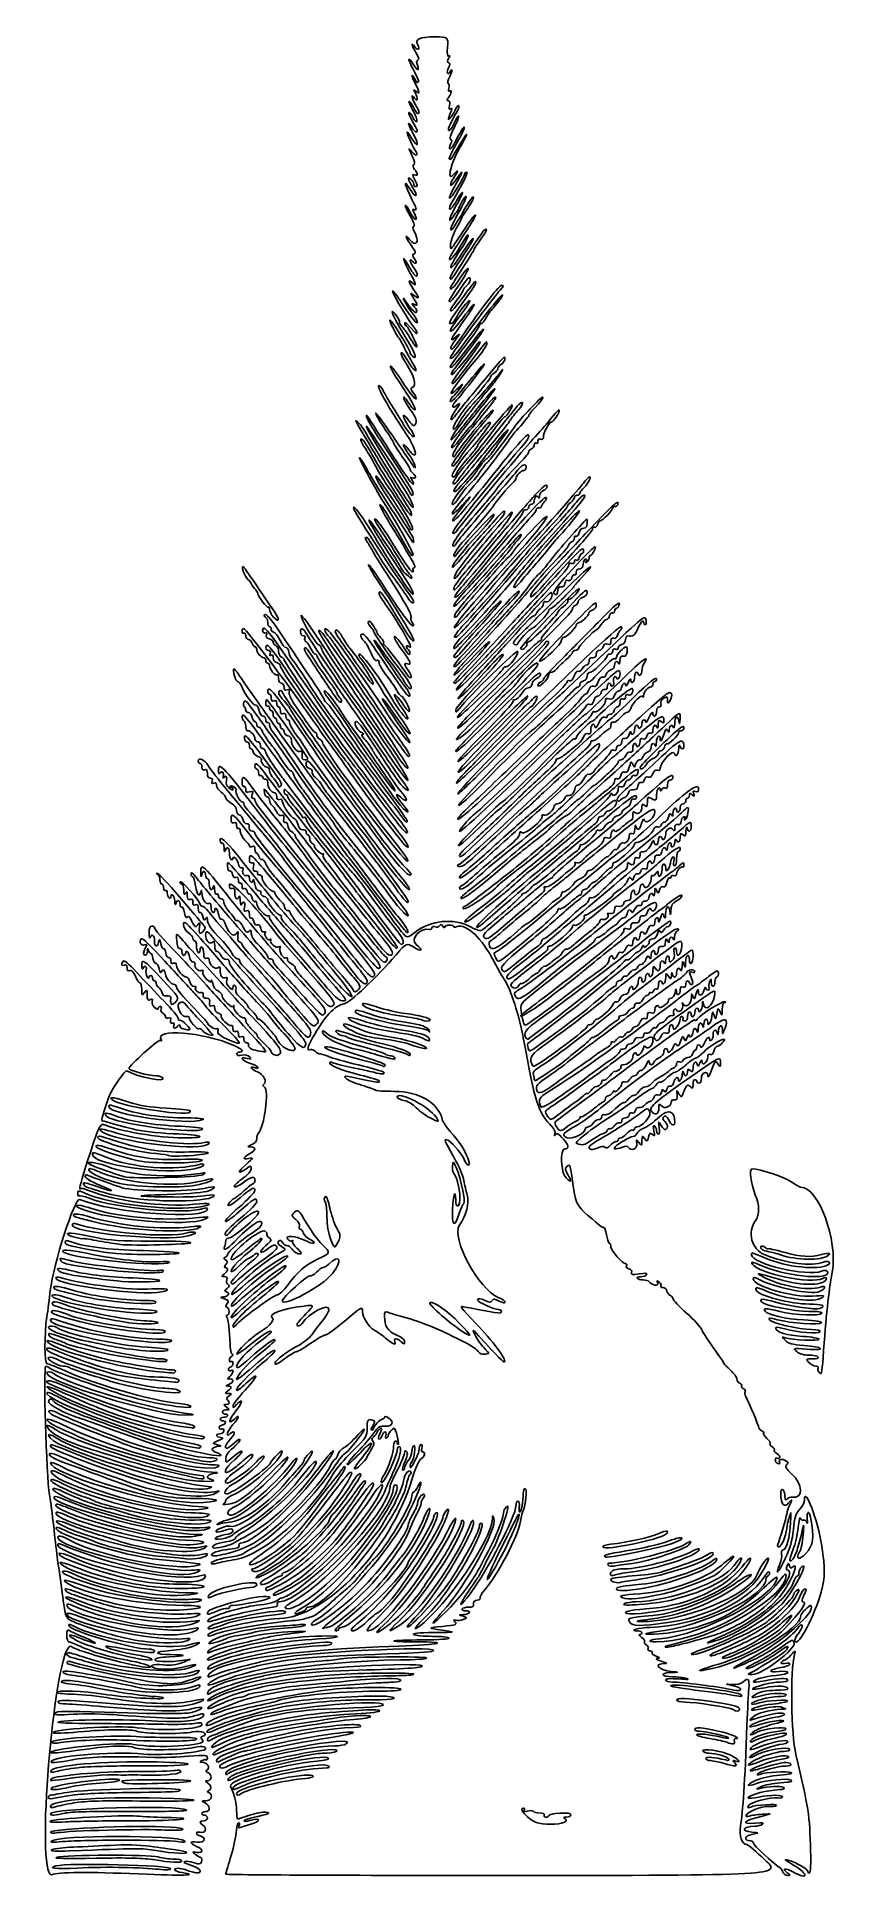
# Model space of a CAD drawing. Extents: x 131 to 482, y 16 to 824.
import ezdxf

# ---------------------------------------------------------------- set-up
doc = ezdxf.new("R2010")
doc.units = 0
doc.layers.add('Vrstva_1', color=7, linetype='CONTINUOUS')

msp = doc.modelspace()

# ---------------------------------------------------------------- linework, layer by layer
at = {"layer": 'Vrstva_1', "color": 7}
for points in [[(339.55251, 583.346616)], [(346.942885, 579.624386)], [(234.327039, 570.289757)], [(339.417524, 558.76502)], [(342.564463, 556.450866)], [(355.807701, 557.046765)], [(275.703313, 543.095603)], [(261.925688, 534.541493)], [(350.142888, 540.51086)], [(394.942904, 504.392315)], [(236.54291, 496.284463)], [(284.529657, 497.485757)], [(384.955852, 490.064769)], [(282.110944, 437.019676)], [(201.820314, 434.285745)], [(326.676246, 429.819109)], [(273.920349, 423.045468)], [(278.362891, 423.600208)], [(282.530614, 424.285767)], [(328.905694, 426.20298)], [(331.665761, 421.039502)], [(270.161524, 413.437946)], [(273.003908, 416.93845)], [(334.676211, 415.419109)], [(336.545943, 412.685773)], [(253.939669, 404.395569)], [(256.306428, 409.541528)], [(264.044217, 407.90554)], [(269.342906, 406.738687)], [(245.30514, 397.893515)], [(340.506482, 403.753861)], [(194.742913, 389.837169)], [(246.444412, 388.685764)], [(302.147575, 389.679959)], [(343.153899, 395.525339)], [(205.742897, 387.44606)], [(215.342821, 384.817918)], [(227.342897, 380.276334)], [(237.775272, 382.677506)], [(241.693914, 386.676198)], [(301.276148, 381.618737)], [(302.438098, 385.670126)], [(345.076243, 385.819087)], [(401.120306, 386.050394)], [(234.342856, 378.615487)], [(283.274425, 373.975058)], [(287.342816, 377.285698)], [(294.142819, 378.819524)], [(348.542901, 367.973036)], [(349.743175, 362.884847)], [(197.820147, 353.960731)], [(203.342916, 350.085713)], [(302.648882, 350.988378)], [(354.335329, 351.674816)], [(399.803839, 353.971814)], [(203.331577, 346.06732)], [(358.269562, 346.979906)], [(362.092309, 342.546661)], [(367.159238, 339.565408)], [(201.203722, 334.597351)], [(203.642878, 338.585669)], [(373.542888, 337.062104)], [(384.634998, 338.772557)], [(199.703514, 328.551987)], [(200.192037, 321.362504)], [(204.738695, 315.34869)], [(196.916434, 299.146734)], [(201.760447, 302.767455)], [(204.142881, 306.5004)], [(192.886106, 291.59382)], [(198.114695, 296.137531)], [(259.269965, 297.885685)], [(186.142881, 283.700948)], [(188.740664, 287.56457)], [(476.587049, 290.109317)], [(215.742903, 278.83355)], [(182.942878, 270.085805)], [(185.242881, 274.58572)], [(238.142897, 270.773546)], [(183.273284, 265.973102)], [(183.742872, 261.116419)], [(216.568352, 259.48338)], [(186.942875, 257.285707)], [(189.688711, 253.198063)], [(316.142901, 257.88651)], [(187.742869, 244.485723)], [(188.067832, 249.164249)], [(191.342869, 239.685704)], [(192.882677, 235.588309)], [(192.142891, 231.68571)], [(199.742888, 215.613524)], [(204.072695, 210.772176)], [(202.497965, 206.813027)], [(203.742884, 193.285786)], [(333.761669, 161.660013)], [(395.342816, 164.974337)], [(463.962104, 162.295285)], [(223.742897, 155.541402)], [(391.614435, 155.687159)], [(393.342803, 160.569524)], [(224.910941, 152.537414)], [(228.542916, 146.811231)], [(229.34291, 151.393408)], [(390.542797, 151.809902)], [(393.342803, 148.478655)], [(205.778954, 141.485641)], [(230.942897, 144.485688)], [(234.1429, 141.938192)], [(396.674929, 144.861364)], [(404.441887, 142.202353)], [(408.654879, 139.616447)], [(205.3429, 133.992794)], [(239.477278, 136.217962)], [(407.115354, 129.740088)], [(408.451918, 135.791972)], [(205.782894, 127.64469)], [(208.881445, 122.608715)], [(205.342872, 113.648287)], [(205.950336, 117.426898)], [(430.942876, 114.392806)], [(205.783801, 110.151921)], [(443.82634, 107.950677)], [(150.142881, 78.011093)], [(436.253443, 77.685704)], [(148.542866, 66.145011)], [(144.942866, 57.668598)], [(197.90085, 60.186444)], [(223.342872, 59.172605)], [(143.342878, 53.724756)], [(145.787562, 50.516674)], [(220.182866, 54.788513)], [(172.742888, 42.881556)], [(167.742884, 34.401373)], [(194.142875, 25.303011)], [(196.248677, 29.046614)]]:
    msp.add_lwpolyline(points, close=True, dxfattribs=at)
for points in [[(357.084425, 580.805101), (357.084539, 580.805101)], [(246.850673, 508.285672), (246.850787, 508.285757)], [(282.532654, 431.350696), (282.532541, 431.350696)], [(290.450381, 432.401698), (290.449276, 432.401272)], [(338.488186, 408.574488), (338.488129, 408.574375)], [(189.248094, 401.48555), (189.248122, 401.485748)], [(249.234667, 402.20898), (249.234667, 402.208838)], [(302.942806, 393.704702), (302.942806, 393.705496)], [(345.862233, 381.472469), (345.862233, 381.472583)], [(347.441471, 374.517184), (347.441471, 374.517298)], [(351.36652, 355.857647), (351.366491, 355.857789)], [(202.988727, 332.21143), (202.988727, 332.211543)], [(203.342888, 325.928551), (203.342888, 325.928665)], [(312.708529, 310.806567), (312.708529, 310.806425)], [(184.542866, 279.561458), (184.542866, 279.561345)], [(473.473899, 239.122998), (473.474013, 239.122998)], [(198.542869, 221.002639), (198.542869, 221.003065)], [(243.754503, 133.818917), (243.754447, 133.81903)], [(173.742809, 122.066391), (173.742866, 122.067439)], [(439.406617, 97.982532), (439.406617, 97.982391)], [(438.502904, 91.62102), (438.502904, 91.621247)], [(436.440813, 68.235647), (436.440813, 68.235506)], [(146.203631, 61.652098), (146.203631, 61.653543)], [(142.942881, 46.225701), (142.942881, 46.225559)], [(361.503609, 42.170995), (361.503553, 42.171704)], [(161.626428, 38.797427), (161.626428, 38.797795)], [(135.936913, 20.238746), (135.937225, 20.235005)], [(168.542878, 22.451584), (168.542878, 22.451471)], [(213.352503, 19.495587), (213.353099, 19.494595)], [(457.575761, 20.286822), (457.576044, 20.285717)]]:
    msp.add_lwpolyline(points, dxfattribs=at)
for points in [[(297.502384, 820.970318), (296.110318, 823.457799), (298.256343, 824.485834), (304.841083, 824.485834)], [(304.841083, 824.485834), (310.854728, 824.485834), (310.854728, 824.485834), (310.51423, 820.048511)], [(296.706359, 817.586443), (294.716523, 820.958968), (294.390624, 822.481507), (296.158876, 820.144237)], [(296.158876, 820.144237), (297.550913, 818.304266), (298.624847, 818.964599), (297.502384, 820.970318)], [(297.546406, 814.287406), (298.162403, 814.492719), (297.882, 815.59386), (296.706359, 817.586443)], [(310.51423, 820.048511), (310.280372, 817.001315), (310.444214, 815.778438), (311.037534, 816.145054)], [(311.037534, 816.145054), (311.648343, 816.522563), (311.645537, 816.200953), (311.02903, 815.046912)], [(295.786035, 809.730278), (294.383877, 812.21478), (293.429027, 814.439927), (293.664132, 814.675049)], [(293.664132, 814.675049), (293.899408, 814.910183), (294.732879, 813.976062), (295.51663, 812.599248)], [(296.107512, 804.712431), (294.988734, 807.007802), (294.61578, 808.204782), (295.278661, 807.372386)], [(295.51663, 812.599248), (297.20588, 809.63168), (298.415962, 809.260033), (297.361871, 812.032523)], [(297.728986, 804.649419), (298.062539, 804.959391), (297.188192, 807.245779), (295.786035, 809.730278)], [(297.361871, 812.032523), (296.84982, 813.379275), (296.906683, 814.074195), (297.546406, 814.287406)], [(310.992746, 810.979078), (309.90291, 808.942725), (310.600063, 807.452612), (311.774088, 809.309001)], [(311.02903, 815.046912), (310.389704, 813.852344), (310.399058, 813.333753), (311.063896, 813.112132)], [(311.063896, 813.112132), (311.729953, 812.890123), (311.710932, 812.321127), (310.992746, 810.979078)], [(311.774088, 809.309001), (312.96909, 811.198568), (312.654302, 809.421962), (311.345773, 806.891508)], [(295.278661, 807.372386), (295.941543, 806.539989), (296.627584, 805.459989), (296.803219, 804.972387)], [(296.41062, 799.938428), (295.569043, 801.518037), (295.607452, 801.580402), (296.810617, 800.587879)], [(296.810617, 800.587879), (298.615068, 799.09935), (298.492299, 799.819472), (296.107512, 804.712431)], [(296.803219, 804.972387), (296.978967, 804.484783), (297.395433, 804.339448), (297.728986, 804.649419)], [(311.345773, 806.891508), (310.68652, 805.616663), (310.473071, 804.376168), (310.870658, 804.130438)], [(311.607581, 800.802286), (312.635339, 801.437465), (312.031616, 799.180135), (310.72062, 797.485836)], [(311.14165, 801.959941), (310.835027, 800.787379), (310.984044, 800.416956), (311.607581, 800.802286)], [(310.870658, 804.130438), (311.267735, 803.885043), (311.38971, 802.908306), (311.14165, 801.959941)], [(295.397235, 792.209429), (294.253795, 794.255272), (293.488072, 796.098971), (293.695625, 796.306535)], [(293.695625, 796.306535), (293.903121, 796.514088), (294.695121, 795.379354), (295.455487, 793.78488)], [(296.538605, 794.70517), (294.69257, 797.732946), (294.374551, 799.941348), (296.116157, 797.63874)], [(297.137877, 787.487771), (297.324113, 788.038838), (296.540674, 790.163583), (295.397235, 792.209429)], [(295.455487, 793.78488), (296.215824, 792.190406), (297.131244, 790.885834), (297.48977, 790.885834)], [(296.116157, 797.63874), (297.546661, 795.747427), (297.759203, 797.407206), (296.41062, 799.938428)], [(297.48977, 790.885834), (298.510809, 790.885834), (298.264677, 791.87415), (296.538605, 794.70517)], [(311.206791, 789.554599), (310.10108, 786.808131), (312.581169, 789.427919), (313.844173, 792.34054)], [(310.72062, 797.485836), (310.196438, 796.808367), (310.264469, 796.485835), (310.931518, 796.485835)], [(310.931518, 796.485835), (311.590885, 796.485835), (311.744806, 795.802938), (311.39742, 794.418803)], [(311.39742, 794.418803), (311.019591, 792.913499), (311.141735, 792.514355), (311.846627, 792.95004)], [(312.278712, 792.217072), (311.983937, 791.484891), (311.501565, 790.28678), (311.206791, 789.554599)], [(311.846627, 792.95004), (312.515972, 793.363711), (312.649285, 793.137552), (312.278712, 792.217072)], [(313.844173, 792.34054), (314.546598, 793.960452), (315.289417, 794.841083), (315.494816, 794.297497)], [(315.494816, 794.297497), (315.700328, 793.753912), (315.192501, 792.313912), (314.366513, 791.097497)], [(295.651502, 781.722249), (294.27446, 784.162278), (293.310822, 786.321737), (293.510126, 786.521044)], [(295.244391, 787.379516), (294.090945, 789.347744), (293.344384, 791.155304), (293.585414, 791.396317)], [(293.510126, 786.521044), (293.709402, 786.720348), (294.353887, 785.983966), (294.942246, 784.884628)], [(293.585414, 791.396317), (293.826359, 791.637318), (294.648208, 790.631067), (295.41155, 789.160178)], [(294.942246, 784.884628), (295.530576, 783.785293), (296.311124, 782.885835), (296.676765, 782.885835)], [(296.676765, 782.885835), (297.706394, 782.885835), (297.501874, 783.527414), (295.244391, 787.379516)], [(295.41155, 789.160178), (296.174948, 787.689289), (296.951783, 786.936708), (297.137877, 787.487771)], [(314.366513, 791.097497), (312.965773, 789.034615), (310.942743, 784.869369), (310.942743, 784.048192)], [(310.942743, 784.048192), (310.942743, 782.61298), (312.480482, 784.242621), (313.669757, 786.93819)], [(313.414072, 784.627138), (311.88206, 781.592244), (311.312466, 779.695931), (311.876419, 779.507946)], [(315.476107, 789.819143), (315.680485, 789.614878), (314.752479, 787.27847), (313.414072, 784.627138)], [(313.669757, 786.93819), (314.45898, 788.726985), (315.271843, 790.023416), (315.476107, 789.819143)], [(317.885698, 785.010796), (318.140816, 784.755791), (316.678479, 781.598021), (314.636287, 777.993531)], [(314.833578, 780.225284), (316.257222, 783.112317), (317.630693, 785.265797), (317.885698, 785.010796)], [(296.246636, 775.016476), (294.821178, 777.195485), (292.36646, 782.885835), (292.851836, 782.885835)], [(292.851836, 782.885835), (293.034387, 782.885835), (293.926961, 781.625835), (294.835606, 780.085834)], [(294.97663, 772.577362), (293.288769, 776.044035), (293.288145, 776.063061), (294.925039, 774.172556)], [(294.835606, 780.085834), (297.584107, 775.427468), (298.343962, 776.951476), (295.651502, 781.722249)], [(314.636287, 777.993531), (312.594123, 774.389035), (311.107918, 771.255235), (311.333613, 771.029541)], [(311.856576, 777.496147), (311.352293, 776.553883), (311.233408, 775.601405), (311.592387, 775.379531)], [(311.333613, 771.029541), (311.898444, 770.464706), (311.973279, 770.566164), (315.654066, 776.885837)], [(311.592387, 775.379531), (311.951367, 775.157664), (313.409906, 777.338252), (314.833578, 780.225284)], [(311.876419, 779.507946), (312.533717, 779.288828), (312.528104, 778.753284), (311.856576, 777.496147)], [(318.929839, 781.764446), (318.938343, 781.367683), (317.35749, 778.292555), (315.41845, 774.930818)], [(315.654066, 776.885837), (317.447943, 779.965835), (318.922044, 782.161211), (318.929839, 781.764446)], [(294.925039, 774.172556), (296.957679, 771.82494), (297.928743, 772.445013), (296.246636, 775.016476)], [(295.813304, 768.530188), (296.404724, 768.895699), (296.135773, 770.19662), (294.97663, 772.577362)], [(296.116243, 766.438707), (295.305449, 767.510668), (295.21165, 768.158331), (295.813304, 768.530188)], [(315.41845, 774.930818), (311.613109, 768.333492), (310.149043, 760.341597), (313.505036, 764.486067)], [(295.114876, 752.974211), (291.878476, 759.425842), (291.042709, 762.634244), (293.731228, 758.285844)], [(295.3764, 758.356172), (293.069424, 762.292715), (292.790636, 763.539956), (294.542674, 762.085885)], [(294.542674, 762.085885), (295.202665, 761.538132), (295.742665, 760.594051), (295.742665, 759.987933)], [(296.13325, 762.104123), (295.053987, 764.191148), (295.053987, 764.392946), (296.13325, 763.978805)], [(295.742665, 759.987933), (295.742665, 759.381803), (296.102665, 758.885885), (296.542658, 758.885885)], [(296.13325, 763.978805), (297.651288, 763.396277), (297.644627, 764.419371), (296.116243, 766.438707)], [(296.542658, 758.885885), (297.615515, 758.885885), (297.556157, 759.352484), (296.13325, 762.104123)], [(314.163808, 759.921987), (312.452334, 756.971875), (311.243357, 754.24858), (311.477187, 753.870229)], [(311.477187, 753.870229), (311.899465, 753.18698), (318.143934, 763.213283), (318.143934, 764.574548)], [(313.281099, 762.797667), (312.366557, 761.513332), (311.750702, 760.065389), (311.912476, 759.580019)], [(311.912476, 759.580019), (312.074334, 759.094651), (313.187613, 760.1799), (314.386611, 761.991684)], [(318.983102, 765.285837), (319.724674, 765.285837), (316.820976, 759.406147), (312.396746, 751.949181)], [(313.505036, 764.486067), (315.489061, 766.936236), (315.319975, 765.660875), (313.281099, 762.797667)], [(314.386611, 761.991684), (317.753717, 767.079709), (317.625506, 765.889115), (314.163808, 759.921987)], [(318.143934, 764.574548), (318.143934, 764.965755), (318.521565, 765.285837), (318.983102, 765.285837)], [(293.731228, 758.285844), (296.49994, 753.807739), (298.004258, 753.872012), (295.3764, 758.356172)], [(296.201112, 748.752724), (297.160129, 748.384699), (296.889477, 749.436571), (295.114876, 752.974211)], [(312.396746, 751.949181), (311.569002, 750.554019), (311.187033, 749.230021), (311.547969, 749.006957)], [(311.547969, 749.006957), (311.908876, 748.783899), (313.215506, 750.400509), (314.451581, 752.599429)], [(317.04463, 756.251804), (317.234835, 756.061685), (315.978038, 753.426581), (314.251965, 750.395996)], [(314.451581, 752.599429), (315.687657, 754.798348), (316.854539, 756.441916), (317.04463, 756.251804)], [(318.705619, 754.590835), (318.949682, 754.346801), (317.474079, 751.190363), (315.426614, 747.576516)], [(315.572457, 749.494222), (315.945099, 751.124381), (318.31577, 754.980676), (318.705619, 754.590835)], [(318.186737, 749.265389), (320.077361, 752.55414), (321.762359, 754.830587), (321.931162, 754.324157)], [(321.931162, 754.324157), (322.100107, 753.817731), (320.956923, 751.58062), (319.391036, 749.352813)], [(294.187465, 746.009853), (292.802797, 748.358277), (291.841143, 750.45098), (292.050454, 750.660299)], [(292.050454, 750.660299), (292.25965, 750.869637), (293.18349, 749.566003), (294.103106, 747.763373)], [(294.103106, 747.763373), (295.02275, 745.960731), (296.137106, 744.485845), (296.57948, 744.485845)], [(295.830255, 741.44838), (296.349024, 741.621294), (295.680302, 743.477845), (294.187465, 746.009853)], [(296.153773, 746.864357), (295.03525, 749.027373), (295.039531, 749.19846), (296.201112, 748.752724)], [(296.57948, 744.485845), (297.023074, 744.485845), (296.832047, 745.552517), (296.153773, 746.864357)], [(314.251965, 750.395996), (311.337241, 745.278477), (310.468904, 742.058541), (312.982072, 745.687091)], [(315.426614, 747.576516), (313.37915, 743.96266), (311.830469, 740.62622), (311.985156, 740.162197)], [(311.985156, 740.162197), (312.294586, 739.233916), (313.096819, 740.411504), (318.186737, 749.265389)], [(312.982072, 745.687091), (313.591096, 746.566404), (314.39177, 747.645837), (314.76138, 748.085837)], [(316.543946, 744.764323), (316.543946, 744.468469), (315.566419, 742.574781), (314.371644, 740.556125)], [(314.76138, 748.085837), (315.130961, 748.525836), (315.49595, 749.159612), (315.572457, 749.494222)], [(319.391036, 749.352813), (317.825121, 747.125005), (316.543946, 745.060181), (316.543946, 744.764323)], [(317.390513, 739.293627), (320.143011, 743.477916), (322.57131, 746.725156), (322.786743, 746.509717)], [(322.786743, 746.509717), (323.002176, 746.294284), (321.575301, 743.68078), (319.615965, 740.701933)], [(295.272737, 732.171203), (292.406598, 736.143829), (291.25749, 738.921061), (293.735735, 735.885845)], [(293.735735, 735.885845), (296.954532, 731.943652), (298.520447, 734.516884), (295.887232, 739.421308)], [(295.887232, 739.421308), (295.223471, 740.657588), (295.207058, 741.240643), (295.830255, 741.44838)], [(319.615965, 740.701933), (312.869509, 730.445196), (311.02526, 727.337855), (311.43875, 726.924365)], [(314.371644, 740.556125), (312.576293, 737.52266), (311.088331, 731.685838), (312.110391, 731.685838)], [(312.110391, 731.685838), (312.262044, 731.685838), (314.638044, 735.109342), (317.390513, 739.293627)], [(319.538098, 737.758363), (319.983364, 737.313086), (318.566551, 734.693941), (314.790208, 728.981342)], [(316.875572, 729.564021), (319.393843, 733.457021), (321.626239, 736.470213), (321.836457, 736.260004)], [(321.836457, 736.260004), (322.046787, 736.049786), (319.861843, 732.328381), (316.981304, 727.990206)], [(317.084854, 734.289846), (318.249609, 736.382052), (319.353562, 737.942885), (319.538098, 737.758363)], [(318.927288, 728.485838), (325.198063, 738.313342), (326.981679, 740.714771), (327.571795, 740.12466)], [(325.043348, 735.717909), (323.44869, 733.498228), (322.143959, 731.492476), (322.143959, 731.260684)], [(327.571795, 740.12466), (327.77589, 739.920623), (326.638035, 737.937581), (325.043348, 735.717909)], [(291.391398, 726.885845), (291.099742, 727.985846), (292.012186, 726.815857), (293.419049, 724.285845)], [(295.742778, 723.285845), (293.989209, 725.933622), (293.595902, 727.752716), (295.102772, 726.245844)], [(296.121543, 727.205956), (295.128198, 728.722029), (295.08222, 729.202924), (295.902992, 729.491318)], [(295.902992, 729.491318), (296.680734, 729.764549), (296.521937, 730.439725), (295.272737, 732.171203)], [(311.43875, 726.924365), (311.993206, 726.369902), (314.486419, 729.622341), (317.084854, 734.289846)], [(311.743956, 718.934221), (311.743956, 717.332292), (312.182249, 717.915093), (318.927288, 728.485838)], [(316.981304, 727.990206), (314.100765, 723.65203), (311.743956, 719.576838), (311.743956, 718.934221)], [(314.790208, 728.981342), (313.079754, 726.393861), (311.819017, 723.873861), (311.988586, 723.381341)], [(311.988586, 723.381341), (312.158098, 722.888813), (314.357272, 725.67102), (316.875572, 729.564021)], [(322.143959, 731.260684), (322.143959, 731.028895), (319.803959, 727.233301), (316.943943, 722.826045)], [(294.232195, 720.78846), (292.961395, 723.04202), (291.683027, 725.785843), (291.391398, 726.885845)], [(293.419049, 724.285845), (294.825883, 721.755845), (296.284252, 719.685845), (296.659843, 719.685845)], [(294.826365, 716.961852), (297.141392, 714.90634), (296.98645, 715.904294), (294.232195, 720.78846)], [(295.102772, 726.245844), (296.768778, 724.579852), (297.432425, 725.2053), (296.121543, 727.205956)], [(296.659843, 719.685845), (297.722268, 719.685845), (297.469276, 720.678892), (295.742778, 723.285845)], [(316.943943, 722.826045), (314.083956, 718.418798), (311.743956, 714.649286), (311.743956, 714.44935)], [(319.578123, 722.9833), (319.727225, 722.535837), (318.089282, 719.540853), (315.938098, 716.327782)], [(316.125439, 718.945333), (317.875266, 721.613676), (319.428964, 723.430766), (319.578123, 722.9833)], [(316.272756, 714.279597), (319.17532, 718.645686), (320.198173, 719.690445), (320.423698, 718.519436)], [(294.664309, 698.954556), (291.810671, 702.716613), (285.779792, 713.285844), (286.486781, 713.285844)], [(286.486781, 713.285844), (286.718939, 713.285844), (288.532403, 710.855844), (290.516683, 707.885844)], [(296.710668, 712.285846), (293.674167, 716.620734), (292.818217, 718.744893), (294.826365, 716.961852)], [(295.821836, 709.736006), (294.235937, 712.427766), (294.19166, 712.682246), (295.517395, 711.485844)], [(295.517395, 711.485844), (297.841833, 709.388198), (298.453266, 709.798116), (296.710668, 712.285846)], [(315.938098, 716.327782), (310.829811, 708.697823), (310.713506, 708.485837), (311.635304, 708.485837)], [(311.635304, 708.485837), (312.067474, 708.485837), (314.15434, 711.09303), (316.272756, 714.279597)], [(311.743956, 714.44935), (311.743956, 713.086943), (313.394032, 714.78015), (316.125439, 718.945333)], [(317.34394, 713.418877), (317.34394, 712.973109), (316.08394, 710.957701), (314.543934, 708.940191)], [(319.033446, 715.597447), (318.10422, 714.845007), (317.34394, 713.864645), (317.34394, 713.418877)], [(317.565694, 689.885838), (324.658488, 699.983671), (336.39755, 714.586133), (334.447795, 710.885837)], [(317.645887, 710.885837), (320.166057, 714.405838), (322.389099, 717.285838), (322.585965, 717.285838)], [(322.585965, 717.285838), (323.616217, 717.285838), (322.503477, 715.276638), (318.319087, 709.580974)], [(318.817757, 696.085838), (326.758252, 707.299622), (333.343871, 715.685837), (334.209487, 715.685837)], [(320.423698, 718.519436), (320.596044, 717.625174), (320.005757, 716.384767), (319.033446, 715.597447)], [(333.54394, 713.448638), (332.060315, 711.666142), (329.728507, 708.725279), (327.743943, 706.133679)], [(334.209487, 715.685837), (335.236252, 715.685837), (335.14183, 715.36839), (333.54394, 713.448638)], [(292.018224, 693.037035), (288.595984, 698.515963), (285.946157, 703.755675), (286.378809, 704.188332)], [(286.378809, 704.188332), (286.831956, 704.641476), (289.753228, 700.269429), (289.520901, 699.485845)], [(290.516683, 707.885844), (295.36954, 700.622186), (297.303647, 698.260085), (297.325134, 699.570723)], [(291.835587, 708.485842), (290.896696, 710.485843), (290.896696, 710.485843), (292.319802, 708.529269)], [(295.058665, 703.570723), (293.80235, 705.174035), (292.351946, 707.385844), (291.835587, 708.485842)], [(292.319802, 708.529269), (295.322287, 704.401285), (296.425559, 703.306125), (297.002494, 703.88094)], [(296.116214, 706.115364), (294.669468, 707.714014), (294.670432, 707.740197), (296.155049, 707.170436)], [(297.325134, 699.570723), (297.333638, 700.167404), (296.315008, 701.967404), (295.058665, 703.570723)], [(296.155049, 707.170436), (297.550942, 706.634782), (297.523219, 706.848253), (295.821836, 709.736006)], [(297.002494, 703.88094), (297.331002, 704.208246), (296.932195, 705.213734), (296.116214, 706.115364)], [(318.319087, 709.580974), (311.591565, 700.423815), (310.682466, 698.885838), (311.99709, 698.885838)], [(314.543934, 708.940191), (311.612683, 705.100031), (311.317597, 704.485837), (312.403861, 704.485837)], [(312.403861, 704.485837), (312.766809, 704.485837), (315.125717, 707.365837), (317.645887, 710.885837)], [(313.929496, 700.685838), (315.286271, 703.584967), (319.820995, 709.475462), (320.315443, 708.981021)], [(317.232198, 701.285839), (324.458532, 710.973317), (323.603065, 708.324854), (316.133972, 697.885838)], [(320.315443, 708.981021), (320.564891, 708.731515), (318.738416, 705.829414), (316.256513, 702.531893)], [(327.743943, 706.133679), (327.083953, 705.271799), (325.904428, 703.738446), (325.122832, 702.726231)], [(330.481417, 705.685839), (329.36434, 704.365838), (327.922157, 702.295838), (327.276595, 701.085838)], [(334.447795, 710.885837), (333.767565, 709.594886), (333.566447, 709.33119), (330.481417, 705.685839)], [(289.295546, 692.485843), (288.247436, 693.422819), (284.712094, 700.485843), (285.291213, 700.485843)], [(285.291213, 700.485843), (286.032586, 700.485843), (294.142989, 687.4743), (294.142989, 686.284892)], [(289.520901, 699.485845), (289.423106, 699.155844), (289.97297, 698.226004), (290.742973, 697.419533)], [(290.742973, 697.419533), (291.512976, 696.613051), (293.150041, 694.230123), (294.380901, 692.124123)], [(292.558195, 697.676443), (292.109839, 697.953557), (291.756501, 698.609027), (291.773027, 699.133059)], [(291.773027, 699.133059), (291.790035, 699.657092), (293.044195, 698.645843), (294.561128, 696.885843)], [(297.034696, 688.710892), (297.550403, 689.226613), (293.676491, 696.985291), (292.558195, 697.676443)], [(294.561128, 696.885843), (298.100353, 692.779507), (298.177398, 694.323227), (294.664309, 698.954556)], [(316.133972, 697.885838), (311.632923, 691.595039), (311.228844, 690.228958), (314.832444, 693.485838)], [(325.122832, 702.726231), (321.392183, 697.894877), (311.743956, 684.459814), (311.743956, 684.096248)], [(316.256513, 702.531893), (313.774611, 699.234381), (311.743956, 696.345038), (311.743956, 696.111126)], [(311.743956, 696.111126), (311.743956, 694.658701), (313.580268, 696.390112), (317.232198, 701.285839)], [(311.99709, 698.885838), (312.596617, 698.885838), (313.466202, 699.695838), (313.929496, 700.685838)], [(312.010299, 687.952814), (312.6744, 687.288719), (312.116882, 686.622631), (318.817757, 696.085838)], [(324.54394, 698.04411), (324.54394, 697.581167), (321.66394, 693.459941), (318.143934, 688.885838)], [(319.362917, 688.085838), (322.846157, 692.705837), (325.975238, 696.485837), (326.316416, 696.485837)], [(326.316416, 696.485837), (326.657594, 696.485837), (324.148337, 692.850623), (320.740328, 688.407582)], [(325.323411, 698.885838), (324.894699, 698.885838), (324.54394, 698.507062), (324.54394, 698.04411)], [(327.276595, 701.085838), (326.631033, 699.875838), (325.752094, 698.885838), (325.323411, 698.885838)], [(291.495232, 688.485844), (290.53148, 690.465844), (289.541622, 692.265844), (289.295546, 692.485843)], [(295.40143, 681.383772), (294.216746, 683.309917), (292.458954, 686.505844), (291.495232, 688.485844)], [(295.34298, 684.485844), (297.585468, 682.62474), (296.041408, 686.596005), (292.018224, 693.037035)], [(294.380901, 692.124123), (295.611789, 690.018123), (296.805997, 688.482173), (297.034696, 688.710892)], [(314.150372, 691.886152), (312.679843, 690.016317), (311.7168, 688.246319), (312.010299, 687.952814)], [(311.743956, 684.096248), (311.743956, 682.494806), (313.834422, 684.573744), (317.565694, 689.885838)], [(318.143934, 688.885838), (314.623956, 684.311735), (311.743956, 680.370511), (311.743956, 680.127568)], [(311.743956, 680.127568), (311.743956, 678.559742), (313.799528, 680.706856), (319.362917, 688.085838)], [(312.375317, 676.485845), (313.101893, 676.485845), (321.031389, 685.926079), (323.137389, 689.29831)], [(320.740328, 688.407582), (317.332318, 683.964536), (313.883915, 679.464536), (313.077232, 678.407593)], [(314.832444, 693.485838), (316.250277, 694.767237), (316.05378, 694.306349), (314.150372, 691.886152)], [(324.774822, 690.885839), (325.448901, 690.885839), (323.23731, 687.655783), (316.558488, 678.88584)], [(319.905383, 681.065847), (328.429502, 692.356158), (327.688753, 691.515615), (327.718517, 689.931405)], [(327.718517, 689.931405), (327.73269, 689.186472), (325.664107, 686.126472), (323.122082, 683.131408)], [(323.137389, 689.29831), (323.68269, 690.171455), (324.419528, 690.885839), (324.774822, 690.885839)], [(293.116195, 667.446415), (286.659836, 677.384314), (285.223946, 679.833485), (285.621137, 680.230675)], [(285.621137, 680.230675), (285.837704, 680.447186), (288.272551, 677.194506), (291.032022, 673.002519)], [(291.307776, 683.227293), (290.584403, 684.331299), (290.122498, 685.624397), (290.281323, 686.100835)], [(290.281323, 686.100835), (290.440063, 686.577285), (291.643965, 685.088116), (292.95652, 682.791579)], [(295.092652, 670.857712), (297.337153, 671.772594), (296.043987, 675.998938), (291.307776, 683.227293)], [(292.95652, 682.791579), (294.269074, 680.495051), (295.840772, 678.450835), (296.4492, 678.248881)], [(294.142989, 686.284892), (294.142989, 685.843163), (294.682989, 685.033597), (295.34298, 684.485844)], [(296.4492, 678.248881), (297.123761, 678.024944), (296.714806, 679.248213), (295.40143, 681.383772)], [(323.122082, 683.131408), (313.609124, 671.923086), (308.942192, 664.738024), (314.67651, 670.128897)], [(316.558488, 678.88584), (312.777156, 673.920604), (311.654438, 671.841675), (313.305364, 672.862005)], [(313.305364, 672.862005), (313.724154, 673.120809), (316.694154, 676.812566), (319.905383, 681.065847)], [(325.610674, 679.348352), (319.160353, 670.82775), (316.718022, 667.743202), (314.643912, 665.497823)], [(320.282334, 673.885851), (323.522646, 677.955835), (326.377134, 681.285838), (326.625619, 681.285838)], [(326.625619, 681.285838), (326.874217, 681.285838), (326.417272, 680.413966), (325.610674, 679.348352)], [(326.757373, 674.22873), (335.668252, 684.923936), (335.695918, 684.952517), (335.720494, 683.492615)], [(332.543934, 679.100182), (332.543934, 678.54975), (331.823934, 677.64975), (330.943946, 677.100197)], [(334.14395, 681.100183), (333.263934, 680.550616), (332.543934, 679.650616), (332.543934, 679.100182)], [(333.617981, 677.411583), (335.071587, 679.259837), (335.07292, 679.252544), (333.714359, 676.885842)], [(335.720494, 683.492615), (335.734668, 682.726343), (335.023937, 681.64975), (334.14395, 681.100183)], [(283.751376, 664.285842), (280.640897, 669.78684), (279.818453, 671.685854), (280.54656, 671.685854)], [(280.54656, 671.685854), (281.006396, 671.685854), (281.746579, 670.875854), (282.191392, 669.885854)], [(291.032022, 673.002519), (293.791465, 668.810503), (296.346643, 665.564494), (296.710186, 665.789168)], [(295.706721, 668.313646), (294.442668, 669.920607), (294.294954, 670.532579), (295.092652, 670.857712)], [(311.743956, 665.089946), (311.743956, 663.712705), (314.185181, 666.227574), (320.282334, 673.885851)], [(313.077232, 678.407593), (312.27052, 677.350638), (311.954655, 676.485845), (312.375317, 676.485845)], [(314.67651, 670.128897), (317.609065, 672.885845), (317.609065, 672.885845), (315.913861, 670.414799)], [(330.561354, 672.485848), (327.519496, 669.059158), (318.617263, 657.904601), (315.028998, 653.023681)], [(329.343959, 675.441873), (329.343959, 674.806714), (326.316246, 671.041738), (319.150148, 662.765791)], [(319.715376, 665.828739), (321.271087, 667.667319), (324.439994, 671.447319), (326.757373, 674.22873)], [(320.678816, 662.403013), (326.532898, 669.020749), (332.070973, 675.444538), (333.617981, 677.411583)], [(323.928312, 662.085845), (326.85908, 665.937505), (331.997414, 671.554865), (331.24612, 670.085838)], [(330.943946, 677.100197), (330.063959, 676.550616), (329.343959, 675.804368), (329.343959, 675.441873)], [(333.714359, 676.885842), (332.956687, 675.565832), (331.537833, 673.585832), (330.561354, 672.485848)], [(282.191392, 669.885854), (282.636232, 668.895854), (284.157298, 666.212975), (285.571587, 663.923914)], [(285.143017, 661.796314), (284.813008, 662.395558), (284.186778, 663.515838), (283.751376, 664.285842)], [(285.571587, 663.923914), (286.985877, 661.634853), (289.182983, 658.034853), (290.454038, 655.92392)], [(291.403587, 666.085842), (291.042085, 667.347401), (291.798057, 666.643275), (293.451052, 664.178777)], [(294.581622, 660.673199), (293.148907, 662.55016), (291.718772, 664.985857), (291.403587, 666.085842)], [(296.360816, 661.139357), (296.519839, 661.616569), (295.059798, 664.45473), (293.116195, 667.446415)], [(293.451052, 664.178777), (294.892356, 662.029889), (296.201764, 660.662172), (296.360816, 661.139357)], [(296.710186, 665.789168), (297.073701, 666.013955), (296.622028, 667.149854), (295.706721, 668.313646)], [(312.981279, 666.916846), (312.300765, 666.352043), (311.743956, 665.529939), (311.743956, 665.089946)], [(314.643912, 665.497823), (311.991902, 662.626837), (312.332088, 660.950909), (315.078378, 663.35741)], [(319.150148, 662.765791), (315.445975, 658.487942), (312.036945, 652.485835), (313.31143, 652.485835)], [(315.913861, 670.414799), (314.98149, 669.055728), (313.66182, 667.481649), (312.981279, 666.916846)], [(315.078378, 663.35741), (316.312441, 664.438799), (316.057323, 663.757946), (314.206157, 661.029627)], [(314.634586, 659.433297), (315.873298, 661.112201), (318.159638, 663.99016), (319.715376, 665.828739)], [(331.649178, 666.333561), (331.334532, 665.35215), (325.013528, 657.453694), (319.304154, 650.90776)], [(331.24612, 670.085838), (330.686957, 668.992516), (327.310016, 664.67484), (320.29645, 656.085835)], [(324.070554, 658.321095), (326.797909, 662.428553), (332.242724, 668.185095), (331.649178, 666.333561)], [(335.143899, 659.274812), (337.233883, 661.765558), (338.943883, 663.579108), (338.943883, 663.304912)], [(338.943883, 663.304912), (338.943883, 662.204276), (336.456283, 658.085848), (335.791474, 658.085848)], [(336.143877, 656.56078), (337.90388, 658.698131), (340.121083, 661.44564), (341.071002, 662.666352)], [(339.707679, 653.345498), (342.17572, 656.997117), (351.795203, 667.101183), (352.311846, 666.584569)], [(341.071002, 662.666352), (342.020891, 663.887064), (343.076287, 664.610465), (343.416302, 664.273851)], [(343.416302, 664.273851), (343.756318, 663.937265), (342.953972, 662.497265), (341.633282, 661.073848)], [(350.412605, 663.749045), (346.966299, 660.002975), (346.143883, 658.994125), (346.143883, 658.512689)], [(352.311846, 666.584569), (352.51509, 666.381325), (351.660387, 665.105366), (350.412605, 663.749045)], [(276.465691, 645.685832), (269.334629, 657.642112), (269.676771, 656.985949), (271.218421, 655.749618)], [(271.218421, 655.749618), (271.997694, 655.124692), (273.582232, 652.964692), (274.739618, 650.949627)], [(286.818633, 638.885857), (278.04181, 652.316409), (274.941218, 657.425517), (274.952472, 658.43879)], [(274.943061, 653.902336), (274.943061, 654.686002), (293.779389, 625.905958), (294.408454, 624.161092)], [(274.952472, 658.43879), (274.960976, 659.203719), (275.852188, 657.90032), (281.757917, 648.485838)], [(279.847792, 657.885835), (277.616302, 662.065237), (280.034028, 658.989873), (287.394888, 648.285854)], [(283.875931, 651.588783), (282.189039, 654.062182), (280.376368, 656.895835), (279.847792, 657.885835)], [(290.988652, 652.796314), (288.10355, 657.14707), (285.472998, 661.19707), (285.143017, 661.796314)], [(293.629918, 653.697901), (290.517364, 658.385753), (290.348929, 660.706676), (293.422989, 656.548733)], [(290.454038, 655.92392), (293.147887, 651.450084), (294.915373, 649.285832), (295.875184, 649.285832)], [(293.422989, 656.548733), (295.54971, 653.672191), (296.203493, 653.501234), (296.771471, 655.673224)], [(296.771471, 655.673224), (297.038211, 656.6933), (296.255622, 658.480175), (294.581622, 660.673199)], [(314.206157, 661.029627), (311.071294, 656.409325), (311.426589, 655.085375), (314.634586, 659.433297)], [(320.29645, 656.085835), (315.383329, 650.069101), (311.606957, 644.485842), (312.45052, 644.485842)], [(326.825036, 656.100717), (321.870359, 650.453848), (312.543893, 637.934012), (312.543893, 636.929753)], [(313.31143, 652.485835), (313.751424, 652.485835), (314.809427, 653.835835), (315.662542, 655.485854)], [(313.903417, 641.035879), (314.609187, 643.005136), (326.541203, 657.652175), (329.422195, 660.085832)], [(314.665739, 650.548043), (315.918709, 652.182953), (318.036019, 654.817785), (319.370825, 656.403231)], [(315.662542, 655.485854), (316.515685, 657.135845), (318.772998, 660.248569), (320.678816, 662.403013)], [(329.300872, 655.685838), (330.178025, 655.685838), (325.339597, 649.237558), (319.187679, 642.207694)], [(319.370825, 656.403231), (320.705632, 657.988676), (322.756498, 660.545838), (323.928312, 662.085845)], [(320.506781, 653.662922), (320.945868, 653.934197), (322.549569, 656.030475), (324.070554, 658.321095)], [(326.536271, 653.485842), (327.561052, 654.695838), (328.805121, 655.685838), (329.300872, 655.685838)], [(329.422195, 660.085832), (331.667887, 661.982834), (330.749036, 660.572938), (326.825036, 656.100717)], [(327.543902, 650.407558), (329.633887, 652.793791), (333.053887, 656.784065), (335.143899, 659.274812)], [(329.343902, 648.105599), (331.323902, 650.618597), (334.383902, 654.423429), (336.143877, 656.56078)], [(335.791474, 658.085848), (335.400265, 658.085848), (333.712772, 656.195848), (332.04155, 653.885838)], [(337.943282, 656.398412), (337.23445, 655.250323), (335.279622, 652.683013), (333.599187, 650.69329)], [(341.633282, 661.073848), (340.312592, 659.650459), (338.652085, 657.5465), (337.943282, 656.398412)], [(346.143883, 658.512689), (346.143883, 658.109035), (343.146104, 654.509631), (340.756583, 652.044169)], [(350.066466, 650.532623), (352.529036, 653.198352), (355.569052, 656.733183), (356.822022, 658.387823)], [(356.035039, 655.690912), (355.019414, 655.685243), (352.54389, 650.933782), (352.54389, 648.990065)], [(359.447017, 661.049385), (360.034696, 660.461706), (357.00035, 655.69627), (356.035039, 655.690912)], [(356.822022, 658.387823), (358.07502, 660.042434), (359.256246, 661.240157), (359.447017, 661.049385)], [(272.54308, 647.844698), (272.54308, 649.4285), (274.144598, 647.435914), (277.016632, 642.27873)], [(274.590488, 644.092109), (273.464396, 645.751454), (272.54308, 647.440138), (272.54308, 647.844698)], [(274.739618, 650.949627), (279.758217, 642.21186), (292.596406, 621.613029), (294.681798, 618.952516)], [(293.119285, 623.810616), (283.585578, 638.685986), (274.943061, 652.994116), (274.943061, 653.902336)], [(281.757917, 648.485838), (289.317005, 636.435703), (295.348677, 627.702698), (295.597276, 628.448465)], [(286.943017, 646.542916), (286.943017, 646.844777), (285.562828, 649.115413), (283.875931, 651.588783)], [(290.543017, 640.843577), (288.563017, 643.676323), (286.943017, 646.241026), (286.943017, 646.542916)], [(287.394888, 648.285854), (291.706611, 642.015845), (295.348819, 636.735835), (295.48868, 636.552519)], [(295.843748, 641.285838), (297.550913, 641.285838), (295.679622, 645.722286), (290.988652, 652.796314)], [(295.875184, 649.285832), (296.251483, 649.285832), (295.241102, 651.271275), (293.629918, 653.697901)], [(315.028998, 653.023681), (311.290072, 647.937816), (310.964428, 645.718487), (314.665739, 650.548043)], [(319.304154, 650.90776), (315.152135, 646.147369), (312.192907, 641.358122), (312.962173, 640.643763)], [(312.45052, 644.485842), (312.914126, 644.485842), (314.736775, 646.439649), (316.500917, 648.827668)], [(316.102535, 640.221911), (317.399783, 642.275158), (319.858838, 645.604535), (321.56708, 647.620478)], [(316.500917, 648.827668), (318.26503, 651.215659), (320.067666, 653.391533), (320.506781, 653.662922)], [(332.04155, 653.885838), (328.315124, 648.735117), (323.70548, 643.003832), (318.943899, 637.601139)], [(321.034082, 637.811158), (323.624466, 640.960081), (327.363902, 645.592572), (329.343902, 648.105599)], [(321.56708, 647.620478), (323.275351, 649.636421), (325.51149, 652.275845), (326.536271, 653.485842)], [(323.74389, 645.378301), (323.74389, 645.758144), (325.45389, 648.021297), (327.543902, 650.407558)], [(324.490932, 637.277905), (328.929279, 643.236018), (336.564765, 652.485835), (337.044699, 652.485835)], [(333.599187, 650.69329), (331.918781, 648.703539), (328.743893, 644.863331), (326.543896, 642.159448)], [(327.693997, 637.654997), (328.557628, 638.188761), (336.283058, 648.278597), (339.707679, 653.345498)], [(327.7188, 629.285848), (342.724394, 647.879649), (346.143883, 651.673114), (346.143883, 649.725911)], [(335.777528, 650.285838), (334.842605, 649.075842), (332.781619, 646.195842), (331.197534, 643.885832)], [(337.044699, 652.485835), (337.282526, 652.485835), (336.712422, 651.495835), (335.777528, 650.285838)], [(340.756583, 652.044169), (340.21355, 651.483901), (338.23355, 648.861457), (336.356561, 646.216506)], [(340.559802, 639.685851), (343.325877, 642.985832), (347.603868, 647.866894), (350.066466, 650.532623)], [(346.143883, 649.725911), (346.143883, 648.964837), (345.269849, 647.384465), (344.201556, 646.214012)], [(349.343887, 646.485854), (348.903893, 646.757697), (348.543893, 646.407618), (348.543893, 645.707942)], [(350.14388, 647.324229), (350.14388, 646.59119), (349.78388, 646.213898), (349.343887, 646.485854)], [(351.343899, 648.196535), (350.573131, 648.492301), (350.14388, 648.179527), (350.14388, 647.324229)], [(352.54389, 648.990065), (352.54389, 648.204075), (352.096044, 647.907911), (351.343899, 648.196535)], [(283.358925, 619.285842), (279.8089, 624.778449), (271.600957, 639.810405), (271.9573, 640.166749)], [(271.9573, 640.166749), (272.116891, 640.326339), (273.797184, 637.673508), (275.691124, 634.271423)], [(278.737517, 636.980465), (277.582711, 639.232506), (275.716551, 642.432736), (274.590488, 644.092109)], [(286.698444, 629.030333), (280.67959, 638.598708), (281.126784, 637.870827), (276.465691, 645.685832)], [(277.016632, 642.27873), (278.668437, 639.312642), (281.168028, 635.085845), (282.571262, 632.885848)], [(295.292523, 623.811495), (296.024485, 624.488267), (294.775824, 626.709523), (286.818633, 638.885857)], [(294.143017, 634.987426), (294.143017, 635.375546), (292.523017, 638.010802), (290.543017, 640.843577)], [(293.787468, 641.330286), (292.162535, 643.592049), (291.006113, 645.615618), (291.217606, 645.827111)], [(291.217606, 645.827111), (291.429071, 646.038575), (292.421537, 645.103312), (293.423017, 643.74872)], [(293.423017, 643.74872), (294.424498, 642.394128), (295.513824, 641.285838), (295.843748, 641.285838)], [(295.48868, 636.552519), (297.504822, 633.910034), (295.919235, 638.363007), (293.787468, 641.330286)], [(312.543893, 636.929753), (312.543893, 635.566232), (314.029247, 636.941092), (316.102535, 640.221911)], [(319.187679, 642.207694), (316.10194, 638.681621), (312.555487, 633.382053), (312.547975, 632.285838)], [(312.962173, 640.643763), (313.29258, 640.336912), (313.716161, 640.513369), (313.903417, 641.035879)], [(314.558759, 633.332673), (314.84622, 634.238456), (317.030485, 637.163867), (319.412665, 639.833621)], [(314.634302, 608.087092), (316.662378, 610.883243), (327.993789, 624.694289), (340.559802, 639.685851)], [(336.356561, 646.216506), (331.310268, 639.105514), (323.361524, 629.01582), (317.614167, 622.425949)], [(326.543896, 642.159448), (324.343899, 639.455593), (320.473899, 634.836793), (317.943893, 631.895479)], [(319.412665, 639.833621), (321.794844, 642.503375), (323.74389, 644.998487), (323.74389, 645.378301)], [(344.201556, 646.214012), (341.739893, 643.516818), (325.730778, 624.450424), (322.543899, 620.420352)], [(327.660435, 639.685851), (327.299131, 639.685851), (325.59018, 637.615851), (323.862803, 635.085845)], [(331.197534, 643.885832), (329.613449, 641.575851), (328.021739, 639.685851), (327.660435, 639.685851)], [(346.143883, 642.675438), (346.143883, 642.213845), (344.533946, 640.182368), (342.566249, 638.16101)], [(347.343902, 643.975152), (346.683883, 643.722018), (346.143883, 643.137004), (346.143883, 642.675438)], [(348.543893, 645.707942), (348.543893, 645.008182), (348.003893, 644.228427), (347.343902, 643.975152)], [(275.691124, 634.271423), (277.585092, 630.869366), (281.36719, 624.665857), (284.095757, 620.48586)], [(286.569014, 619.285842), (280.530969, 628.594705), (278.71518, 631.724607), (279.118692, 632.128147)], [(283.284544, 629.285848), (281.938484, 631.265848), (279.892324, 634.728424), (278.737517, 636.980465)], [(279.118692, 632.128147), (279.69336, 632.702786), (294.143074, 610.583763), (294.143074, 609.12942)], [(282.571262, 632.885848), (283.974463, 630.685851), (287.23578, 625.536604), (289.818567, 621.443092)], [(294.905537, 630.531051), (294.087628, 631.516601), (294.143669, 631.635401), (295.229906, 631.218566)], [(295.343008, 633.285845), (294.683017, 633.833612), (294.143017, 634.599306), (294.143017, 634.987426)], [(295.597276, 628.448465), (295.760551, 628.938604), (295.449307, 629.875794), (294.905537, 630.531051)], [(295.229906, 631.218566), (296.873291, 630.587942), (296.948041, 631.953816), (295.343008, 633.285845)], [(318.943899, 637.601139), (314.924485, 633.040591), (312.057694, 628.485854), (313.206661, 628.485854)], [(312.547975, 632.285838), (312.539471, 630.985955), (314.066268, 631.781016), (314.558759, 633.332673)], [(317.943893, 631.895479), (313.659865, 626.914979), (312.643814, 625.285851), (313.821694, 625.285851)], [(313.206661, 628.485854), (313.620917, 628.485854), (314.491861, 629.295854), (315.142072, 630.285854)], [(313.821694, 625.285851), (314.488205, 625.285851), (321.061294, 632.673873), (324.490932, 637.277905)], [(315.142072, 630.285854), (315.792283, 631.275854), (318.443669, 634.662235), (321.034082, 637.811158)], [(323.862803, 635.085845), (322.135427, 632.555838), (319.738932, 629.585838), (318.537269, 628.485854)], [(320.506469, 628.726459), (321.831609, 629.907146), (323.807556, 632.285782), (324.897449, 634.012279)], [(324.897449, 634.012279), (325.987342, 635.738777), (327.245783, 637.377996), (327.693997, 637.654997)], [(342.566249, 638.16101), (337.443279, 632.898377), (334.252063, 629.292623), (331.879351, 626.085845)], [(335.74388, 628.123105), (338.163902, 630.852018), (340.907754, 634.079744), (341.841345, 635.295892)], [(340.543899, 631.054383), (340.543899, 630.717202), (339.913899, 629.860544), (339.143896, 629.150692)], [(343.80275, 634.449353), (343.188142, 634.829196), (340.543899, 632.074516), (340.543899, 631.054383)], [(341.841345, 635.295892), (343.535641, 637.502919), (345.67543, 637.480638), (344.825121, 635.264711)], [(344.825121, 635.264711), (344.578224, 634.621331), (344.118161, 634.254415), (343.80275, 634.449353)], [(370.063757, 628.881599), (371.20782, 630.391842), (372.402595, 631.640588), (372.718772, 631.656632)], [(372.718772, 631.656632), (373.734794, 631.708223), (372.321269, 628.940872), (370.40349, 627.123977)], [(294.943068, 608.485842), (296.486107, 608.485842), (292.07571, 616.354478), (283.284544, 629.285848)], [(293.612258, 618.037917), (292.804214, 619.323202), (289.692992, 624.269801), (286.698444, 629.030333)], [(294.681798, 618.952516), (296.421392, 616.73313), (295.1784, 620.597772), (293.119285, 623.810616)], [(294.408454, 624.161092), (294.581934, 623.679712), (294.979861, 623.52239), (295.292523, 623.811495)], [(317.614167, 622.425949), (311.360117, 615.25506), (310.867937, 612.681769), (317.013591, 619.285842)], [(318.537269, 628.485854), (316.526343, 626.645035), (312.543893, 621.073993), (312.543893, 620.101738)], [(312.543893, 620.101738), (312.543893, 618.798708), (314.017965, 620.12158), (315.920494, 623.134213)], [(313.115102, 612.485838), (313.865575, 612.485838), (317.989276, 617.229731), (327.7188, 629.285848)], [(315.920494, 623.134213), (317.11765, 625.029231), (319.181329, 627.545744), (320.506469, 628.726459)], [(317.013591, 619.285842), (321.480397, 624.08586), (321.480397, 624.08586), (317.982104, 619.685838)], [(323.643175, 589.399038), (340.11686, 609.489675), (352.909786, 623.586566), (353.831726, 622.664626)], [(331.879351, 626.085845), (330.73988, 624.545838), (328.173279, 621.430478), (326.175732, 619.162818)], [(326.543896, 617.307259), (329.183887, 620.527105), (333.323887, 625.39422), (335.74388, 628.123105)], [(339.143896, 629.150692), (337.191676, 627.351004), (331.50909, 620.583854), (330.543893, 618.909316)], [(339.34388, 594.108122), (356.831603, 613.566065), (368.270391, 626.514273), (370.063757, 628.881599)], [(342.543883, 616.523423), (345.183902, 619.469498), (348.077594, 622.736257), (348.974306, 623.782865)], [(350.412406, 622.69079), (349.841197, 624.107631), (348.543893, 623.099375), (348.543893, 621.238572)], [(348.974306, 623.782865), (352.111465, 627.444377), (354.143877, 628.89152), (354.143877, 627.463709)], [(350.880718, 623.431908), (350.846135, 622.471558), (350.635238, 622.138062), (350.412406, 622.69079)], [(352.54389, 625.68582), (351.620901, 625.392859), (350.917172, 624.439171), (350.880718, 623.431908)], [(354.143877, 627.463709), (354.143877, 626.765168), (353.423877, 625.965117), (352.54389, 625.68582)], [(353.831726, 622.664626), (354.108104, 622.388248), (353.751506, 621.579127), (353.039131, 620.866752)], [(370.223461, 623.685779), (371.862028, 623.685779), (369.767565, 621.101319), (353.74252, 603.349407)], [(366.143896, 622.662386), (366.143896, 622.099539), (365.423896, 621.120056), (364.54388, 620.485804)], [(367.343887, 623.685779), (366.683896, 623.685779), (366.143896, 623.225262), (366.143896, 622.662386)], [(366.383707, 619.921879), (368.055609, 621.992021), (369.783496, 623.685779), (370.223461, 623.685779)], [(368.543877, 624.523983), (368.543877, 624.062985), (368.003877, 623.685779), (367.343887, 623.685779)], [(370.40349, 627.123977), (369.380721, 626.15501), (368.543877, 624.98501), (368.543877, 624.523983)], [(373.148164, 609.085766), (382.933191, 619.46896), (386.119077, 622.238975), (385.109546, 619.485769)], [(269.343077, 618.097388), (269.343077, 619.708346), (272.998154, 614.724273), (278.642925, 605.416147)], [(292.492006, 582.085851), (285.314967, 592.03798), (269.343077, 616.884585), (269.343077, 618.097388)], [(286.864668, 595.049394), (280.520708, 604.450383), (273.771388, 616.023079), (276.928815, 612.085842)], [(287.201906, 608.167142), (282.779524, 615.210925), (280.200053, 619.992264), (281.1337, 619.415243)], [(281.1337, 619.415243), (282.019357, 618.867873), (283.540961, 616.431779), (290.958265, 603.685851)], [(295.438677, 597.514771), (295.918441, 597.994535), (288.629376, 611.131445), (283.358925, 619.285842)], [(284.095757, 620.48586), (286.824302, 616.305835), (290.111216, 611.215605), (291.399931, 609.174207)], [(295.696006, 603.748695), (295.742211, 604.992396), (294.802356, 606.592582), (286.569014, 619.285842)], [(289.818567, 621.443092), (292.401383, 617.349609), (294.642113, 614.38301), (294.798019, 614.850698)], [(294.798019, 614.850698), (294.953924, 615.318386), (294.420331, 616.75266), (293.612258, 618.037917)], [(326.175732, 619.162818), (316.35258, 608.011123), (312.071783, 602.29129), (312.91662, 601.446453)], [(317.982104, 619.685838), (312.53502, 612.834755), (312.299178, 612.485838), (313.115102, 612.485838)], [(314.785843, 598.070645), (317.115439, 601.475564), (330.359244, 615.737035), (330.790847, 615.30546)], [(322.543899, 620.420352), (321.22389, 618.751114), (318.395906, 615.180963), (316.25949, 612.486689)], [(317.102287, 586.18387), (320.944989, 591.151898), (337.509468, 610.905297), (342.543883, 616.523423)], [(330.543893, 618.909316), (329.670992, 617.394906), (325.121443, 612.027051), (317.943893, 604.04296)], [(318.410957, 607.618242), (320.244066, 609.727388), (323.903877, 614.087442), (326.543896, 617.307259)], [(330.790847, 615.30546), (331.249124, 614.847183), (330.672076, 614.129054), (322.09526, 604.486242)], [(328.143883, 604.491684), (334.582299, 612.201042), (338.943883, 616.937054), (338.943883, 616.218812)], [(331.708167, 613.200963), (333.668494, 615.565511), (335.415997, 617.069404), (335.59149, 616.542953)], [(338.943883, 616.218812), (338.943883, 615.261042), (336.425046, 611.525007), (333.38211, 607.969426)], [(335.59149, 616.542953), (335.766954, 616.016475), (334.999616, 614.618229), (333.886252, 613.435728)], [(347.286132, 614.336068), (346.154372, 613.098405), (340.36903, 606.505785), (334.429824, 599.685797)], [(343.743902, 616.489832), (343.743902, 616.052049), (342.033902, 613.594638), (339.94389, 611.028916)], [(347.290639, 608.131908), (358.620463, 619.984894), (355.151962, 613.74272), (342.743896, 599.949164)], [(344.943893, 617.285801), (344.283902, 617.285801), (343.743902, 616.927615), (343.743902, 616.489832)], [(346.143883, 618.485791), (346.143883, 617.825801), (345.603883, 617.285801), (344.943893, 617.285801)], [(347.343902, 619.685782), (346.683883, 619.685782), (346.143883, 619.145782), (346.143883, 618.485791)], [(349.343887, 617.336059), (349.343887, 616.923731), (348.417893, 615.573731), (347.286132, 614.336068)], [(348.543893, 621.238572), (348.543893, 620.38455), (348.003893, 619.685782), (347.343902, 619.685782)], [(350.543877, 618.085794), (349.883887, 618.085794), (349.343887, 617.748415), (349.343887, 617.336059)], [(351.743896, 618.828642), (351.743896, 618.420084), (351.203896, 618.085794), (350.543877, 618.085794)], [(353.039131, 620.866752), (352.326756, 620.154349), (351.743896, 619.237227), (351.743896, 618.828642)], [(362.943893, 618.622931), (362.943893, 618.232601), (359.505269, 614.19992), (355.30251, 609.661397)], [(368.388198, 616.90712), (368.760557, 616.534761), (362.383824, 608.485757), (359.815068, 606.085775)], [(360.143887, 612.793483), (361.90389, 614.643939), (364.711805, 617.851738), (366.383707, 619.921879)], [(362.001373, 610.687624), (365.303849, 614.318635), (368.177924, 617.117423), (368.388198, 616.90712)], [(364.54388, 620.485804), (363.663893, 619.851523), (362.943893, 619.013234), (362.943893, 618.622931)], [(382.942885, 618.17038), (382.942885, 617.169609), (378.47075, 612.485753), (377.515219, 612.485753)], [(383.842885, 618.685775), (383.347899, 618.79576), (382.942885, 618.563886), (382.942885, 618.17038)], [(385.109546, 619.485769), (384.908003, 618.935763), (384.337899, 618.575763), (383.842885, 618.685775)], [(276.928815, 612.085842), (279.207984, 609.243826), (290.143077, 592.472021), (290.143077, 591.81838)], [(281.520147, 608.078021), (279.727489, 610.713731), (278.409237, 613.018667), (278.590711, 613.200141)], [(278.590711, 613.200141), (279.174478, 613.783908), (282.40382, 609.298733), (288.22595, 599.817949)], [(288.670394, 596.938771), (286.530406, 600.429665), (283.312777, 605.442339), (281.520147, 608.078021)], [(290.902649, 602.024238), (290.220406, 603.247558), (288.555052, 606.011848), (287.201906, 608.167142)], [(291.399931, 609.174207), (295.90526, 602.03759), (295.644529, 602.366834), (295.696006, 603.748695)], [(294.143074, 609.12942), (294.143074, 608.775457), (294.503074, 608.485842), (294.943068, 608.485842)], [(316.25949, 612.486689), (314.123046, 609.792386), (312.622498, 607.340588), (312.924898, 607.038188)], [(312.924898, 607.038188), (313.227298, 606.735788), (313.996535, 607.2077), (314.634302, 608.087092)], [(314.270957, 602.341322), (314.714863, 603.134512), (316.577849, 605.509123), (318.410957, 607.618242)], [(333.886252, 613.435728), (327.471676, 606.622771), (315.748743, 592.346957), (314.281276, 589.56135)], [(339.94389, 611.028916), (332.550794, 601.953032), (321.688998, 589.04553), (317.476687, 584.330238)], [(318.217606, 597.837977), (321.029348, 601.237199), (324.413036, 605.117149), (325.736872, 606.460062)], [(325.736872, 606.460062), (327.060737, 607.803004), (329.747811, 610.836415), (331.708167, 613.200963)], [(333.38211, 607.969426), (331.821099, 606.145388), (328.563893, 602.252654), (326.143899, 599.318881)], [(327.554447, 576.027221), (342.671301, 593.469193), (355.093654, 607.483624), (360.143887, 612.793483)], [(337.243068, 600.798396), (340.047638, 604.184012), (342.541389, 606.754979), (342.784743, 606.511596)], [(339.125726, 598.731883), (339.855477, 599.967249), (343.529688, 604.197249), (347.290639, 608.131908)], [(342.784743, 606.511596), (343.028239, 606.2681), (342.330775, 605.082849), (341.235099, 603.877445)], [(343.207672, 589.010409), (353.86268, 601.602472), (356.397732, 604.526465), (362.001373, 610.687624)], [(355.30251, 609.661397), (351.099751, 605.122875), (346.689751, 600.14946), (345.502517, 598.609369)], [(354.563093, 593.688283), (357.147694, 597.101281), (365.389569, 606.728957), (370.293477, 612.063561)], [(359.815068, 606.085775), (359.108702, 605.425757), (357.105827, 603.085757), (355.364277, 600.88576)], [(374.142898, 609.092087), (374.142898, 608.008402), (371.610992, 605.076783), (355.852857, 587.914506)], [(358.962491, 594.085757), (360.855808, 596.065757), (367.239345, 602.815757), (373.148164, 609.085766)], [(368.20715, 607.253083), (367.92652, 606.13507), (367.347543, 605.43633), (366.920419, 605.700292)], [(370.230605, 609.285779), (369.277143, 609.285779), (368.528598, 608.533832), (368.20715, 607.253083)], [(371.74388, 611.46358), (371.74388, 609.86073), (371.344394, 609.285779), (370.230605, 609.285779)], [(370.293477, 612.063561), (371.725228, 613.621029), (371.74388, 613.613319), (371.74388, 611.46358)], [(374.99675, 609.652468), (374.527134, 609.942708), (374.142898, 609.690453), (374.142898, 609.092087)], [(376.290057, 610.805262), (376.047978, 609.87992), (375.466904, 609.361917), (374.99675, 609.652468)], [(377.515219, 612.485753), (377.083077, 612.485753), (376.531739, 611.729527), (376.290057, 610.805262)], [(275.406752, 603.085842), (274.6105, 604.295838), (274.321933, 605.285838), (274.76547, 605.285838)], [(274.76547, 605.285838), (275.209007, 605.285838), (275.794362, 604.835838), (276.066289, 604.28586)], [(277.932677, 598.88586), (277.33964, 599.985845), (276.202976, 601.875845), (275.406752, 603.085842)], [(276.066289, 604.28586), (276.338132, 603.735854), (277.265769, 602.205854), (278.127558, 600.885845)], [(281.977007, 592.280144), (280.345669, 594.813268), (278.525741, 597.785848), (277.932677, 598.88586)], [(278.127558, 600.885845), (278.989319, 599.565835), (280.300966, 597.405835), (281.042311, 596.085854)], [(278.642925, 605.416147), (281.668003, 600.427794), (285.043068, 595.000695), (286.14308, 593.355892)], [(288.22595, 599.817949), (291.351543, 594.728229), (294.371632, 590.409646), (294.937313, 590.221114)], [(294.504718, 595.996818), (293.205798, 598.088588), (291.584863, 600.800947), (290.902649, 602.024238)], [(290.958265, 603.685851), (295.173383, 596.442594), (294.833991, 596.910084), (295.438677, 597.514771)], [(322.09526, 604.486242), (315.545839, 597.122683), (312.155178, 592.607772), (312.737357, 592.025593)], [(312.91662, 601.446453), (313.217632, 601.145442), (313.82708, 601.548216), (314.270957, 602.341322)], [(342.743896, 599.949164), (322.508693, 577.454522), (312.94148, 566.22153), (313.522838, 565.640201)], [(317.943893, 604.04296), (315.413887, 601.228695), (313.362765, 598.287013), (313.385839, 597.505898)], [(313.385839, 597.505898), (313.419855, 596.351999), (313.682428, 596.457873), (314.785843, 598.070645)], [(316.134227, 577.285804), (320.809493, 581.990947), (331.858063, 594.297618), (337.243068, 600.798396)], [(326.143899, 599.318881), (323.723877, 596.385079), (319.853877, 591.760128), (317.543896, 589.041164)], [(345.502517, 598.609369), (342.673767, 594.939949), (323.857757, 573.532591), (317.813896, 567.107498)], [(334.429824, 599.685797), (328.490589, 592.865782), (321.316583, 584.858248), (318.487578, 581.891253)], [(320.489405, 595.414979), (322.059373, 597.246046), (325.503893, 601.330572), (328.143883, 604.491684)], [(338.093433, 599.964103), (337.461165, 599.017161), (332.788394, 593.617161), (327.709474, 587.964084)], [(337.285701, 596.485794), (337.568032, 596.485794), (338.395975, 597.496544), (339.125726, 598.731883)], [(341.235099, 603.877445), (340.139424, 602.67204), (338.725672, 600.911016), (338.093433, 599.964103)], [(353.74252, 603.349407), (349.341789, 598.474412), (344.312646, 592.685782), (342.566674, 590.485785)], [(355.364277, 600.88576), (353.622728, 598.685763), (350.565477, 595.045483), (348.570369, 592.796248)], [(363.743887, 601.877659), (363.743887, 601.417312), (361.253452, 598.485835), (358.209553, 595.363246)], [(359.647483, 590.108295), (369.199191, 600.576925), (370.143893, 601.408922), (370.143893, 599.352443)], [(364.943877, 603.175105), (364.283887, 602.921687), (363.743887, 602.337977), (363.743887, 601.877659)], [(366.143896, 604.907895), (366.143896, 604.208106), (365.603896, 603.428352), (364.943877, 603.175105)], [(365.441641, 591.400525), (374.605342, 601.296755), (376.410841, 602.82701), (374.830072, 599.357631)], [(366.920419, 605.700292), (366.493323, 605.964197), (366.143896, 605.607599), (366.143896, 604.907895)], [(369.437187, 598.085782), (369.048501, 598.085782), (368.532737, 597.329555), (368.291027, 596.40529)], [(370.143893, 599.352443), (370.143893, 598.655801), (369.825874, 598.085782), (369.437187, 598.085782)], [(374.830072, 599.357631), (374.310879, 598.218103), (373.583849, 597.28576), (373.214466, 597.28576)], [(223.070831, 586.79193), (221.717826, 587.981092), (220.001987, 592.485769), (220.902043, 592.485769)], [(220.902043, 592.485769), (221.116343, 592.485769), (223.507281, 589.155769), (226.215275, 585.085757)], [(280.689313, 585.029347), (277.909744, 589.173032), (275.749744, 592.874683), (275.889322, 593.255262)], [(275.889322, 593.255262), (276.028787, 593.635842), (279.02308, 589.424947), (282.543086, 583.897672)], [(281.042311, 596.085854), (281.783684, 594.765845), (284.518715, 590.820613), (287.120183, 587.318635)], [(294.577597, 570.287375), (294.994545, 571.373895), (291.397918, 577.651331), (281.977007, 592.280144)], [(286.14308, 593.355892), (287.243065, 591.711089), (289.745802, 587.910623), (291.704655, 584.910377)], [(295.53874, 580.272868), (295.846498, 581.196141), (293.395578, 585.371347), (286.864668, 595.049394)], [(293.752176, 589.275788), (293.097175, 589.999558), (290.810381, 593.447905), (288.670394, 596.938771)], [(290.143077, 591.81838), (290.143077, 591.470116), (291.223077, 590.150475), (292.543058, 588.885854)], [(295.899732, 591.871388), (296.547194, 592.087105), (296.086535, 593.449407), (294.504718, 595.996818)], [(294.937313, 590.221114), (295.502967, 590.03261), (295.733424, 590.254279), (295.449449, 590.713747)], [(295.449449, 590.713747), (295.165446, 591.173243), (295.368094, 591.694194), (295.899732, 591.871388)], [(312.737357, 592.025593), (312.939751, 591.823199), (315.405893, 594.438755), (318.217606, 597.837977)], [(315.80212, 589.439744), (316.810176, 590.895079), (318.919436, 593.583939), (320.489405, 595.414979)], [(342.566674, 590.485785), (337.288592, 583.835196), (323.818526, 568.701731), (317.143899, 561.923612)], [(328.943877, 582.074484), (332.02389, 585.755555), (336.70389, 591.170692), (339.34388, 594.108122)], [(330.458202, 589.146982), (333.931068, 593.183347), (337.003455, 596.485794), (337.285701, 596.485794)], [(348.570369, 592.796248), (346.57526, 590.546985), (343.838069, 587.32592), (342.487729, 585.638257)], [(343.743902, 572.857946), (347.483877, 576.857999), (354.640507, 584.620676), (359.647483, 590.108295)], [(346.942885, 579.624386), (346.942885, 580.75215), (351.795798, 586.590925), (358.962491, 594.085757)], [(358.209553, 595.363246), (355.165682, 592.240629), (350.395682, 586.910985), (347.609565, 583.51953)], [(350.190227, 588.748204), (350.930353, 589.266604), (352.898135, 591.489618), (354.563093, 593.688283)], [(363.743887, 593.377464), (363.743887, 592.238843), (361.660791, 589.741237), (353.343883, 580.907971)], [(357.084539, 580.805101), (356.828854, 581.471668), (360.168123, 585.70541), (365.441641, 591.400525)], [(359.876608, 580.082862), (371.05251, 591.374191), (378.204151, 597.046941), (369.063099, 587.369687)], [(364.943877, 593.796481), (364.283887, 594.049898), (363.743887, 593.861111), (363.743887, 593.377464)], [(366.143896, 594.558122), (366.143896, 593.800478), (365.68783, 593.511004), (364.943877, 593.796481)], [(366.997748, 595.252497), (366.528132, 595.542764), (366.143896, 595.22982), (366.143896, 594.558122)], [(366.942784, 589.949668), (366.942784, 589.092585), (366.623717, 588.588528), (366.233726, 588.829558)], [(368.342787, 591.396868), (367.450554, 591.467734), (366.942784, 590.942758), (366.942784, 589.949668)], [(368.291027, 596.40529), (368.048948, 595.479949), (367.467902, 594.961946), (366.997748, 595.252497)], [(369.995924, 593.485775), (369.821027, 591.965073), (369.310507, 591.320078), (368.342787, 591.396868)], [(371.043128, 595.685772), (370.606394, 595.685772), (370.135134, 594.695772), (369.995924, 593.485775)], [(371.619298, 594.40936), (371.047039, 594.055709), (370.912847, 594.189958), (371.266498, 594.76216)], [(371.266498, 594.76216), (371.580463, 595.270128), (371.479946, 595.685772), (371.043128, 595.685772)], [(372.54291, 596.132966), (372.54291, 595.498941), (372.127266, 594.723325), (371.619298, 594.40936)], [(373.214466, 597.28576), (372.845112, 597.28576), (372.54291, 596.76702), (372.54291, 596.132966)], [(224.542891, 585.001086), (224.542891, 585.274346), (223.880462, 586.08032), (223.070831, 586.79193)], [(225.942894, 582.868979), (225.172891, 583.76827), (224.542891, 584.727712), (224.542891, 585.001086)], [(227.357212, 580.659826), (227.348708, 580.975577), (226.712897, 581.969687), (225.942894, 582.868979)], [(226.215275, 585.085757), (228.923269, 581.015772), (232.384995, 575.976368), (233.908021, 573.887149)], [(280.543073, 580.573199), (280.543073, 582.71622), (282.471284, 580.237804), (288.089745, 570.873127)], [(295.733055, 560.238639), (295.716047, 561.416805), (287.995606, 574.137363), (280.689313, 585.029347)], [(282.543086, 583.897672), (289.435946, 573.074172), (294.883994, 565.760106), (295.554047, 566.430188)], [(287.120183, 587.318635), (289.721679, 583.816686), (292.443676, 579.946686), (293.16909, 578.71866)], [(291.704655, 584.910377), (293.663537, 581.91016), (295.388872, 579.823265), (295.53874, 580.272868)], [(295.704085, 577.085848), (295.681408, 577.415857), (294.237184, 579.665857), (292.492006, 582.085851)], [(292.543058, 588.885854), (294.977849, 586.553196), (295.936328, 586.862314), (293.752176, 589.275788)], [(318.487578, 581.891253), (313.223669, 576.37061), (311.105027, 572.224459), (316.134227, 577.285804)], [(314.281276, 589.56135), (312.676781, 586.515637), (313.719052, 586.432242), (315.80212, 589.439744)], [(327.709474, 587.964084), (316.090942, 575.032147), (312.920957, 571.042043), (313.670239, 570.292761)], [(317.543896, 589.041164), (315.233887, 586.322201), (313.343887, 583.572934), (313.343887, 582.931709)], [(313.343887, 582.931709), (313.343887, 581.571193), (313.920057, 582.06975), (317.102287, 586.18387)], [(317.476687, 584.330238), (315.129742, 581.703032), (313.455685, 579.313284), (313.756611, 579.019643)], [(313.522838, 565.640201), (313.979613, 565.183397), (321.654274, 573.362286), (328.943877, 582.074484)], [(313.756611, 579.019643), (314.313052, 578.476667), (317.001543, 581.29918), (323.643175, 589.399038)], [(347.609565, 583.51953), (343.230917, 578.189574), (332.108702, 565.862494), (317.443691, 550.085783)], [(320.05542, 577.275259), (322.304088, 579.768386), (326.985335, 585.110645), (330.458202, 589.146982)], [(336.942369, 577.093757), (339.501118, 579.848125), (341.779861, 581.916481), (342.006236, 581.690106)], [(339.55251, 583.346616), (339.288605, 583.773826), (340.933294, 586.322541), (343.207672, 589.010409)], [(342.487729, 585.638257), (341.137389, 583.950623), (339.816557, 582.919379), (339.55251, 583.346616)], [(340.447805, 576.898081), (342.480643, 579.104824), (345.201534, 582.46181), (346.494217, 584.358018)], [(342.564463, 556.450866), (342.031238, 557.313647), (367.470709, 583.424626), (368.166557, 582.728749)], [(346.494217, 584.358018), (347.786901, 586.254226), (349.450101, 588.229804), (350.190227, 588.748204)], [(355.852857, 587.914506), (347.472879, 578.787826), (346.942885, 578.294711), (346.942885, 579.624386)], [(351.743896, 561.020409), (351.743896, 562.148229), (369.366463, 581.162494), (371.143899, 581.952453)], [(358.942791, 582.168056), (358.942791, 580.21935), (357.667994, 579.284399), (357.084425, 580.805101)], [(360.342794, 583.520834), (359.400728, 583.679007), (358.942791, 583.236519), (358.942791, 582.168056)], [(361.992643, 585.041536), (361.827383, 583.880153), (361.268844, 583.365325), (360.342794, 583.520834)], [(365.942239, 583.685753), (366.139814, 583.685753), (364.127726, 581.525753), (361.471294, 578.885763)], [(363.440353, 586.337621), (362.633499, 586.647249), (362.160907, 586.224235), (361.992643, 585.041536)], [(365.081471, 587.572846), (364.794832, 586.476831), (364.214976, 586.04038), (363.440353, 586.337621)], [(368.166557, 582.728749), (368.763335, 582.131999), (365.019165, 578.085769), (363.870227, 578.085769)], [(366.233726, 588.829558), (365.843764, 589.070503), (365.325222, 588.505048), (365.081471, 587.572846)], [(369.063099, 587.369687), (367.149203, 585.343511), (365.744835, 583.685753), (365.942239, 583.685753)], [(371.143899, 581.952453), (371.47388, 582.099004), (371.74388, 581.640216), (371.74388, 580.93266)], [(232.013826, 574.623334), (231.509032, 574.118569), (227.387117, 579.461905), (227.357212, 580.659826)], [(232.542913, 573.670667), (232.542913, 574.485627), (232.304803, 574.914339), (232.013826, 574.623334)], [(233.908021, 573.887149), (236.917395, 569.758941), (237.213445, 567.217312), (234.327039, 570.289757)], [(283.27536, 575.973193), (281.772601, 578.111253), (280.543073, 580.181253), (280.543073, 580.573199)], [(293.743077, 557.285839), (296.324759, 555.143216), (290.079156, 566.293133), (283.27536, 575.973193)], [(293.16909, 578.71866), (294.403918, 576.628251), (295.791902, 575.73426), (295.704085, 577.085848)], [(313.669106, 561.493908), (314.259591, 560.903423), (316.274769, 563.012654), (327.554447, 576.027221)], [(315.115427, 571.220739), (315.583767, 572.057612), (317.806781, 574.78216), (320.05542, 577.275259)], [(334.003493, 577.203174), (334.146359, 576.83192), (329.556274, 571.443599), (323.803502, 565.229149)], [(325.71343, 560.885791), (331.784476, 567.485782), (338.414939, 574.691309), (340.447805, 576.898081)], [(326.608639, 566.085779), (329.733439, 569.385788), (334.383619, 574.33936), (336.942369, 577.093757)], [(329.031326, 572.581993), (331.623241, 575.494903), (333.860712, 577.574427), (334.003493, 577.203174)], [(339.552, 578.282153), (337.975767, 576.634147), (334.150923, 572.405791), (331.052315, 568.885785)], [(353.343883, 580.907971), (349.60388, 576.935782), (343.30388, 570.088355), (339.34388, 565.691479)], [(342.006236, 581.690106), (342.232724, 581.463618), (341.128205, 579.930131), (339.552, 578.282153)], [(343.104038, 563.365001), (345.362513, 565.521429), (352.910183, 573.044465), (359.876608, 580.082862)], [(343.470444, 568.085791), (354.847323, 580.661073), (355.965534, 581.761483), (356.319581, 580.730153)], [(351.543883, 574.325555), (350.993877, 573.97369), (350.183877, 573.027996), (349.743883, 572.224005)], [(352.54389, 576.211133), (352.54389, 575.525914), (352.09389, 574.67742), (351.543883, 574.325555)], [(365.343902, 574.028427), (365.343902, 573.080805), (364.463688, 572.122582), (352.169036, 559.685798)], [(353.731691, 577.001177), (352.994655, 577.284075), (352.54389, 576.984169), (352.54389, 576.211133)], [(356.319581, 580.730153), (356.864003, 579.144226), (355.030753, 576.502676), (353.731691, 577.001177)], [(355.792139, 574.085772), (355.325074, 574.085772), (354.942907, 573.62072), (354.942907, 573.052317)], [(361.471294, 578.885763), (358.814863, 576.245772), (356.259232, 574.085772), (355.792139, 574.085772)], [(355.807701, 557.046765), (375.939468, 577.944519), (375.742885, 577.764944), (375.742885, 575.259996)], [(361.352296, 574.892456), (360.027128, 573.948859), (358.942904, 572.85633), (358.942904, 572.46461)], [(363.305083, 577.346947), (363.556233, 576.940572), (362.677465, 575.836081), (361.352296, 574.892456)], [(363.870227, 578.085769), (363.308258, 578.085769), (363.053934, 577.753294), (363.305083, 577.346947)], [(366.543893, 575.396484), (365.883902, 575.14335), (365.343902, 574.52758), (365.343902, 574.028427)], [(367.743883, 576.991171), (367.743883, 576.367379), (367.203883, 575.64976), (366.543893, 575.396484)], [(369.743896, 578.885791), (368.643883, 578.467568), (367.743883, 577.614991), (367.743883, 576.991171)], [(371.74388, 580.93266), (371.74388, 580.225105), (370.84388, 579.304015), (369.743896, 578.885791)], [(375.742885, 575.259996), (375.742885, 574.585804), (375.044372, 573.775804), (374.190633, 573.459996)], [(376.489276, 567.919879), (384.524731, 576.166629), (386.617068, 577.852308), (385.632198, 575.285763)], [(384.457294, 574.085772), (384.064384, 574.085772), (383.742907, 573.524512), (383.742907, 572.838557)], [(385.632198, 575.285763), (385.378781, 574.625772), (384.850233, 574.085772), (384.457294, 574.085772)], [(229.747158, 565.29256), (230.479404, 566.477385), (234.890765, 560.621971), (248.10268, 540.928318)], [(230.742969, 570.309571), (230.192963, 570.506012), (230.007917, 570.950966), (230.331747, 571.29838)], [(230.331747, 571.29838), (230.982809, 571.996809), (233.10491, 569.568878), (237.34296, 563.27673)], [(231.742947, 568.019092), (231.742947, 569.082424), (231.292947, 570.113158), (230.742969, 570.309571)], [(232.542969, 566.08575), (232.102947, 566.08575), (231.742947, 566.95576), (231.742947, 568.019092)], [(234.327039, 570.289757), (233.345769, 571.334267), (232.542913, 572.855678), (232.542913, 573.670667)], [(233.342963, 564.88576), (233.342963, 565.54575), (232.982963, 566.08575), (232.542969, 566.08575)], [(254.169247, 558.085748), (253.04239, 558.085748), (245.945571, 569.893586), (246.34758, 571.099586)], [(246.142947, 563.685769), (246.142947, 566.077728), (247.272242, 565.623363), (249.002169, 562.535328)], [(246.34758, 571.099586), (246.48421, 571.509873), (250.129678, 566.499609), (254.448346, 559.965662)], [(254.142969, 564.221546), (254.142969, 565.73896), (257.495193, 561.284427), (266.887877, 547.285748)], [(256.848752, 565.058305), (257.476173, 565.685725), (259.657801, 563.133835), (265.492891, 554.947087)], [(276.94296, 565.800131), (275.665414, 567.077706), (275.349464, 568.489161), (276.342951, 568.480799)], [(276.342951, 568.480799), (276.883546, 568.47513), (279.646702, 564.206097), (279.71496, 563.269785)], [(278.142951, 564.099089), (278.142951, 564.374616), (277.602951, 565.140141), (276.94296, 565.800131)], [(288.089745, 570.873127), (293.883477, 561.216339), (295.758283, 558.60781), (295.733055, 560.238639)], [(295.043272, 567.96512), (294.53298, 568.579983), (294.323414, 569.625004), (294.577597, 570.287375)], [(295.554047, 566.430188), (295.78337, 566.659511), (295.553565, 567.350257), (295.043272, 567.96512)], [(317.813896, 567.107498), (315.212372, 564.341905), (313.347232, 561.815782), (313.669106, 561.493908)], [(313.668794, 556.485789), (314.098724, 556.485789), (323.11114, 565.928626), (329.031326, 572.581993)], [(313.670239, 570.292761), (313.996762, 569.966267), (314.647087, 570.383753), (315.115427, 571.220739)], [(314.40702, 538.355991), (314.961506, 537.801506), (329.859128, 553.040674), (343.470444, 568.085791)], [(317.766132, 556.285776), (319.504706, 558.375789), (323.483839, 562.785797), (326.608639, 566.085779)], [(331.052315, 568.885785), (327.953707, 565.365779), (322.707487, 559.605776), (319.394069, 556.085792)], [(339.34388, 565.691479), (335.38388, 561.294604), (328.028428, 553.470038), (322.998435, 548.303584)], [(325.836397, 553.435427), (331.945512, 560.117769), (340.003899, 568.857892), (343.743902, 572.857946)], [(334.81715, 516.919691), (360.59726, 542.90588), (386.405235, 567.301757), (386.815011, 566.072427)], [(348.143896, 570.647007), (347.256765, 570.519164), (346.067263, 569.303867), (337.343896, 559.61221)], [(358.942904, 572.46461), (358.942904, 571.382342), (346.927266, 559.256831), (346.081635, 559.485757)], [(354.942907, 573.052317), (354.942907, 571.987312), (348.530003, 565.285757), (347.510863, 565.285757)], [(349.743883, 572.224005), (349.30389, 571.420043), (348.58389, 570.71039), (348.143896, 570.647007)], [(360.342907, 551.597301), (364.632888, 555.863499), (371.898765, 563.20867), (376.489276, 567.919879)], [(366.942898, 566.663905), (366.942898, 565.555728), (362.431474, 561.28576), (361.260624, 561.28576)], [(367.942904, 567.699599), (367.392898, 567.691095), (366.942898, 567.22593), (366.942898, 566.663905)], [(372.482107, 572.08576), (372.231524, 570.802884), (369.035575, 567.714679), (367.942904, 567.699599)], [(374.190633, 573.459996), (373.336866, 573.14416), (372.568054, 572.525753), (372.482107, 572.08576)], [(377.742898, 566.885772), (376.86291, 565.568286), (375.852132, 564.489334), (375.496753, 564.488059)], [(377.343893, 552.52732), (397.38685, 571.579577), (397.07331, 571.325451), (397.538249, 568.893325)], [(380.249603, 569.283457), (379.750904, 569.28187), (378.622885, 568.203231), (377.742898, 566.885772)], [(381.595748, 570.966273), (381.353953, 570.04198), (380.748274, 569.284733), (380.249603, 569.283457)], [(382.889055, 572.119038), (382.418901, 572.409618), (381.837742, 571.8917), (381.595748, 570.966273)], [(383.742907, 572.838557), (383.742907, 572.152572), (383.358671, 571.828799), (382.889055, 572.119038)], [(386.815011, 566.072427), (386.993027, 565.538012), (386.783546, 564.87238), (386.349222, 564.593281)], [(396.543883, 567.685794), (396.543883, 569.490472), (395.234901, 568.286286), (393.934989, 565.285785)], [(397.232957, 566.885801), (396.853965, 566.885801), (396.543883, 567.245801), (396.543883, 567.685794)], [(397.538249, 568.893325), (397.74943, 567.789174), (397.61195, 566.885801), (397.232957, 566.885801)], [(220.542809, 564.038541), (220.542809, 564.724525), (220.812667, 565.282894), (221.142818, 565.279407)], [(221.342831, 563.285772), (220.902809, 563.01393), (220.542809, 563.35267), (220.542809, 564.038541)], [(221.142818, 565.279407), (222.246488, 565.268068), (243.333077, 537.242769), (253.943637, 521.685751)], [(222.142825, 562.132979), (222.142825, 563.03896), (221.782825, 563.5577), (221.342831, 563.285772)], [(223.2889, 560.485763), (222.65856, 560.485763), (222.142825, 561.226997), (222.142825, 562.132979)], [(224.942831, 558.885747), (224.663618, 559.765763), (223.919269, 560.485763), (223.2889, 560.485763)], [(226.196736, 557.285754), (225.786393, 557.285754), (225.222129, 558.005754), (224.942831, 558.885747)], [(230.989073, 563.31426), (230.041735, 562.728793), (229.09485, 564.237108), (229.747158, 565.29256)], [(232.43891, 560.744739), (231.273814, 561.049407), (230.891448, 561.598024), (231.229735, 562.479599)], [(230.942812, 556.885757), (230.942812, 559.564985), (232.742897, 557.56508), (240.123577, 546.685767)], [(231.229735, 562.479599), (231.501861, 563.188686), (231.393577, 563.564305), (230.989073, 563.31426)], [(234.142815, 559.278062), (234.142815, 559.839662), (233.376072, 560.499653), (232.43891, 560.744739)], [(234.342969, 563.663489), (233.792963, 563.674827), (233.342963, 564.225769), (233.342963, 564.88576)], [(235.342806, 557.796444), (234.682815, 558.049578), (234.142815, 558.716434), (234.142815, 559.278062)], [(237.045237, 560.263499), (236.108982, 562.121243), (234.892947, 563.651243), (234.342969, 563.663489)], [(236.542825, 555.285742), (236.542825, 556.413364), (236.002825, 557.543197), (235.342806, 557.796444)], [(239.778941, 556.885757), (239.211672, 556.885757), (237.981492, 558.405723), (237.045237, 560.263499)], [(237.34296, 563.27673), (252.184371, 541.241972), (256.542951, 534.617093), (256.542951, 534.093591)], [(247.390163, 562.085753), (246.676286, 562.085753), (246.142947, 562.769952), (246.142947, 563.685769)], [(248.067955, 561.164409), (248.404569, 561.709057), (248.127483, 562.085753), (247.390163, 562.085753)], [(248.630491, 559.364406), (248.007917, 559.847656), (247.754755, 560.657659), (248.067955, 561.164409)], [(250.735555, 556.285748), (250.200374, 557.495745), (249.253092, 558.881155), (248.630491, 559.364406)], [(249.002169, 562.535328), (250.628094, 559.632932), (263.939958, 539.94685), (269.321902, 532.485751)], [(270.780185, 538.599402), (261.177398, 552.327024), (254.142969, 563.160396), (254.142969, 564.221546)], [(255.226428, 556.685745), (254.967908, 557.455748), (254.492141, 558.085748), (254.169247, 558.085748)], [(254.448346, 559.965662), (258.767014, 553.431713), (262.969914, 547.185742), (263.788078, 546.085757)], [(257.820866, 562.682701), (256.967892, 563.670972), (256.530421, 564.739974), (256.848752, 565.058305)], [(261.014746, 558.485836), (260.111089, 559.805845), (258.673839, 561.694431), (257.820866, 562.682701)], [(269.400365, 546.249543), (265.69194, 551.659521), (261.918403, 557.165849), (261.014746, 558.485836)], [(261.342913, 563.756068), (261.342913, 565.3865), (262.984541, 564.324273), (264.233288, 561.885769)], [(275.703313, 543.095603), (269.093628, 551.984797), (261.342913, 563.135848), (261.342913, 563.756068)], [(264.233288, 561.885769), (264.965618, 560.455773), (266.504859, 558.145417), (267.653826, 556.751679)], [(273.987048, 559.779681), (272.320702, 561.272635), (272.084207, 562.904824), (273.542973, 562.844503)], [(273.542973, 562.844503), (274.092951, 562.821826), (276.702951, 559.545284), (279.342969, 555.563452)], [(276.521136, 555.685852), (275.921637, 557.22583), (274.781316, 559.068072), (273.987048, 559.779681)], [(292.683402, 538.768743), (288.966869, 543.542712), (278.034384, 559.843943), (278.342566, 560.152097)], [(288.512447, 548.885849), (284.099698, 554.664898), (278.142951, 563.404147), (278.142951, 564.099089)], [(278.342566, 560.152097), (278.525117, 560.334648), (279.827325, 558.774544), (281.236173, 556.68498)], [(279.71496, 563.269785), (279.729133, 563.058604), (280.476091, 562.152708), (281.372151, 561.256676)], [(281.372151, 561.256676), (282.268182, 560.360614), (282.786951, 559.280614), (282.524916, 558.856664)], [(282.524916, 558.856664), (282.262995, 558.432714), (282.371845, 558.085833), (282.767278, 558.085833)], [(282.767278, 558.085833), (283.330069, 558.085833), (290.358907, 548.980044), (293.499581, 544.182293)], [(287.44302, 560.798994), (286.527543, 563.38062), (289.142929, 560.712254), (291.544214, 556.614765)], [(291.061361, 555.211956), (289.366384, 557.452573), (287.738164, 559.966768), (287.44302, 560.798994)], [(293.43308, 555.915827), (292.095694, 557.253213), (292.362378, 558.431722), (293.743077, 557.285839)], [(317.143899, 561.923612), (313.863109, 558.591965), (312.517134, 556.485789), (313.668794, 556.485789)], [(323.803502, 565.229149), (318.050702, 559.014667), (313.343887, 553.605137), (313.343887, 553.207946)], [(314.009518, 548.619109), (314.375613, 548.76566), (319.642356, 554.285792), (325.71343, 560.885791)], [(320.985156, 552.016176), (325.145707, 556.377874), (328.735332, 559.761029), (328.962076, 559.534258)], [(328.962076, 559.534258), (329.188847, 559.307486), (325.767543, 555.295946), (321.359131, 550.619717)], [(321.94389, 527.41406), (342.229918, 547.206066), (353.343883, 558.385654), (353.343883, 558.999473)], [(337.343896, 559.61221), (334.043887, 555.945931), (327.604025, 548.872498), (323.033074, 543.893499)], [(333.010772, 543.01646), (342.498756, 552.40458), (350.595184, 559.995795), (351.002778, 559.885782)], [(339.417524, 558.76502), (339.186501, 559.138598), (340.845562, 561.208601), (343.104038, 563.365001)], [(341.342901, 558.719099), (341.342901, 557.87485), (339.947093, 557.908129), (339.417524, 558.76502)], [(347.510863, 565.285757), (346.75098, 565.285757), (341.342901, 559.528078), (341.342901, 558.719099)], [(345.342898, 558.583716), (345.342898, 557.005606), (343.225956, 555.380561), (342.564463, 556.450866)], [(352.169036, 559.685798), (348.036803, 555.505795), (344.180693, 551.593757), (343.599902, 550.992416)], [(346.081635, 559.485757), (345.675317, 559.595741), (345.342898, 559.189848), (345.342898, 558.583716)], [(354.143877, 559.685798), (355.905354, 559.685798), (354.642917, 557.929332), (347.943883, 551.05954)], [(351.002778, 559.885782), (351.4104, 559.775798), (351.743896, 560.286374), (351.743896, 561.020409)], [(360.542891, 560.094866), (360.542891, 558.612431), (352.555625, 550.905194), (351.00771, 550.893969)], [(353.343883, 558.999473), (353.343883, 559.376935), (353.703883, 559.685798), (354.143877, 559.685798)], [(361.260624, 561.28576), (360.865871, 561.28576), (360.542891, 560.749842), (360.542891, 560.094866)], [(375.496753, 564.488059), (374.720287, 564.485678), (367.797827, 557.141017), (367.76554, 556.285748)], [(380.643052, 558.454314), (379.574164, 558.793565), (379.020132, 558.462818), (378.717959, 557.308205)], [(382.143883, 559.717461), (382.143883, 558.380324), (381.796724, 558.088157), (380.643052, 558.454314)], [(383.302942, 561.012216), (382.509865, 561.316544), (382.143883, 560.907618), (382.143883, 559.717461)], [(385.010759, 562.326613), (384.666491, 561.223057), (384.030028, 560.733202), (383.302942, 561.012216)], [(386.349222, 564.593281), (385.914898, 564.314068), (385.312592, 563.294163), (385.010759, 562.326613)], [(386.943874, 558.317594), (386.063887, 558.08742), (385.343887, 557.412463), (385.343887, 556.817584)], [(388.54389, 560.445965), (388.54389, 559.408796), (387.914343, 558.571385), (386.943874, 558.317594)], [(389.543896, 562.026084), (388.99389, 562.097517), (388.54389, 561.386446), (388.54389, 560.445965)], [(393.934989, 565.285785), (392.623965, 562.259687), (391.897559, 561.720453), (389.543896, 562.026084)], [(226.942815, 556.028617), (226.942815, 556.720044), (226.60708, 557.285754), (226.196736, 557.285754)], [(230.085672, 552.485764), (228.811102, 552.485764), (226.942815, 554.59182), (226.942815, 556.028617)], [(230.942812, 551.285745), (230.942812, 551.945764), (230.557102, 552.485764), (230.085672, 552.485764)], [(232.117716, 555.685767), (231.47153, 555.685767), (230.942812, 556.225767), (230.942812, 556.885757)], [(231.742806, 550.085754), (231.302812, 550.085754), (230.942812, 550.625754), (230.942812, 551.285745)], [(232.542828, 548.894891), (232.542828, 549.549865), (232.182828, 550.085754), (231.742806, 550.085754)], [(232.78176, 554.354532), (233.115313, 555.223748), (232.884941, 555.685767), (232.117716, 555.685767)], [(233.206872, 553.601735), (232.577552, 553.212794), (232.438286, 553.459436), (232.78176, 554.354532)], [(234.142815, 552.458069), (234.142815, 553.569194), (233.810765, 553.974945), (233.206872, 553.601735)], [(235.742831, 550.317543), (234.767911, 550.572378), (234.142815, 551.408769), (234.142815, 552.458069)], [(237.342818, 548.696835), (237.342818, 549.358101), (236.622818, 550.087427), (235.742831, 550.317543)], [(237.742815, 552.775068), (237.082825, 553.028202), (236.542825, 554.158148), (236.542825, 555.285742)], [(238.942806, 551.621424), (238.942806, 552.002655), (238.402806, 552.521792), (237.742815, 552.775068)], [(254.254116, 528.885751), (246.292333, 540.029764), (238.942806, 550.943065), (238.942806, 551.621424)], [(240.943442, 555.079096), (240.870308, 556.072753), (240.34621, 556.885757), (239.778941, 556.885757)], [(242.681788, 551.479096), (241.79891, 552.465439), (241.016661, 554.085439), (240.943442, 555.079096)], [(248.862308, 542.485757), (246.345908, 546.445757), (243.564667, 550.492753), (242.681788, 551.479096)], [(249.195266, 553.525569), (248.337729, 554.757477), (247.770799, 556.169471), (247.935436, 556.663323)], [(247.935436, 556.663323), (248.100129, 557.157175), (248.934081, 556.474819), (249.788812, 555.146986)], [(255.63147, 543.859058), (252.949102, 547.943726), (250.052803, 552.293688), (249.195266, 553.525569)], [(249.788812, 555.146986), (252.859754, 550.376334), (257.784185, 543.22869), (259.94291, 540.408671)], [(252.525804, 554.085751), (252.076371, 554.085751), (251.270765, 555.075751), (250.735555, 556.285748)], [(253.342947, 553.293524), (253.342947, 553.729238), (252.975237, 554.085751), (252.525804, 554.085751)], [(257.079662, 547.093531), (255.024459, 550.067811), (253.342947, 552.857811), (253.342947, 553.293524)], [(260.609477, 547.69062), (255.866604, 554.978806), (255.713873, 555.234038), (255.226428, 556.685745)], [(265.492891, 554.947087), (271.678201, 546.268989), (281.633732, 531.840132), (283.344157, 529.07468)], [(267.653826, 556.751679), (272.533924, 550.831975), (278.605536, 541.481726), (277.977322, 540.853512)], [(271.742973, 553.780261), (271.742973, 556.059628), (280.368714, 544.559443), (286.142967, 534.581717)], [(272.585769, 552.059376), (272.12222, 552.345874), (271.742973, 553.120271), (271.742973, 553.780261)], [(282.142947, 537.627798), (282.142947, 538.382268), (273.431599, 551.536639), (272.585769, 552.059376)], [(279.833618, 551.341871), (278.933108, 550.785317), (277.902884, 552.136365), (276.521136, 555.685852)], [(279.342969, 555.563452), (290.02062, 539.458753), (293.63777, 534.570265), (294.022488, 535.724447)], [(280.54347, 550.333049), (280.543187, 551.129017), (280.223751, 551.582986), (279.833618, 551.341871)], [(283.944189, 544.485827), (282.074094, 546.905849), (280.543725, 549.53708), (280.54347, 550.333049)], [(281.236173, 556.68498), (282.645048, 554.595449), (285.053584, 551.265846), (286.58846, 549.285846)], [(292.943055, 549.796535), (294.959877, 549.02262), (294.294274, 550.938132), (291.061361, 555.211956)], [(293.430331, 546.763294), (291.437773, 549.561572), (291.298649, 550.427556), (292.943055, 549.796535)], [(291.544214, 556.614765), (292.704151, 554.635502), (293.80388, 553.468309), (293.988104, 554.02098)], [(293.988104, 554.02098), (294.172356, 554.57365), (293.922624, 555.42634), (293.43308, 555.915827)], [(319.394069, 556.085792), (313.918384, 550.268731), (312.208413, 547.89755), (314.009518, 548.619109)], [(313.343887, 553.207946), (313.343887, 551.670491), (314.728526, 552.634186), (317.766132, 556.285776)], [(313.343887, 541.701638), (313.343887, 540.184649), (316.02155, 542.699688), (325.836397, 553.435427)], [(321.359131, 550.619717), (316.950746, 545.943487), (313.343887, 541.930365), (313.343887, 541.701638)], [(317.443691, 550.085783), (315.194202, 547.665789), (313.368746, 545.325789), (313.387115, 544.885795)], [(313.387115, 544.885795), (313.404123, 544.445773), (316.824576, 547.65445), (320.985156, 552.016176)], [(315.098787, 534.46422), (315.478318, 534.08469), (323.009688, 541.726809), (330.75462, 550.350255)], [(315.702142, 530.085798), (319.871509, 535.617099), (341.343893, 556.614539), (341.343893, 555.160394)], [(334.943887, 553.719288), (334.943887, 553.0068), (330.263887, 547.59172), (324.543883, 541.685792)], [(343.599902, 550.992416), (343.019083, 550.391046), (336.333883, 543.777732), (328.743893, 536.296139)], [(330.75462, 550.350255), (333.228557, 553.104794), (334.943887, 554.484302), (334.943887, 553.719288)], [(349.543899, 550.064268), (351.715238, 550.14222), (348.075638, 545.989124), (332.14388, 530.209644)], [(347.943883, 551.05954), (344.093896, 547.111389), (338.017238, 540.867146), (334.440227, 537.183439)], [(341.343893, 555.160394), (341.343893, 553.263137), (337.538948, 548.485795), (336.027855, 548.485795)], [(341.652926, 542.485786), (344.00588, 545.747868), (348.459789, 550.025376), (349.543899, 550.064268)], [(351.00771, 550.893969), (350.383323, 550.888299), (352.543323, 553.658202), (355.807701, 557.046765)], [(352.542898, 543.048775), (352.542898, 543.48429), (356.052898, 547.331131), (360.342907, 551.597301)], [(362.408032, 551.505146), (360.793871, 550.064494), (358.913877, 548.255764), (358.230246, 547.485761)], [(358.513313, 534.832781), (361.610135, 537.663628), (370.083883, 545.626176), (377.343893, 552.52732)], [(365.34291, 554.905162), (365.34291, 554.475827), (364.02222, 552.945827), (362.408032, 551.505146)], [(366.542901, 555.685767), (365.88291, 555.685767), (365.34291, 555.334469), (365.34291, 554.905162)], [(367.76554, 556.285748), (367.754202, 555.955767), (367.202891, 555.685767), (366.542901, 555.685767)], [(372.543902, 550.885776), (372.543902, 550.005789), (372.090501, 549.285789), (371.536328, 549.285789)], [(374.14389, 552.485792), (373.077213, 552.485792), (372.543902, 551.952454), (372.543902, 550.885776)], [(380.543896, 553.285786), (380.543896, 551.9952), (373.847783, 545.672778), (372.748309, 545.92526)], [(375.743877, 554.08578), (375.743877, 553.019131), (375.210539, 552.485792), (374.14389, 552.485792)], [(374.979061, 543.893074), (381.801232, 551.156542), (383.187515, 552.429638), (383.837272, 552.028054)], [(377.018787, 555.685795), (376.277216, 555.685795), (375.743877, 555.01645), (375.743877, 554.08578)], [(378.717959, 557.308205), (378.484668, 556.415887), (377.719965, 555.685795), (377.018787, 555.685795)], [(381.743887, 554.08578), (381.083896, 554.08578), (380.543896, 553.72578), (380.543896, 553.285786)], [(382.943877, 555.371376), (382.943877, 554.664302), (382.403877, 554.08578), (381.743887, 554.08578)], [(384.143896, 556.196485), (383.384013, 556.488085), (382.943877, 556.185146), (382.943877, 555.371376)], [(385.614057, 549.88577), (384.969317, 551.48366), (383.743899, 551.041427), (383.743899, 549.210898)], [(383.837272, 552.028054), (384.225902, 551.787959), (384.543893, 552.089849), (384.543893, 552.699128)], [(384.108775, 540.114094), (395.532482, 551.341843), (399.439247, 554.42452), (396.713735, 550.060243)], [(385.343887, 556.817584), (385.343887, 556.184835), (384.845896, 555.927109), (384.143896, 556.196485)], [(384.543893, 552.699128), (384.543893, 553.840044), (387.77777, 557.285783), (388.848586, 557.285783)], [(386.080724, 551.120854), (386.046142, 549.891581), (385.836094, 549.335792), (385.614057, 549.88577)], [(387.543883, 553.120866), (386.499685, 553.296047), (386.127836, 552.78788), (386.080724, 551.120854)], [(389.19702, 555.085786), (389.015036, 553.504649), (388.550069, 552.951921), (387.543883, 553.120866)], [(388.848586, 557.285783), (389.179446, 557.285783), (389.336258, 556.295783), (389.19702, 555.085786)], [(396.713735, 550.060243), (396.180369, 549.206249), (395.744003, 547.803865), (395.744003, 546.943861)], [(218.53656, 542.085761), (217.656771, 542.085761), (216.310825, 546.815934), (216.978837, 547.560283)], [(216.978837, 547.560283), (217.114333, 547.71137), (218.061672, 546.569717), (219.084015, 545.023474)], [(220.596695, 539.485767), (220.020299, 540.915761), (219.093256, 542.085761), (218.53656, 542.085761)], [(219.084015, 545.023474), (220.106358, 543.47726), (223.282806, 538.907329), (226.142821, 534.868044)], [(235.885527, 544.973953), (235.028018, 544.443987), (232.542828, 547.359109), (232.542828, 548.894891)], [(236.542825, 543.332976), (236.542825, 544.458926), (236.247029, 545.19738), (235.885527, 544.973953)], [(237.742815, 541.285767), (236.988771, 541.285767), (236.542825, 542.046557), (236.542825, 543.332976)], [(245.942821, 535.477124), (241.212818, 542.086696), (237.342818, 548.035569), (237.342818, 548.696835)], [(240.123577, 546.685767), (244.377247, 540.415757), (249.793064, 532.585757), (252.158746, 529.285748)], [(265.368563, 518.885745), (255.991895, 531.535493), (254.119952, 534.211937), (248.862308, 542.485757)], [(261.925688, 534.541493), (261.146245, 535.581468), (258.31381, 539.774362), (255.63147, 543.859058)], [(263.855826, 537.285742), (262.184094, 539.705764), (259.134837, 544.11925), (257.079662, 547.093531)], [(270.406409, 533.285745), (267.63302, 537.04491), (265.414059, 540.307531), (260.609477, 547.69062)], [(263.788078, 546.085757), (264.60627, 544.985745), (270.319329, 536.525745), (276.483747, 527.285764)], [(266.887877, 547.285748), (271.021045, 541.125751), (275.082554, 535.185751), (275.913388, 534.085767)], [(278.942973, 532.186951), (277.402966, 534.511417), (273.10879, 540.839594), (269.400365, 546.249543)], [(277.977322, 540.853512), (277.785984, 540.662173), (276.762563, 541.670995), (275.703313, 543.095603)], [(288.478885, 537.885836), (287.854951, 539.095833), (285.814346, 542.065833), (283.944189, 544.485827)], [(286.58846, 549.285846), (288.123335, 547.305846), (290.001005, 544.668888), (290.761058, 543.425953)], [(294.541455, 539.017682), (295.16502, 539.641247), (293.538274, 542.303887), (288.512447, 548.885849)], [(290.761058, 543.425953), (293.241855, 539.368923), (294.004006, 538.480233), (294.541455, 539.017682)], [(294.586838, 543.862942), (294.878778, 544.154882), (294.358365, 545.460038), (293.430331, 546.763294)], [(293.499581, 544.182293), (293.805638, 543.714746), (294.294926, 543.57103), (294.586838, 543.862942)], [(322.998435, 548.303584), (317.968413, 543.137131), (314.102268, 538.660715), (314.40702, 538.355991)], [(324.543883, 541.685792), (318.82388, 535.779836), (314.155304, 530.303783), (314.169222, 529.516743)], [(323.033074, 543.893499), (318.462094, 538.914501), (314.891688, 534.67132), (315.098787, 534.46422)], [(314.91445, 526.228923), (315.379417, 526.073868), (323.522759, 533.62834), (333.010772, 543.01646)], [(334.943887, 547.714913), (334.943887, 547.290935), (330.247049, 542.346548), (324.506466, 536.727373)], [(334.194633, 530.18314), (349.475754, 545.418737), (350.629597, 546.441506), (351.304611, 545.349345)], [(336.027855, 548.485795), (335.431672, 548.485795), (334.943887, 548.138891), (334.943887, 547.714913)], [(337.744318, 538.116605), (338.624532, 538.759644), (340.38343, 540.725783), (341.652926, 542.485786)], [(349.830283, 543.579591), (348.728173, 543.077433), (347.717877, 541.905902), (347.585159, 540.976167)], [(347.770828, 511.685773), (356.092328, 519.964668), (366.570142, 529.950614), (380.088283, 542.486211)], [(351.304611, 545.349345), (351.595843, 544.878142), (350.932394, 544.081748), (349.830283, 543.579591)], [(354.917622, 545.085751), (354.867449, 543.10337), (350.142888, 538.576498), (350.142888, 540.51086)], [(350.142888, 540.51086), (350.142888, 540.964687), (350.682888, 541.543181), (351.342907, 541.796457)], [(351.342907, 541.796457), (352.002898, 542.049591), (352.542898, 542.61326), (352.542898, 543.048775)], [(355.965109, 546.085757), (355.402885, 546.085757), (354.931512, 545.635757), (354.917622, 545.085751)], [(358.230246, 547.485761), (357.546643, 546.715757), (356.527332, 546.085757), (355.965109, 546.085757)], [(362.943893, 541.851506), (362.943893, 541.310258), (359.976586, 538.171569), (356.349883, 534.876605)], [(364.048554, 542.41166), (363.440976, 542.644951), (362.943893, 542.391817), (362.943893, 541.851506)], [(366.027846, 544.496797), (365.464998, 542.882211), (364.759398, 542.138882), (364.048554, 542.41166)], [(367.697027, 546.514753), (367.260038, 546.784894), (366.508913, 545.876731), (366.027846, 544.496797)], [(369.510151, 547.654734), (368.94994, 546.757682), (368.134016, 546.244668), (367.697027, 546.514753)], [(370.143893, 542.317578), (369.263877, 542.087405), (368.543877, 541.401165), (368.543877, 540.792482)], [(371.536328, 549.285789), (370.982154, 549.285789), (370.070391, 548.551814), (369.510151, 547.654734)], [(369.520441, 539.281446), (371.183329, 541.039068), (372.543902, 542.212328), (372.543902, 541.888724)], [(371.74388, 544.445972), (371.74388, 543.408803), (371.114362, 542.571364), (370.143893, 542.317578)], [(372.748309, 545.92526), (372.183761, 546.054803), (371.74388, 545.407087), (371.74388, 544.445972)], [(372.543902, 541.888724), (372.543902, 541.565121), (373.63972, 542.467077), (374.979061, 543.893074)], [(376.615587, 541.947572), (376.018838, 540.235729), (375.395471, 539.648306), (374.528665, 539.980923)], [(378.532913, 543.979304), (377.872072, 544.233005), (377.142888, 543.460195), (376.615587, 541.947572)], [(380.09812, 545.141565), (379.818907, 544.262173), (379.129663, 543.750293), (378.532913, 543.979304)], [(380.088283, 542.486211), (382.697717, 544.905978), (385.127717, 546.88578), (385.488283, 546.88578)], [(382.170387, 547.124513), (381.304942, 546.898309), (380.372428, 546.005877), (380.09812, 545.141565)], [(383.743899, 549.210898), (383.743899, 548.218205), (383.102986, 547.368378), (382.170387, 547.124513)], [(383.343987, 542.085789), (383.599956, 541.279843), (383.434413, 540.388885), (382.976532, 540.105902)], [(383.711471, 544.065676), (383.253562, 543.782778), (383.088189, 542.891735), (383.343987, 542.085789)], [(384.544006, 543.685776), (384.544006, 544.177729), (384.169351, 544.348658), (383.711471, 544.065676)], [(385.344, 543.28578), (384.904006, 543.013937), (384.544006, 543.193937), (384.544006, 543.685776)], [(385.488283, 546.88578), (386.422781, 546.88578), (386.302139, 543.878022), (385.344, 543.28578)], [(388.608973, 540.285789), (388.497288, 542.002819), (387.069335, 541.37795), (386.780655, 539.485795)], [(389.772879, 541.685792), (389.168476, 540.365783), (388.644718, 539.735783), (388.608973, 540.285789)], [(390.907928, 542.638573), (390.882416, 543.607257), (390.508469, 543.292214), (389.772879, 541.685792)], [(392.544, 544.132998), (392.544, 541.890028), (390.96258, 540.44555), (390.907928, 542.638573)], [(391.775443, 534.743348), (399.497386, 542.352047), (402.144009, 544.437609), (402.144009, 542.913931)], [(393.343994, 546.085786), (392.904, 546.085786), (392.544, 545.207046), (392.544, 544.132998)], [(394.143987, 545.238567), (394.143987, 545.704526), (393.783987, 546.085786), (393.343994, 546.085786)], [(394.944009, 544.885795), (394.503987, 544.613953), (394.143987, 544.772693), (394.143987, 545.238567)], [(395.744003, 546.943861), (395.744003, 546.083858), (395.384003, 545.157723), (394.944009, 544.885795)], [(401.343987, 542.085789), (400.903994, 542.085789), (400.543994, 541.545789), (400.543994, 540.88577)], [(402.144009, 542.913931), (402.144009, 542.45846), (401.784009, 542.085789), (401.343987, 542.085789)], [(226.537773, 531.685757), (225.290982, 531.685757), (221.998144, 536.008904), (220.596695, 539.485767)], [(221.315023, 532.840847), (221.789599, 534.16457), (222.371609, 533.688463), (225.226777, 529.640844)], [(226.142821, 534.868044), (229.002809, 530.828759), (233.165911, 524.950328), (235.394141, 521.804835)], [(230.942784, 532.438526), (230.942784, 533.344507), (231.095288, 534.085767), (231.281467, 534.085767)], [(231.281467, 534.085767), (231.927653, 534.085767), (249.34278, 509.04309), (249.34278, 508.113893)], [(231.742806, 537.685767), (231.742806, 541.098992), (234.970447, 537.035329), (250.805203, 513.685757)], [(232.542828, 536.485748), (232.102806, 536.485748), (231.742806, 537.025748), (231.742806, 537.685767)], [(233.342821, 534.800154), (233.342821, 535.727254), (232.982821, 536.485748), (232.542828, 536.485748)], [(234.542812, 533.575049), (233.710135, 533.255528), (233.342821, 533.630608), (233.342821, 534.800154)], [(235.742831, 532.460665), (235.742831, 533.531877), (235.359048, 533.888277), (234.542812, 533.575049)], [(238.946519, 533.529128), (236.545631, 536.090655), (235.843461, 538.085764), (237.342818, 538.085764)], [(237.342818, 538.085764), (237.782812, 538.085764), (238.142812, 537.802214), (238.142812, 537.45565)], [(238.942806, 539.600173), (238.942806, 540.565143), (238.429792, 541.285767), (237.742815, 541.285767)], [(238.142812, 537.45565), (238.142812, 537.109087), (240.832579, 533.059087), (244.120031, 528.45565)], [(240.239231, 538.41206), (239.296796, 538.050416), (238.942806, 538.374926), (238.942806, 539.600173)], [(241.342815, 530.542743), (241.342815, 530.779153), (240.264488, 532.123002), (238.946519, 533.529128)], [(241.170752, 537.497632), (241.439477, 538.537153), (241.193429, 538.778324), (240.239231, 538.41206)], [(243.274343, 532.413383), (241.916661, 534.433181), (240.970059, 536.721109), (241.170752, 537.497632)], [(259.424226, 516.350551), (256.739448, 520.260576), (250.672825, 528.867553), (245.942821, 535.477124)], [(248.10268, 540.928318), (255.191165, 530.362261), (261.393766, 521.729717), (273.712371, 505.285767)], [(256.542894, 537.887367), (256.542894, 539.099773), (260.880837, 533.730047), (263.925899, 528.748328)], [(257.690132, 535.452832), (257.05914, 536.083795), (256.542894, 537.179357), (256.542894, 537.887367)], [(256.542951, 534.093591), (256.542951, 533.757033), (257.117306, 533.005002), (257.819306, 532.422397)], [(266.116229, 523.595679), (262.112831, 529.486129), (258.321095, 534.821839), (257.690132, 535.452832)], [(259.94291, 540.408671), (261.152906, 538.827987), (262.142906, 537.237071), (262.142906, 536.873244)], [(263.995007, 533.047606), (263.63634, 532.829339), (262.705158, 533.50149), (261.925688, 534.541493)], [(262.142906, 536.873244), (262.142906, 536.509417), (262.706349, 535.589121), (263.395026, 534.828161)], [(263.395026, 534.828161), (264.083675, 534.0672), (264.353675, 533.265959), (263.995007, 533.047606)], [(269.919162, 528.697106), (268.256047, 531.00085), (265.527558, 534.865748), (263.855826, 537.285742)], [(276.30114, 530.485767), (275.155064, 532.24577), (272.670639, 535.896907), (270.780185, 538.599402)], [(275.913388, 534.085767), (276.744251, 532.985754), (279.29994, 529.205754), (281.592714, 525.685748)], [(291.264236, 520.17429), (284.750532, 529.591408), (281.292157, 535.011676), (282.12611, 534.496252)], [(282.12611, 534.496252), (282.601536, 534.202413), (284.601515, 531.559871), (286.570488, 528.623943)], [(288.142951, 528.755471), (284.842942, 533.413984), (282.142947, 537.406526), (282.142947, 537.627798)], [(287.728214, 534.885846), (286.048857, 538.093106), (289.071383, 535.284255), (291.58611, 531.300643)], [(286.142967, 534.581717), (288.896457, 529.823707), (292.610636, 525.086872), (293.158403, 525.634639)], [(291.193852, 529.487178), (289.863723, 531.356428), (288.304186, 533.785833), (287.728214, 534.885846)], [(290.199118, 535.685839), (289.876932, 535.685839), (289.102819, 536.675839), (288.478885, 537.885836)], [(293.91018, 528.987487), (294.248069, 530.001156), (291.098608, 535.685839), (290.199118, 535.685839)], [(294.022488, 535.724447), (294.192567, 536.2344), (293.589893, 537.604356), (292.683402, 538.768743)], [(356.349883, 534.876605), (342.73817, 522.510038), (314.368611, 493.594384), (315.115002, 492.847994)], [(324.506466, 536.727373), (318.765883, 531.108227), (314.449483, 526.383921), (314.91445, 526.228923)], [(328.743893, 536.296139), (321.153902, 528.814573), (314.943902, 522.218806), (314.943902, 521.638894)], [(334.440227, 537.183439), (330.863187, 533.499732), (324.82457, 527.464432), (321.021014, 523.771654)], [(339.30618, 533.346775), (339.557329, 532.940315), (333.977499, 526.820315), (326.906419, 519.746797)], [(329.088983, 529.567965), (332.969187, 533.626668), (336.864076, 537.473537), (337.744318, 538.116605)], [(329.446318, 506.610142), (342.9036, 520.356274), (346.552838, 523.899496), (358.513313, 534.832781)], [(330.738973, 521.609443), (338.766265, 529.716161), (345.507789, 536.067836), (345.720132, 535.72422)], [(340.108441, 534.085795), (339.415994, 534.085795), (339.055002, 533.753235), (339.30618, 533.346775)], [(345.720132, 535.72422), (345.932447, 535.380661), (343.129465, 532.081446), (339.491225, 528.392665)], [(342.943824, 536.678022), (342.076791, 535.25228), (340.80086, 534.085795), (340.108441, 534.085795)], [(345.932079, 539.278016), (345.155584, 539.275181), (343.810885, 538.103735), (342.943824, 536.678022)], [(347.585159, 540.976167), (347.444277, 539.989313), (346.756309, 539.282551), (345.932079, 539.278016)], [(345.936841, 532.48578), (346.129597, 532.48578), (346.944132, 533.29578), (347.746791, 534.28578)], [(349.738951, 535.555191), (350.31668, 534.979843), (347.916387, 530.885792), (347.001335, 530.885792)], [(363.15377, 535.609191), (357.583918, 529.649433), (349.599061, 521.971002), (347.477641, 520.534658)], [(347.746791, 534.28578), (348.549449, 535.27578), (349.445906, 535.847017), (349.738951, 535.555191)], [(356.920441, 527.381603), (362.187553, 532.168894), (367.857553, 537.523824), (369.520441, 539.281446)], [(368.822438, 534.249865), (368.009235, 533.02011), (364.643887, 529.555068), (361.343877, 526.54972)], [(367.753776, 539.68578), (367.319197, 539.68578), (365.249197, 537.85131), (363.15377, 535.609191)], [(368.543877, 540.792482), (368.543877, 540.183798), (368.188328, 539.68578), (367.753776, 539.68578)], [(371.042249, 536.485776), (370.63457, 536.485776), (369.635669, 535.479619), (368.822438, 534.249865)], [(372.538091, 538.47051), (372.123043, 537.378917), (371.449928, 536.485776), (371.042249, 536.485776)], [(371.072126, 527.685789), (371.287276, 527.685789), (377.153858, 533.278517), (384.108775, 540.114094)], [(374.528665, 539.980923), (373.701685, 540.298261), (373.04297, 539.798372), (372.538091, 538.47051)], [(374.597235, 533.613061), (374.243386, 532.203222), (373.694258, 531.687175), (372.880205, 531.999553)], [(376.305619, 535.685783), (375.65212, 535.685783), (374.883364, 534.753043), (374.597235, 533.613061)], [(379.730183, 533.539701), (379.713175, 531.783468), (376.100135, 528.17125), (375.024841, 528.835805)], [(375.61578, 525.977093), (379.213739, 530.016832), (391.281704, 539.872696), (391.570243, 539.00708)], [(377.924032, 537.331039), (377.687339, 536.426135), (376.959118, 535.685783), (376.305619, 535.685783)], [(379.449128, 538.556145), (378.79954, 538.80531), (378.17932, 538.307263), (377.924032, 537.331039)], [(380.544009, 539.710894), (380.544009, 538.706891), (380.147131, 538.288299), (379.449128, 538.556145)], [(381.34338, 534.485991), (380.146932, 534.86572), (379.740529, 534.627439), (379.730183, 533.539701)], [(381.344003, 541.285795), (380.904009, 541.285795), (380.544009, 540.577077), (380.544009, 539.710894)], [(383.725814, 536.037931), (383.126854, 534.462548), (382.566756, 534.097701), (381.34338, 534.485991)], [(382.143997, 540.438576), (382.143997, 540.904535), (381.783997, 541.285795), (381.344003, 541.285795)], [(382.04915, 525.685776), (383.235902, 526.565792), (387.612709, 530.641701), (391.775443, 534.743348)], [(382.976532, 540.105902), (382.518652, 539.823005), (382.143997, 539.972674), (382.143997, 540.438576)], [(385.507446, 537.891647), (384.958205, 538.00475), (384.156482, 537.170683), (383.725814, 536.037931)], [(386.780655, 539.485795), (386.629569, 538.495795), (386.056658, 537.778432), (385.507446, 537.891647)], [(387.344013, 534.375099), (386.477036, 534.707773), (386.143994, 534.287509), (386.143994, 532.86069)], [(388.544003, 535.285786), (388.544003, 534.395622), (388.12303, 534.076157), (387.344013, 534.375099)], [(389.774268, 536.18485), (388.962142, 536.49652), (388.544003, 536.19052), (388.544003, 535.285786)], [(389.719389, 521.685893), (393.336312, 525.119131), (404.25772, 534.833405), (406.343991, 536.47302)], [(391.570243, 539.00708), (392.125606, 537.340989), (391.072791, 535.686576), (389.774268, 536.18485)], [(396.021713, 535.463206), (395.545209, 536.639329), (391.911704, 532.984054), (390.875102, 530.285783)], [(396.480841, 535.942942), (396.446258, 535.141502), (396.239613, 534.925616), (396.021713, 535.463206)], [(399.686854, 539.68578), (398.366759, 539.68578), (396.551197, 537.566202), (396.480841, 535.942942)], [(400.543994, 540.88577), (400.543994, 540.22578), (400.158283, 539.68578), (399.686854, 539.68578)], [(405.309657, 534.692665), (404.34154, 534.096312), (403.821836, 533.115184), (404.034775, 532.285909)], [(406.956246, 533.892671), (406.944907, 535.506633), (406.769726, 535.592013), (405.309657, 534.692665)], [(406.343991, 536.47302), (408.736942, 538.353638), (409.660413, 536.251351), (407.743994, 533.285887)], [(407.743994, 533.285887), (407.117367, 532.316268), (406.966167, 532.432743), (406.956246, 533.892671)], [(220.542894, 526.630932), (220.542894, 528.797877), (222.336941, 526.67005), (233.020239, 511.833232)], [(221.342916, 524.885754), (220.902894, 525.157597), (220.542894, 525.94302), (220.542894, 526.630932)], [(221.450236, 531.019106), (221.069259, 531.165657), (221.008456, 531.98555), (221.315023, 532.840847)], [(222.14291, 529.619102), (222.14291, 530.242413), (221.831212, 530.872413), (221.450236, 531.019106)], [(223.256188, 528.485754), (222.643877, 528.485754), (222.14291, 528.995764), (222.14291, 529.619102)], [(224.871426, 526.48577), (224.595332, 527.585754), (223.868472, 528.485754), (223.256188, 528.485754)], [(226.158157, 524.485757), (225.726525, 524.485757), (225.147492, 525.385757), (224.871426, 526.48577)], [(225.226777, 529.640844), (227.071593, 527.025543), (230.039127, 522.905754), (231.821269, 520.485761)], [(228.022815, 529.285748), (227.75891, 530.605757), (227.090557, 531.685757), (226.537773, 531.685757)], [(229.722809, 526.885767), (229.007259, 526.885767), (228.304352, 527.87812), (228.022815, 529.285748)], [(230.942812, 525.238554), (230.942812, 526.181414), (230.421152, 526.885767), (229.722809, 526.885767)], [(231.742777, 531.285761), (231.302784, 531.013918), (230.942784, 531.532658), (230.942784, 532.438526)], [(231.742806, 524.085761), (231.302812, 523.813918), (230.942812, 524.332658), (230.942812, 525.238554)], [(232.542799, 530.532964), (232.542799, 531.218948), (232.182799, 531.557688), (231.742777, 531.285761)], [(233.342793, 529.285748), (232.902799, 529.285748), (232.542799, 529.847008), (232.542799, 530.532964)], [(234.142787, 527.685761), (234.142787, 528.565748), (233.782787, 529.285748), (233.342793, 529.285748)], [(234.94278, 526.085745), (234.502787, 526.085745), (234.142787, 526.805745), (234.142787, 527.685761)], [(235.742803, 524.885754), (235.742803, 525.545745), (235.382803, 526.085745), (234.94278, 526.085745)], [(236.542825, 530.885764), (236.102831, 530.885764), (235.742831, 531.594454), (235.742831, 532.460665)], [(237.342818, 529.20017), (237.342818, 530.127241), (236.982818, 530.885764), (236.542825, 530.885764)], [(238.542809, 527.975065), (237.710132, 527.655543), (237.342818, 528.030624), (237.342818, 529.20017)], [(239.742828, 526.860652), (239.742828, 527.931865), (239.359045, 528.288265), (238.542809, 527.975065)], [(240.542821, 525.285751), (240.102828, 525.285751), (239.742828, 525.994469), (239.742828, 526.860652)], [(241.342815, 524.053361), (241.342815, 524.731181), (240.982815, 525.285751), (240.542821, 525.285751)], [(266.442695, 494.08577), (258.391905, 504.984047), (241.342815, 529.747455), (241.342815, 530.542743)], [(252.656084, 519.685767), (252.02444, 519.685767), (249.811914, 522.687373), (243.274343, 532.413383)], [(244.120031, 528.45565), (247.407511, 523.852214), (251.277511, 518.347814), (252.720034, 516.223672)], [(252.158746, 529.285748), (254.524428, 525.985767), (258.626529, 520.225767), (261.274541, 516.485764)], [(262.173351, 517.685754), (260.018254, 520.765767), (256.454595, 525.805767), (254.254116, 528.885751)], [(257.819306, 532.422397), (258.521278, 531.839792), (261.63508, 527.57178), (264.738818, 522.937928)], [(263.925899, 528.748328), (264.686547, 527.503918), (267.272141, 523.78577), (269.671697, 520.485761)], [(269.321902, 532.485751), (271.067505, 530.065757), (277.072929, 521.26543), (282.667272, 512.929502)], [(277.955977, 517.097083), (275.198803, 521.173332), (271.582248, 526.393332), (269.919162, 528.697106)], [(280.562632, 518.885745), (278.006491, 522.675354), (273.056094, 529.694306), (270.406409, 533.285745)], [(282.863911, 520.651786), (280.400434, 524.300457), (277.447187, 528.725764), (276.30114, 530.485767)], [(276.483747, 527.285764), (289.331461, 508.028032), (292.600006, 503.476157), (293.170791, 504.046913)], [(291.844006, 513.437726), (288.491868, 518.118548), (282.345993, 527.050432), (278.942973, 532.186951)], [(281.592714, 525.685748), (283.885483, 522.16577), (287.362743, 517.12577), (289.319924, 514.485751)], [(283.344157, 529.07468), (286.324243, 524.25635), (293.566507, 514.842746), (293.977304, 515.253515)], [(286.570488, 528.623943), (290.993839, 522.028261), (294.13372, 518.195622), (294.138992, 519.385663)], [(294.138992, 519.385663), (294.141373, 519.880564), (291.442961, 524.096957), (288.142951, 528.755471)], [(293.158403, 525.634639), (293.408135, 525.884372), (292.523981, 527.617899), (291.193852, 529.487178)], [(291.58611, 531.300643), (292.700183, 529.535877), (293.745997, 528.494967), (293.91018, 528.987487)], [(332.14388, 530.209644), (322.24388, 520.404236), (314.14388, 511.995827), (314.14388, 511.524255)], [(314.14388, 511.524255), (314.14388, 510.468491), (318.303694, 514.339569), (334.194633, 530.18314)], [(314.169222, 529.516743), (314.189065, 528.33532), (314.457477, 528.434561), (315.702142, 530.085798)], [(314.480863, 516.682148), (315.122428, 516.040554), (321.721483, 521.861584), (329.088983, 529.567965)], [(339.491225, 528.392665), (322.144923, 510.805417), (314.728299, 502.834734), (315.23675, 502.326255)], [(314.943902, 521.638894), (314.943902, 521.058983), (318.093902, 523.657814), (321.94389, 527.41406)], [(321.568072, 507.752646), (337.13915, 523.879228), (345.618907, 532.48578), (345.936841, 532.48578)], [(325.527279, 496.929628), (337.944161, 509.659455), (345.708652, 517.191137), (356.920441, 527.381603)], [(347.001335, 530.885792), (346.694117, 530.885792), (341.065531, 525.400583), (334.493348, 518.696447)], [(361.343877, 526.54972), (358.043896, 523.5444), (348.143896, 514.15988), (339.34388, 505.695232)], [(371.163827, 531.104712), (370.878038, 530.359937), (366.846576, 526.136003), (362.205014, 521.71818)], [(367.089392, 524.285773), (369.06463, 526.155789), (370.856863, 527.685789), (371.072126, 527.685789)], [(373.786271, 527.818989), (373.52605, 526.999465), (371.790255, 525.12531), (369.928687, 523.654214)], [(372.880205, 531.999553), (372.180983, 532.267994), (371.467417, 531.895805), (371.163827, 531.104712)], [(371.61771, 516.588378), (376.168252, 520.711965), (380.862397, 524.805789), (382.04915, 525.685776)], [(373.709055, 524.485786), (374.027216, 524.485786), (374.885235, 525.15686), (375.61578, 525.977093)], [(375.024841, 528.835805), (374.603754, 529.096025), (374.046378, 528.638513), (373.786271, 527.818989)], [(379.344217, 526.374992), (378.515764, 526.692926), (377.735669, 525.914674), (376.823764, 523.860605)], [(380.544009, 526.800189), (380.544009, 526.313112), (380.004094, 526.121773), (379.344217, 526.374992)], [(381.818891, 527.685789), (381.117713, 527.685789), (380.544009, 527.287266), (380.544009, 526.800189)], [(383.512195, 529.285776), (383.282022, 528.405789), (382.520098, 527.685789), (381.818891, 527.685789)], [(386.205761, 526.16058), (385.149402, 524.881701), (383.803342, 524.020195), (383.214557, 524.246173)], [(385.037291, 530.885792), (384.428636, 530.885792), (383.74234, 530.165792), (383.512195, 529.285776)], [(386.143994, 532.86069), (386.143994, 531.712545), (385.680699, 530.885792), (385.037291, 530.885792)], [(389.155011, 528.485783), (388.589301, 528.485783), (387.262148, 527.43943), (386.205761, 526.16058)], [(390.875102, 530.285783), (390.494778, 529.295783), (389.72075, 528.485783), (389.155011, 528.485783)], [(389.630494, 514.583178), (402.590409, 526.472674), (405.344013, 528.331039), (405.344013, 525.187956)], [(397.40332, 524.285887), (397.305524, 525.933808), (395.744003, 525.413594), (395.744003, 523.733102)], [(398.944006, 526.485912), (398.129272, 524.725909), (397.435975, 523.735909), (397.40332, 524.285887)], [(400.484665, 528.285912), (400.452066, 529.055887), (399.75874, 528.245943), (398.944006, 526.485912)], [(402.144009, 528.885893), (402.144009, 526.651285), (400.577953, 526.085008), (400.484665, 528.285912)], [(400.506236, 517.695846), (413.360504, 529.830085), (412.56445, 529.300432), (412.424135, 525.625342)], [(403.269109, 530.885906), (402.602343, 530.885906), (402.144009, 530.071172), (402.144009, 528.885893)], [(404.143994, 524.485899), (403.126072, 525.330709), (402.934422, 525.133134), (402.880847, 523.183861)], [(404.034775, 532.285909), (404.250491, 531.445805), (403.94435, 530.885906), (403.269109, 530.885906)], [(411.969685, 524.699461), (411.529465, 527.612003), (410.161493, 526.698935), (410.080847, 523.438696)], [(412.424135, 525.625342), (412.331443, 523.195994), (412.228545, 522.98657), (411.969685, 524.699461)], [(221.533319, 517.285757), (221.249854, 519.574989), (223.039338, 517.849654), (228.314075, 510.747647)], [(222.14291, 522.438548), (222.14291, 523.512567), (221.78291, 524.613827), (221.342916, 524.885754)], [(222.761883, 515.485757), (222.222336, 515.375773), (221.669495, 516.185745), (221.533319, 517.285757)], [(223.00005, 520.485761), (222.52862, 520.485761), (222.14291, 521.364501), (222.14291, 522.438548)], [(226.142906, 516.942907), (226.142906, 518.379704), (224.27462, 520.485761), (223.00005, 520.485761)], [(226.9429, 523.285767), (226.9429, 523.945757), (226.58976, 524.485757), (226.158157, 524.485757)], [(227.768009, 522.085748), (227.31421, 522.085748), (226.9429, 522.625748), (226.9429, 523.285767)], [(229.109108, 520.685745), (228.825332, 521.455748), (228.221836, 522.085748), (227.768009, 522.085748)], [(234.542897, 512.801688), (232.772292, 514.758331), (229.594286, 519.369449), (229.109108, 520.685745)], [(232.542828, 523.083827), (232.542828, 523.906809), (232.182828, 524.357688), (231.742806, 524.085761)], [(231.821269, 520.485761), (233.60341, 518.065767), (236.774727, 513.565767), (238.868623, 510.485754)], [(233.942831, 520.032614), (233.172828, 520.88777), (232.542828, 522.260816), (232.542828, 523.083827)], [(240.737647, 510.481757), (237.770481, 514.879569), (234.712806, 519.17743), (233.942831, 520.032614)], [(235.394141, 521.804835), (247.350478, 504.926561), (253.005681, 497.131965), (256.956129, 492.085757)], [(236.542796, 523.685764), (236.102803, 523.685764), (235.742803, 524.225764), (235.742803, 524.885754)], [(237.34279, 522.485745), (237.34279, 523.145764), (236.98279, 523.685764), (236.542796, 523.685764)], [(238.142784, 521.285754), (237.70279, 521.285754), (237.34279, 521.825754), (237.34279, 522.485745)], [(238.942777, 520.010872), (238.942777, 520.71205), (238.582777, 521.285754), (238.142784, 521.285754)], [(240.542793, 518.317569), (239.662777, 518.547742), (238.942777, 519.309666), (238.942777, 520.010872)], [(242.14278, 516.364299), (242.14278, 517.226343), (241.441432, 518.082548), (240.542793, 518.317569)], [(245.385048, 517.285757), (244.016226, 518.523874), (241.342815, 522.999751), (241.342815, 524.053361)], [(247.759432, 513.685757), (246.696752, 515.445761), (245.628289, 517.065761), (245.385048, 517.285757)], [(253.342806, 518.460661), (253.342806, 519.134457), (253.033801, 519.685767), (252.656084, 519.685767)], [(254.542825, 516.775068), (253.882806, 517.028202), (253.342806, 517.786838), (253.342806, 518.460661)], [(253.943637, 521.685751), (255.144053, 519.925748), (258.641552, 515.065748), (261.715924, 510.885751)], [(289.752973, 481.027096), (284.291603, 487.831436), (266.723099, 511.183417), (262.173351, 517.685754)], [(264.738818, 522.937928), (267.842585, 518.304076), (272.578229, 511.559632), (275.262469, 507.950306)], [(273.365524, 507.953027), (272.717949, 508.906035), (269.11931, 513.825761), (265.368563, 518.885745)], [(284.529657, 497.485757), (275.429117, 510.043663), (272.607058, 514.045304), (266.116229, 523.595679)], [(272.542966, 519.917584), (270.749826, 520.821524), (269.190629, 524.485757), (270.599136, 524.485757)], [(269.671697, 520.485761), (273.629344, 515.042929), (282.701628, 501.95622), (286.421471, 496.324318)], [(270.599136, 524.485757), (271.324834, 524.485757), (272.542371, 522.913294), (276.793376, 516.485764)], [(273.393275, 518.897537), (274.025599, 518.903206), (273.643007, 519.363043), (272.542966, 519.917584)], [(274.295543, 516.685748), (272.894236, 518.188167), (272.608163, 518.889487), (273.393275, 518.897537)], [(293.14114, 498.680306), (293.393424, 499.436929), (289.947033, 504.972879), (280.562632, 518.885745)], [(288.155225, 512.651792), (287.708485, 513.403115), (285.327383, 517.003115), (282.863911, 520.651786)], [(293.977304, 515.253515), (294.201808, 515.478019), (292.980926, 517.692359), (291.264236, 520.17429)], [(347.477641, 520.534658), (344.039414, 518.206762), (314.194677, 487.685792), (315.356598, 487.685792)], [(321.021014, 523.771654), (317.217487, 520.078876), (314.274416, 516.888595), (314.480863, 516.682148)], [(326.906419, 519.746797), (319.835339, 512.673222), (314.521058, 506.882211), (315.096917, 506.877874)], [(315.096917, 506.877874), (315.672746, 506.875039), (322.711682, 513.502724), (330.738973, 521.609443)], [(334.493348, 518.696447), (327.921137, 511.992312), (320.627169, 504.579033), (318.284532, 502.222479)], [(348.013616, 506.085789), (353.265562, 511.145773), (358.898088, 516.545773), (360.530334, 518.08578)], [(362.205014, 521.71818), (357.56348, 517.300356), (351.768359, 511.705786), (349.326964, 509.285792)], [(351.906832, 503.952094), (359.256416, 511.362822), (365.646416, 517.19332), (366.106847, 516.90875)], [(369.928687, 523.654214), (368.067118, 522.183118), (363.484006, 517.722803), (359.744003, 513.74245)], [(360.530334, 518.08578), (362.16258, 519.625786), (365.114154, 522.415786), (367.089392, 524.285773)], [(366.106847, 516.90875), (366.567279, 516.62418), (366.944315, 516.862545), (366.944712, 517.438573)], [(366.944712, 517.438573), (366.945449, 518.516334), (372.67526, 524.485786), (373.709055, 524.485786)], [(370.19143, 517.870517), (369.805691, 516.888907), (368.8272, 515.545172), (368.01703, 514.884387)], [(372.118394, 519.184913), (371.32594, 519.489014), (370.644917, 519.024472), (370.19143, 517.870517)], [(373.344009, 520.752983), (373.344009, 519.250819), (373.021597, 518.838321), (372.118394, 519.184913)], [(375.16303, 522.295569), (374.67754, 524.307997), (373.344009, 523.177115), (373.344009, 520.752983)], [(377.774079, 518.462419), (376.175083, 516.909572), (374.524157, 515.850832), (374.105395, 516.109635)], [(376.823764, 523.860605), (375.853578, 521.675206), (375.412876, 521.259902), (375.16303, 522.295569)], [(381.412687, 521.285783), (381.01045, 521.285783), (379.373074, 520.015266), (377.774079, 518.462419)], [(380.488876, 513.285902), (384.63857, 517.025906), (388.79229, 520.805906), (389.719389, 521.685893)], [(382.143997, 522.971376), (382.143997, 522.044306), (381.814894, 521.285783), (381.412687, 521.285783)], [(383.214557, 524.246173), (382.529225, 524.509228), (382.143997, 524.050299), (382.143997, 522.971376)], [(386.506233, 504.782929), (390.005461, 507.91955), (396.305461, 513.730375), (400.506236, 517.695846)], [(388.290841, 517.12098), (387.391039, 517.278019), (386.943987, 516.813335), (386.943987, 515.720976)], [(390.211087, 518.885887), (389.844992, 517.608992), (389.150759, 516.970885), (388.290841, 517.12098)], [(390.864246, 519.885893), (390.820309, 520.435899), (390.526469, 519.985956), (390.211087, 518.885887)], [(392.544, 520.885899), (392.544, 518.893342), (391.015956, 517.983647), (390.864246, 519.885893)], [(393.343994, 522.885912), (392.904, 522.885912), (392.544, 521.985912), (392.544, 520.885899)], [(394.143987, 522.038693), (394.143987, 522.504652), (393.783987, 522.885912), (393.343994, 522.885912)], [(394.944009, 521.685893), (394.503987, 521.41405), (394.143987, 521.572791), (394.143987, 522.038693)], [(394.942904, 504.392315), (394.942904, 505.21062), (406.341014, 516.51652), (411.542901, 520.858035)], [(395.744003, 523.733102), (395.744003, 522.87908), (395.384003, 521.95782), (394.944009, 521.685893)], [(396.218041, 516.968192), (395.308233, 517.317307), (394.944009, 516.988035), (394.944009, 515.818715)], [(397.923165, 518.127846), (397.63338, 517.019669), (397.074444, 516.639543), (396.218041, 516.968192)], [(399.44914, 519.356239), (398.799156, 519.605688), (398.179106, 519.106507), (397.923165, 518.127846)], [(400.543994, 520.911014), (400.543994, 519.568498), (400.193405, 519.070649), (399.44914, 519.356239)], [(402.41418, 521.885906), (401.723461, 523.597691), (400.543994, 522.982857), (400.543994, 520.911014)], [(403.798139, 516.68589), (403.699776, 519.227036), (402.145342, 518.1408), (402.080854, 515.485899)], [(402.880847, 523.183861), (402.846265, 521.919978), (402.636217, 521.335899), (402.41418, 521.885906)], [(405.720227, 520.063483), (404.530611, 516.382696), (403.855739, 515.196765), (403.798139, 516.68589)], [(405.344013, 525.187956), (405.344013, 523.769357), (405.146438, 523.653846), (404.143994, 524.485899)], [(406.974784, 520.46348), (406.352013, 521.448236), (406.146586, 521.382728), (405.720227, 520.063483)], [(411.742885, 519.577483), (411.742885, 518.438466), (407.577713, 514.453975), (406.674, 514.728482)], [(407.731748, 521.085912), (407.723244, 519.663232), (407.56337, 519.532753), (406.974784, 520.46348)], [(409.61418, 521.885906), (408.950589, 523.530425), (407.744901, 523.018035), (407.731748, 521.085912)], [(410.080847, 523.438696), (410.046265, 522.034639), (409.836217, 521.335899), (409.61418, 521.885906)], [(411.542901, 520.858035), (413.541524, 522.526082), (414.142894, 522.733975), (414.142894, 521.756872)], [(412.942904, 520.485761), (412.282885, 520.485761), (411.742885, 520.077033), (411.742885, 519.577483)], [(414.142894, 521.756872), (414.142894, 521.057764), (413.602894, 520.485761), (412.942904, 520.485761)], [(201.342903, 507.21086), (201.342903, 509.076425), (204.140925, 507.782239), (205.657234, 505.215383)], [(223.742897, 514.085754), (223.742897, 514.96577), (223.301458, 515.59577), (222.761883, 515.485757)], [(224.542891, 512.485767), (224.102897, 512.485767), (223.742897, 513.205767), (223.742897, 514.085754)], [(225.342913, 511.265962), (225.342913, 511.936838), (224.982913, 512.485767), (224.542891, 512.485767)], [(227.453845, 509.243584), (226.292831, 509.684995), (225.342913, 510.595058), (225.342913, 511.265962)], [(227.342897, 515.68577), (226.682906, 515.68577), (226.142906, 516.25148), (226.142906, 516.942907)], [(228.542916, 514.085754), (228.542916, 514.974643), (228.009577, 515.68577), (227.342897, 515.68577)], [(229.082009, 507.958186), (229.347615, 508.223792), (228.614888, 508.802145), (227.453845, 509.243584)], [(228.314075, 510.747647), (238.119454, 497.545569), (238.352888, 497.175732), (237.45028, 496.273124)], [(229.495385, 512.685751), (228.971514, 512.575767), (228.542916, 513.205767), (228.542916, 514.085754)], [(230.780982, 511.285748), (230.597864, 512.165764), (230.019256, 512.795764), (229.495385, 512.685751)], [(237.424173, 500.945698), (234.418456, 504.731792), (231.055801, 509.96571), (230.780982, 511.285748)], [(233.020239, 511.833232), (238.623029, 504.052129), (244.530091, 495.88577), (246.147086, 493.685745)], [(238.142897, 507.411865), (236.602891, 509.890054), (234.982891, 512.315461), (234.542897, 512.801688)], [(238.868623, 510.485754), (246.22141, 499.670249), (255.634192, 486.457597), (257.961152, 483.685767)], [(270.142815, 470.145402), (261.31621, 480.99909), (252.09593, 493.646967), (240.737647, 510.481757)], [(245.872437, 511.446217), (244.48074, 510.91217), (242.14278, 513.995046), (242.14278, 516.364299)], [(246.919952, 510.397937), (247.032204, 511.450101), (246.71359, 511.768998), (245.872437, 511.446217)], [(246.850787, 508.285757), (246.800047, 508.615767), (246.830944, 509.566224), (246.919952, 510.397937)], [(274.539436, 476.885764), (258.778069, 497.589194), (251.146239, 508.076532), (247.759432, 513.685757)], [(250.805203, 513.685757), (254.982648, 507.525761), (262.534711, 496.905761), (267.587495, 490.085745)], [(252.720034, 516.223672), (261.850825, 502.778494), (283.508362, 473.744665), (289.809156, 466.502513)], [(255.742815, 515.334898), (255.742815, 515.873707), (255.202815, 516.521792), (254.542825, 516.775068)], [(289.142816, 469.49451), (274.866185, 487.211839), (255.742815, 513.458022), (255.742815, 515.334898)], [(265.912447, 507.463569), (265.028689, 508.441351), (262.108976, 512.440498), (259.424226, 516.350551)], [(261.274541, 516.485764), (263.922554, 512.745761), (268.325524, 506.814151), (271.058916, 503.304435)], [(261.715924, 510.885751), (264.790267, 506.705754), (268.934009, 500.906948), (270.924242, 497.999509)], [(277.36725, 512.485767), (276.806358, 513.585751), (275.4241, 515.475751), (274.295543, 516.685748)], [(276.793376, 516.485764), (287.989257, 499.5576), (289.788463, 496.995506), (291.627468, 495.361757)], [(279.900856, 508.48577), (279.068236, 509.585754), (277.928113, 511.385754), (277.36725, 512.485767)], [(290.735178, 498.681128), (288.126198, 502.098406), (287.128772, 503.535798), (277.955977, 517.097083)], [(282.667272, 512.929502), (288.261581, 504.593546), (292.974832, 498.181408), (293.14114, 498.680306)], [(291.272315, 507.86949), (290.004661, 509.748435), (288.601994, 511.900469), (288.155225, 512.651792)], [(289.319924, 514.485751), (291.277134, 511.845761), (292.982967, 509.535751), (293.110724, 509.352435)], [(293.828145, 509.504372), (294.095169, 509.771112), (293.202142, 511.541235), (291.844006, 513.437726)], [(293.110724, 509.352435), (293.238567, 509.169033), (293.561291, 509.237348), (293.828145, 509.504372)], [(314.517288, 497.445732), (314.787997, 497.175024), (323.922898, 505.938331), (334.81715, 516.919691)], [(315.125632, 481.637367), (315.72394, 481.039058), (332.331987, 496.325991), (347.770828, 511.685773)], [(349.326964, 509.285792), (341.5932, 501.619776), (322.058098, 483.29589), (321.344476, 483.038249)], [(359.744003, 513.74245), (351.364195, 504.82406), (337.019754, 490.930753), (334.415027, 489.210094)], [(376.904013, 513.159902), (376.226107, 511.024025), (355.236917, 490.691622), (347.25342, 484.437118)], [(370.744016, 512.076047), (369.313994, 510.825203), (363.088091, 505.095704), (356.908649, 499.343811)], [(358.24612, 504.588387), (361.049953, 507.064819), (367.067169, 512.464819), (371.61771, 516.588378)], [(362.870249, 510.691465), (360.849685, 509.046151), (358.959685, 507.936756), (358.670239, 508.226202)], [(368.01703, 514.884387), (367.20686, 514.223632), (364.890813, 512.336806), (362.870249, 510.691465)], [(362.944006, 502.79332), (368.003991, 507.299698), (373.074009, 511.864016), (374.210674, 512.936249)], [(373.344009, 515.465235), (373.344009, 514.851987), (372.174009, 513.326863), (370.744016, 512.076047)], [(372.670469, 505.86531), (372.820989, 506.20663), (376.339209, 509.545899), (380.488876, 513.285902)], [(374.105395, 516.109635), (373.686633, 516.368438), (373.344009, 516.078454), (373.344009, 515.465235)], [(374.210674, 512.936249), (376.762479, 515.34343), (377.619647, 515.41458), (376.904013, 513.159902)], [(382.140822, 511.460787), (382.139206, 510.924614), (380.519036, 508.939909), (378.540822, 507.050391)], [(383.343987, 511.975191), (382.682466, 512.229175), (382.14258, 511.997868), (382.140822, 511.460787)], [(383.145307, 508.983165), (384.372397, 509.916671), (387.290721, 512.436671), (389.630494, 514.583178)], [(384.544006, 512.800299), (384.544006, 511.986246), (384.103871, 511.683619), (383.343987, 511.975191)], [(385.743997, 514.085896), (385.084006, 514.085896), (384.544006, 513.507373), (384.544006, 512.800299)], [(386.943987, 515.720976), (386.943987, 514.800907), (386.419238, 514.085896), (385.743997, 514.085896)], [(388.660706, 509.622576), (388.175386, 508.557402), (387.230598, 507.68589), (386.56114, 507.68589)], [(388.582781, 494.750211), (392.995843, 498.662249), (399.100309, 504.24429), (407.59166, 512.132315)], [(390.643569, 511.136986), (389.996079, 511.385584), (389.179928, 510.762104), (388.660706, 509.622576)], [(391.744006, 512.800299), (391.744006, 511.358995), (391.404047, 510.845159), (390.643569, 511.136986)], [(392.544, 514.88589), (392.104006, 514.88589), (391.744006, 513.947395), (391.744006, 512.800299)], [(393.343994, 514.038671), (393.343994, 514.504658), (392.983994, 514.88589), (392.544, 514.88589)], [(394.143987, 513.685899), (393.703994, 513.414057), (393.343994, 513.572797), (393.343994, 514.038671)], [(394.944009, 515.818715), (394.944009, 514.917581), (394.584009, 513.957827), (394.143987, 513.685899)], [(396.292847, 509.21195), (396.073446, 508.372611), (395.362063, 507.68589), (394.712192, 507.68589)], [(398.217969, 511.137043), (397.37863, 510.917641), (396.512334, 510.05126), (396.292847, 509.21195)], [(399.744, 513.211011), (399.744, 512.235978), (399.106346, 511.369342), (398.217969, 511.137043)], [(401.614186, 513.885912), (400.969417, 515.483773), (399.744, 515.041569), (399.744, 513.211011)], [(402.942898, 510.416277), (402.942898, 509.718047), (401.924239, 508.76229), (400.679235, 508.292334)], [(402.080854, 515.485899), (402.046271, 514.055906), (401.836224, 513.335906), (401.614186, 513.885912)], [(404.0496, 511.685745), (403.440917, 511.685745), (402.942898, 511.114479), (402.942898, 510.416277)], [(410.003433, 510.557159), (409.5936, 512.587928), (403.742891, 506.491739), (403.742891, 504.033931)], [(405.580706, 513.308721), (405.347414, 512.416091), (404.658283, 511.685745), (404.0496, 511.685745)], [(406.674, 514.728482), (406.30612, 514.840167), (405.814139, 514.201351), (405.580706, 513.308721)], [(407.59166, 512.132315), (412.579474, 516.765713), (414.086655, 517.077666), (414.130649, 513.485745)], [(411.835691, 512.732976), (411.735628, 509.984561), (410.431578, 508.435795), (410.003433, 510.557159)], [(412.294365, 513.88577), (412.093106, 514.655745), (411.886743, 514.13692), (411.835691, 512.732976)], [(414.130649, 513.485745), (414.150491, 511.97451), (412.711994, 512.287569), (412.294365, 513.88577)], [(202.142897, 506.085761), (201.702903, 506.085761), (201.342903, 506.592057), (201.342903, 507.21086)], [(202.942919, 504.51086), (202.942919, 505.377043), (202.582919, 506.085761), (202.142897, 506.085761)], [(204.14291, 503.396447), (203.326673, 503.083247), (202.942919, 503.439534), (202.942919, 504.51086)], [(205.3429, 501.771345), (205.3429, 503.296526), (205.020459, 503.733203), (204.14291, 503.396447)], [(206.628497, 499.685754), (205.776459, 499.685754), (205.3429, 500.389115), (205.3429, 501.771345)], [(205.657234, 505.215383), (207.082721, 502.80222), (215.197574, 492.790535), (228.943706, 476.485767)], [(210.155136, 503.485767), (210.138129, 507.172224), (213.284557, 503.783291), (228.299732, 483.944967)], [(210.855152, 501.971159), (210.38908, 501.235597), (210.163442, 501.723694), (210.155136, 503.485767)], [(212.276614, 500.357962), (212.701045, 502.034258), (211.650554, 503.226482), (210.855152, 501.971159)], [(213.712843, 498.650769), (214.137558, 500.342939), (213.11238, 501.265644), (212.340677, 499.885767)], [(220.542894, 498.085767), (220.542894, 501.250762), (221.337388, 500.74594), (225.342516, 495.036142)], [(226.14302, 504.88577), (226.14302, 507.207175), (227.529077, 506.026573), (232.013117, 499.885767)], [(226.943014, 503.685751), (226.50302, 503.685751), (226.14302, 504.225751), (226.14302, 504.88577)], [(227.743007, 502.038539), (227.743007, 502.94452), (227.383007, 503.685751), (226.943014, 503.685751)], [(228.45918, 500.833956), (228.065306, 500.59046), (227.743007, 501.132586), (227.743007, 502.038539)], [(231.371042, 504.485745), (230.086777, 504.485745), (228.30798, 507.184157), (229.082009, 507.958186)], [(229.65353, 500.030447), (229.390475, 500.715808), (228.853083, 501.077395), (228.45918, 500.833956)], [(232.542913, 503.002573), (232.542913, 503.818328), (232.015555, 504.485745), (231.371042, 504.485745)], [(234.542897, 499.361357), (233.442913, 500.54828), (232.542913, 502.186819), (232.542913, 503.002573)], [(241.856169, 502.895934), (241.35387, 502.901603), (239.682903, 504.933704), (238.142897, 507.411865)], [(243.235877, 501.027392), (242.979341, 502.04948), (242.358469, 502.890321), (241.856169, 502.895934)], [(246.722604, 495.238904), (245.061445, 497.400463), (243.492412, 500.005304), (243.235877, 501.027392)], [(249.34278, 508.113893), (249.34278, 507.446362), (246.954251, 507.611083), (246.850673, 508.285672)], [(250.08747, 503.932025), (248.515007, 504.343247), (247.974554, 506.44012), (249.239486, 507.221915)], [(249.239486, 507.221915), (249.622673, 507.458608), (252.937168, 503.444976), (256.605029, 498.302476)], [(251.238818, 502.50325), (251.455102, 503.06692), (250.937014, 503.709874), (250.08747, 503.932025)], [(252.694182, 499.982088), (251.677451, 500.805043), (251.022535, 501.939581), (251.238818, 502.50325)], [(271.033517, 500.485748), (269.100714, 503.345764), (266.796232, 506.485786), (265.912447, 507.463569)], [(271.058916, 503.304435), (273.792336, 499.79469), (276.954412, 495.619115), (278.085776, 494.025392)], [(284.019902, 493.696658), (278.80759, 500.584649), (274.013127, 507.000019), (273.365524, 507.953027)], [(273.712371, 505.285767), (275.52524, 502.865745), (277.578403, 499.985745), (278.27496, 498.885761)], [(275.262469, 507.950306), (277.946736, 504.340951), (281.762963, 498.97766), (283.742957, 496.031896)], [(285.08828, 500.885745), (283.067807, 503.965757), (280.733477, 507.385757), (279.900856, 508.48577)], [(293.170791, 504.046913), (293.394161, 504.270283), (292.53994, 505.990545), (291.272315, 507.86949)], [(317.652576, 479.121987), (311.408674, 471.50212), (320.479569, 479.558013), (348.013616, 506.085789)], [(318.284532, 502.222479), (315.941868, 499.865953), (314.246608, 497.716384), (314.517288, 497.445732)], [(315.115002, 492.847994), (315.353679, 492.6096), (321.802639, 498.802422), (329.446318, 506.610142)], [(315.23675, 502.326255), (315.542268, 502.020737), (318.39137, 504.462614), (321.568072, 507.752646)], [(339.34388, 505.695232), (330.543893, 497.230583), (321.367691, 488.481874), (318.952318, 486.253616)], [(326.742917, 474.685795), (344.679194, 492.049077), (353.116942, 500.058142), (358.24612, 504.588387)], [(334.944, 487.566255), (336.924, 489.167745), (344.557276, 496.541367), (351.906832, 503.952094)], [(353.544009, 502.262022), (351.014003, 500.026961), (344.264003, 493.61675), (338.544, 488.017077)], [(350.865099, 491.74285), (352.448504, 493.314236), (357.883994, 498.286942), (362.944006, 502.79332)], [(358.144016, 507.539083), (358.144016, 506.871751), (356.074016, 504.497055), (353.544009, 502.262022)], [(355.070466, 489.627581), (364.600035, 498.217011), (372.520035, 505.523991), (372.670469, 505.86531)], [(358.670239, 508.226202), (358.380822, 508.515647), (358.144016, 508.206359), (358.144016, 507.539083)], [(365.943997, 486.005074), (368.805175, 488.860072), (372.131206, 491.89748), (386.506233, 504.782929)], [(369.729099, 496.074472), (375.880932, 502.240762), (381.918217, 508.049688), (383.145307, 508.983165)], [(371.93692, 501.434249), (371.822967, 501.57258), (371.017417, 500.514435), (370.146699, 499.082655)], [(374.943997, 502.935987), (374.943997, 502.259953), (372.331219, 500.955137), (371.93692, 501.434249)], [(378.540822, 507.050391), (376.562551, 505.160872), (374.943997, 503.309367), (374.943997, 502.935987)], [(381.944013, 502.755506), (380.073997, 501.026769), (377.811326, 498.908891), (376.915861, 498.049115)], [(385.344, 506.792296), (385.344, 506.300797), (383.814, 504.484243), (381.944013, 502.755506)], [(386.56114, 507.68589), (385.89171, 507.68589), (385.344, 507.283767), (385.344, 506.792296)], [(388.145395, 502.374813), (387.359036, 502.676561), (386.798287, 502.184041), (386.478794, 500.911058)], [(386.93126, 498.425443), (393.114189, 504.016129), (395.100879, 504.933562), (393.825118, 501.608948)], [(389.737247, 503.203039), (389.502822, 502.463339), (388.828658, 502.112608), (388.145395, 502.374813)], [(391.783238, 505.686047), (391.069276, 507.397436), (391.065562, 507.392929), (389.737247, 503.203039)], [(392.544, 500.886028), (392.097798, 501.161839), (391.516724, 500.824517), (391.252762, 500.136746)], [(392.990683, 505.88589), (392.467011, 504.140088), (392.430671, 504.13405), (391.783238, 505.686047)], [(393.825118, 501.608948), (393.566598, 500.935578), (392.99023, 500.610274), (392.544, 500.886028)], [(394.712192, 507.68589), (394.062321, 507.68589), (393.287641, 506.87589), (392.990683, 505.88589)], [(397.679244, 505.813578), (396.876898, 504.04371), (394.942904, 503.039169), (394.942904, 504.392315)], [(395.018504, 489.585827), (406.532551, 500.133402), (409.342904, 502.193424), (409.342904, 500.085751)], [(400.679235, 508.292334), (399.43423, 507.822406), (398.08423, 506.706945), (397.679244, 505.813578)], [(400.542888, 501.685767), (400.03132, 500.340217), (399.390718, 499.871112), (398.520794, 500.204948)], [(402.517276, 503.184898), (401.704016, 503.496964), (401.039745, 502.992709), (400.542888, 501.685767)], [(403.742891, 504.033931), (403.742891, 503.177584), (403.312762, 502.879635), (402.517276, 503.184898)], [(207.41942, 498.396699), (207.747842, 499.252535), (207.482066, 499.685754), (206.628497, 499.685754)], [(208.133836, 497.571562), (207.268673, 497.239569), (207.065458, 497.474334), (207.41942, 498.396699)], [(209.342897, 496.572718), (209.342897, 497.549197), (208.940944, 497.881304), (208.133836, 497.571562)], [(211.34291, 493.607934), (210.242897, 494.434006), (209.342897, 495.768161), (209.342897, 496.572718)], [(213.342894, 491.141112), (213.342894, 491.671786), (212.442894, 492.781861), (211.34291, 493.607934)], [(212.340677, 499.885767), (212.156141, 499.555757), (212.127228, 499.768129), (212.276614, 500.357962)], [(214.897584, 495.326778), (213.771719, 496.345663), (213.397688, 497.395106), (213.712843, 498.650769)], [(215.095073, 496.104576), (214.864617, 495.87412), (215.095867, 495.685757), (215.609562, 495.685757)], [(216.542897, 494.761776), (216.542897, 494.246268), (215.815527, 494.49617), (214.897584, 495.326778)], [(217.886491, 494.587191), (218.224976, 495.528803), (215.824286, 496.833789), (215.095073, 496.104576)], [(215.609562, 495.685757), (216.122916, 495.685757), (216.542897, 495.269972), (216.542897, 494.761776)], [(220.563445, 489.285751), (219.551278, 489.285751), (217.465574, 493.416283), (217.886491, 494.587191)], [(221.342916, 496.085754), (220.874916, 495.796507), (220.542894, 496.62652), (220.542894, 498.085767)], [(222.14291, 494.879074), (222.14291, 495.814677), (221.78291, 496.357682), (221.342916, 496.085754)], [(223.82187, 493.710832), (222.475895, 493.283622), (222.14291, 493.515241), (222.14291, 494.879074)], [(224.967974, 492.564728), (225.421517, 493.993672), (225.250872, 494.164346), (223.82187, 493.710832)], [(225.342516, 495.036142), (227.09804, 492.533433), (230.874639, 487.60577), (233.734938, 484.085764)], [(230.937369, 499.282271), (230.494258, 499.008444), (229.916529, 499.3452), (229.65353, 500.030447)], [(230.330217, 493.285748), (230.079634, 495.285761), (230.079634, 495.285761), (231.511215, 493.579389)], [(231.561899, 491.485748), (231.022352, 491.375764), (230.468094, 492.185764), (230.330217, 493.285748)], [(231.743004, 497.67582), (231.743004, 498.884854), (231.400239, 499.568343), (230.937369, 499.282271)], [(231.511215, 493.579389), (233.879136, 490.757187), (246.424683, 474.841899), (248.142903, 472.480441)], [(234.885861, 493.285748), (233.346903, 493.285748), (231.743004, 495.52611), (231.743004, 497.67582)], [(232.013117, 499.885767), (234.503099, 496.475745), (238.430982, 491.289959), (240.7417, 488.36177)], [(236.54291, 496.284548), (236.54291, 496.78988), (235.64291, 498.174435), (234.542897, 499.361357)], [(235.743029, 491.600154), (235.743029, 492.527254), (235.357319, 493.285748), (234.885861, 493.285748)], [(237.45028, 496.273124), (236.773763, 495.596636), (236.54291, 495.599528), (236.54291, 496.284463)], [(241.95731, 494.885764), (239.839574, 497.745751), (237.799678, 500.472737), (237.424173, 500.945698)], [(238.942891, 494.173332), (238.942891, 496.000517), (239.888755, 494.886784), (257.021836, 472.885852)], [(239.742913, 492.485839), (239.302891, 492.485839), (238.942891, 493.245213), (238.942891, 494.173332)], [(266.360746, 463.778107), (258.474762, 473.12898), (251.215149, 482.382964), (241.95731, 494.885764)], [(246.147086, 493.685745), (247.764053, 491.485748), (250.85461, 487.216176), (253.014979, 484.197817)], [(251.742903, 488.369906), (250.642891, 489.986277), (248.383763, 493.077345), (246.722604, 495.238904)], [(255.609672, 496.413411), (255.0229, 497.553194), (253.710941, 499.159106), (252.694182, 499.982088)], [(259.038856, 491.61342), (257.739568, 493.113628), (256.196472, 495.273628), (255.609672, 496.413411)], [(256.605029, 498.302476), (260.272862, 493.159975), (266.143867, 485.349959), (269.651656, 480.946876)], [(279.599051, 476.08577), (276.751054, 480.04577), (270.83067, 488.14577), (266.442695, 494.08577)], [(270.924242, 497.999509), (275.958573, 490.645049), (290.612154, 471.356107), (292.108054, 470.114617)], [(289.542813, 475.492819), (282.781253, 484.157027), (274.633574, 495.158769), (271.033517, 500.485748)], [(278.085776, 494.025392), (280.125218, 491.152479), (287.773654, 481.120611), (290.839181, 477.297723)], [(278.27496, 498.885761), (278.971489, 497.785748), (282.016749, 493.764123), (285.042161, 489.948803)], [(283.742957, 496.031896), (288.010205, 489.683254), (292.595187, 484.27132), (293.196813, 484.872945)], [(292.926076, 480.629395), (293.240013, 480.928365), (289.23222, 486.808639), (284.019902, 493.696658)], [(286.421471, 496.324318), (288.748403, 492.801307), (287.264041, 493.712589), (284.529657, 497.485757)], [(290.652406, 493.241981), (289.612602, 494.36606), (287.108759, 497.805761), (285.08828, 500.885745)], [(291.582369, 487.494113), (288.125405, 491.200951), (286.880428, 494.300608), (290.039272, 491.336079)], [(290.039272, 491.336079), (292.997083, 488.560224), (293.509559, 490.153266), (290.652406, 493.241981)], [(291.627468, 495.361757), (294.152258, 493.118816), (293.701465, 494.795849), (290.735178, 498.681128)], [(315.356598, 487.685792), (315.991332, 487.685792), (320.568123, 491.845521), (325.527279, 496.929628)], [(356.908649, 499.343811), (330.290391, 474.567165), (316.502277, 462.085795), (315.749934, 462.085795)], [(355.744006, 482.937137), (357.284013, 483.996387), (363.577294, 489.908183), (369.729099, 496.074472)], [(381.431537, 495.286044), (378.255487, 493.068387), (367.573578, 484.172561), (361.7388, 478.886032)], [(366.515206, 495.446145), (366.176324, 493.424135), (364.603493, 491.713285), (363.479953, 492.144435)], [(367.660063, 496.682646), (367.163121, 496.794331), (366.647953, 496.238003), (366.515206, 495.446145)], [(370.146699, 499.082655), (369.275981, 497.650847), (368.156976, 496.570847), (367.660063, 496.682646)], [(371.310832, 493.485902), (369.754498, 491.835912), (368.225263, 490.476132), (367.912573, 490.46417)], [(374.714107, 496.485893), (374.398639, 496.485893), (372.867137, 495.135893), (371.310832, 493.485902)], [(372.143991, 485.80509), (376.544013, 489.370904), (383.198258, 495.05006), (386.93126, 498.425443)], [(373.411247, 476.48605), (390.881537, 491.617446), (393.343994, 493.44891), (393.343994, 491.311134)], [(376.915861, 498.049115), (376.020397, 497.189339), (375.029603, 496.485893), (374.714107, 496.485893)], [(383.733524, 498.371641), (383.727855, 497.554554), (382.691877, 496.166032), (381.431537, 495.286044)], [(382.713052, 492.652658), (382.456517, 493.338586), (382.094107, 493.129276), (381.635263, 492.030085)], [(385.344, 494.958898), (385.344, 493.013112), (383.261159, 491.187317), (382.713052, 492.652658)], [(384.870643, 499.424882), (384.152683, 499.700409), (383.740214, 499.318299), (383.733524, 498.371641)], [(384.955852, 490.064797), (384.593187, 490.651625), (385.979414, 492.442441), (388.582781, 494.750211)], [(386.478794, 500.911058), (386.172113, 499.689184), (385.588205, 499.149524), (384.870643, 499.424882)], [(386.591726, 495.957033), (385.739093, 496.284208), (385.344, 495.968372), (385.344, 494.958898)], [(388.28503, 497.182139), (387.987392, 496.043972), (387.425197, 495.6372), (386.591726, 495.957033)], [(389.905654, 493.26497), (389.679732, 492.400857), (388.830614, 491.448274), (388.018857, 491.148142)], [(389.751704, 498.886044), (389.190104, 498.886044), (388.530085, 498.119272), (388.28503, 497.182139)], [(391.252762, 500.136746), (390.988857, 499.448863), (390.313332, 498.886044), (389.751704, 498.886044)], [(392.027131, 494.660948), (390.909203, 494.775468), (390.17418, 494.291792), (389.905654, 493.26497)], [(394.003956, 496.34691), (393.810066, 494.990872), (393.273468, 494.533304), (392.027131, 494.660948)], [(395.327707, 497.802274), (394.672649, 498.053707), (394.168876, 497.499817), (394.003956, 496.34691)], [(396.81635, 499.045011), (396.568885, 498.098835), (395.93469, 497.569351), (395.327707, 497.802274)], [(398.520794, 500.204948), (397.665156, 500.533285), (397.106022, 500.152791), (396.81635, 499.045011)], [(402.942898, 495.285761), (402.502904, 495.013918), (402.142904, 493.732573), (402.142904, 492.438529)], [(403.755137, 494.732976), (403.749468, 495.308948), (403.382891, 495.557688), (402.942898, 495.285761)], [(404.465698, 494.788252), (403.917591, 493.922891), (403.764746, 493.910986), (403.755137, 494.732976)], [(406.053468, 495.341036), (405.564265, 495.64338), (404.849764, 495.394611), (404.465698, 494.788252)], [(405.997965, 485.17988), (415.278283, 494.024854), (420.542816, 497.689313), (420.542816, 495.304072)], [(406.942894, 496.838551), (406.942894, 495.540198), (406.617534, 494.992403), (406.053468, 495.341036)], [(408.142885, 498.885761), (407.388841, 498.885761), (406.942894, 498.12497), (406.942894, 496.838551)], [(409.342904, 500.085751), (409.342904, 499.425761), (408.802904, 498.885761), (408.142885, 498.885761)], [(417.761121, 492.470561), (416.755191, 493.30542), (416.542819, 493.255417), (416.542819, 492.183723)], [(418.422246, 492.91149), (418.893534, 491.683323), (418.7916, 491.61532), (417.761121, 492.470561)], [(419.203928, 493.849757), (418.159559, 494.25052), (417.987609, 494.044214), (418.422246, 492.91149)], [(420.542816, 495.304072), (420.542816, 493.792583), (420.232167, 493.455175), (419.203928, 493.849757)], [(215.742903, 488.758507), (214.422894, 489.538233), (213.342894, 490.610409), (213.342894, 491.141112)], [(218.142913, 485.513263), (218.142913, 486.695452), (217.295439, 487.841414), (215.742903, 488.758507)], [(215.742903, 481.710898), (215.742903, 484.883603), (216.659996, 484.143959), (223.380629, 475.551128)], [(219.256163, 483.685767), (218.630047, 483.685767), (218.142913, 484.48542), (218.142913, 485.513263)], [(221.342916, 488.398507), (221.342916, 488.886491), (220.992157, 489.285751), (220.563445, 489.285751)], [(222.887911, 485.798513), (222.038141, 486.740523), (221.342916, 487.910523), (221.342916, 488.398507)], [(238.229666, 467.285754), (234.197892, 472.771814), (229.216598, 478.782652), (222.887911, 485.798513)], [(225.288998, 490.885767), (224.785763, 490.885767), (224.653924, 491.575266), (224.967974, 492.564728)], [(226.157193, 489.885761), (226.148689, 490.435767), (225.758642, 490.885767), (225.288998, 490.885767)], [(248.942897, 460.527676), (230.016705, 483.894482), (226.172047, 488.848139), (226.157193, 489.885761)], [(232.542913, 490.125515), (232.542913, 490.983647), (232.101445, 491.595761), (231.561899, 491.485748)], [(233.559757, 487.925518), (233.000481, 488.277383), (232.542913, 489.267383), (232.542913, 490.125515)], [(235.53542, 485.101531), (235.008062, 486.302854), (234.119004, 487.573654), (233.559757, 487.925518)], [(237.72473, 483.38949), (236.899338, 483.072746), (236.178573, 483.636387), (235.53542, 485.101531)], [(236.94302, 490.375049), (236.110343, 490.055528), (235.743029, 490.430608), (235.743029, 491.600154)], [(238.14301, 489.643483), (238.14301, 490.374425), (237.678809, 490.657408), (236.94302, 490.375049)], [(243.283895, 482.085751), (242.154176, 482.085751), (238.14301, 487.982665), (238.14301, 489.643483)], [(240.554188, 491.485833), (240.548519, 492.035839), (240.182906, 492.485839), (239.742913, 492.485839)], [(243.754192, 486.950088), (242.000396, 488.894769), (240.560396, 490.935855), (240.554188, 491.485833)], [(240.7417, 488.36177), (243.052418, 485.433553), (246.023014, 481.65429), (247.343023, 479.963395)], [(246.942913, 482.702882), (246.942913, 483.094176), (245.507987, 485.005436), (243.754192, 486.950088)], [(259.37411, 477.958422), (256.276947, 482.068375), (252.842916, 486.753562), (251.742903, 488.369906)], [(256.956129, 492.085757), (259.367335, 489.005745), (264.49073, 482.366324), (268.341454, 477.331455)], [(293.31377, 445.819096), (293.263313, 446.974441), (265.036201, 484.688551), (259.038856, 491.61342)], [(267.587495, 490.085745), (272.640308, 483.265757), (278.769464, 474.985757), (281.207854, 471.685748)], [(285.042161, 489.948803), (288.067606, 486.133512), (290.950724, 482.353512), (291.44914, 481.548813)], [(293.196813, 484.872945), (293.432939, 485.109071), (292.706561, 486.28868), (291.582369, 487.494113)], [(318.952318, 486.253616), (316.536945, 484.025386), (314.814926, 481.948072), (315.125632, 481.637367)], [(334.415027, 489.210094), (331.613575, 487.359439), (314.855802, 470.707313), (315.323858, 470.239257)], [(338.544, 488.017077), (332.823997, 482.417405), (325.353997, 475.352277), (321.944003, 472.316769)], [(327.731216, 481.170104), (329.718246, 483.086494), (332.964, 485.964765), (334.944, 487.566255)], [(329.287039, 466.379745), (333.938353, 470.576636), (345.540926, 481.03818), (355.070466, 489.627581)], [(336.855798, 478.885776), (340.357153, 482.185786), (344.293852, 485.785786), (345.604054, 486.885798)], [(345.604054, 486.885798), (346.914227, 487.985783), (349.281694, 490.171465), (350.865099, 491.74285)], [(364.088665, 487.264167), (360.888293, 484.139565), (351.734315, 476.415128), (346.575487, 472.485912)], [(381.635263, 492.030085), (380.61258, 489.580129), (361.698718, 472.783578), (346.932255, 461.211874)], [(357.343994, 487.481811), (357.343994, 485.861556), (354.023093, 482.98252), (352.727603, 483.479632)], [(359.143994, 488.630268), (358.153994, 488.489669), (357.343994, 487.972857), (357.343994, 487.481811)], [(361.738432, 490.696894), (361.301499, 489.700857), (360.133994, 488.770866), (359.143994, 488.630268)], [(360.195874, 475.703943), (362.367326, 477.69378), (367.743997, 482.239304), (372.143991, 485.80509)], [(363.479953, 492.144435), (362.959058, 492.344277), (362.175364, 491.692932), (361.738432, 490.696894)], [(362.944006, 483.415937), (362.944006, 483.193417), (364.294006, 484.358627), (365.943997, 486.005074)], [(367.912573, 490.46417), (367.599855, 490.452832), (365.879112, 489.012236), (364.088665, 487.264167)], [(375.236901, 483.155915), (383.179011, 490.129228), (384.544006, 490.987814), (384.544006, 489.010025)], [(379.342885, 476.140082), (385.502882, 481.280287), (392.556926, 487.330866), (395.018504, 489.585827)], [(380.766614, 485.286038), (380.298331, 485.286038), (379.707959, 484.746038), (379.454683, 484.086047)], [(379.675928, 470.255272), (398.40772, 485.693433), (401.342882, 487.69492), (401.342882, 485.030041)], [(384.544006, 489.010025), (384.544006, 487.769357), (382.025055, 485.286038), (380.766614, 485.286038)], [(386.042882, 489.85869), (385.754542, 489.429751), (385.294422, 489.516973), (384.955852, 490.064769)], [(388.018857, 491.148142), (387.207071, 490.848009), (386.317899, 490.267786), (386.042882, 489.85869)], [(388.743987, 486.496346), (387.753987, 486.061994), (386.943987, 485.258854), (386.943987, 484.711569)], [(390.807666, 489.147194), (390.662532, 488.123575), (389.733987, 486.930671), (388.743987, 486.496346)], [(392.207669, 490.572312), (391.460343, 490.859093), (390.981061, 490.371052), (390.807666, 489.147194)], [(392.683861, 484.664797), (391.962586, 485.386072), (391.742901, 485.101474), (391.742901, 483.445757)], [(393.343994, 491.311134), (393.343994, 490.624724), (392.871572, 490.317562), (392.207669, 490.572312)], [(395.742898, 487.081672), (395.742898, 484.871556), (393.918491, 483.430139), (392.683861, 484.664797)], [(395.22892, 475.285748), (398.212243, 477.925767), (403.058324, 482.378117), (405.997965, 485.17988)], [(396.942888, 487.685764), (395.944243, 488.514557), (395.742898, 488.413191), (395.742898, 487.081672)], [(401.342882, 485.030041), (401.342882, 482.431408), (397.703509, 479.246995), (396.903402, 481.145528)], [(398.142907, 489.215962), (398.142907, 487.061235), (397.966592, 486.836249), (396.942888, 487.685764)], [(399.690312, 490.913915), (398.312277, 491.651405), (398.142907, 491.465537), (398.142907, 489.215962)], [(402.142904, 492.438529), (402.142904, 489.837969), (401.938243, 489.710806), (399.690312, 490.913915)], [(410.142813, 486.485745), (409.702819, 486.213902), (409.337291, 485.202586), (409.330573, 484.238551)], [(410.942806, 485.685751), (410.942806, 486.397701), (410.582806, 486.757701), (410.142813, 486.485745)], [(411.7428, 484.885757), (411.302806, 484.613915), (410.942806, 484.973915), (410.942806, 485.685751)], [(412.542822, 486.932967), (412.542822, 486.078945), (412.182822, 485.157685), (411.7428, 484.885757)], [(413.742813, 488.485757), (413.082822, 488.485757), (412.542822, 487.787017), (412.542822, 486.932967)], [(412.942904, 484.391764), (414.262885, 485.739014), (415.550551, 486.851301), (415.804337, 486.863546)], [(414.942803, 489.685748), (414.942803, 489.025757), (414.402803, 488.485757), (413.742813, 488.485757)], [(415.804337, 486.863546), (416.585197, 486.901247), (415.611014, 482.098706), (414.727058, 481.552356)], [(415.742797, 490.885767), (415.302803, 490.885767), (414.942803, 490.345767), (414.942803, 489.685748)], [(416.542819, 492.183723), (416.542819, 491.469846), (416.182819, 490.885767), (415.742797, 490.885767)], [(216.942894, 480.196488), (216.075946, 479.863814), (215.742903, 480.284079), (215.742903, 481.710898)], [(218.142913, 478.924157), (218.142913, 480.13577), (217.781949, 480.518447), (216.942894, 480.196488)], [(218.942906, 477.685786), (218.502913, 477.413943), (218.142913, 477.971121), (218.142913, 478.924157)], [(219.756733, 476.333008), (219.748229, 477.358186), (219.386897, 477.960208), (218.942906, 477.685786)], [(220.871429, 481.685754), (220.595335, 482.785767), (219.868475, 483.685767), (219.256163, 483.685767)], [(222.558157, 479.68577), (221.906529, 479.68577), (221.147495, 480.58577), (220.871429, 481.685754)], [(223.648163, 479.085761), (223.700321, 479.41577), (223.209757, 479.68577), (222.558157, 479.68577)], [(224.942916, 476.485767), (223.86062, 476.485767), (223.387631, 477.4356), (223.648163, 479.085761)], [(228.299732, 483.944967), (231.02598, 480.342983), (236.06598, 474.001342), (239.499729, 469.852441)], [(233.734938, 484.085764), (242.698598, 473.054825), (243.282195, 472.301065), (250.149747, 462.885761)], [(238.749058, 481.973698), (238.903546, 483.387109), (238.645877, 483.74297), (237.72473, 483.38949)], [(239.5429, 480.285751), (238.926308, 480.162444), (238.621952, 480.809622), (238.749058, 481.973698)], [(240.542906, 478.892523), (240.542906, 479.768797), (240.092906, 480.395764), (239.5429, 480.285751)], [(242.142894, 476.300098), (241.262906, 476.849679), (240.542906, 478.016249), (240.542906, 478.892523)], [(244.977568, 479.485757), (244.556595, 480.915751), (243.794415, 482.085751), (243.283895, 482.085751)], [(247.14301, 477.120841), (246.161883, 476.956148), (245.513996, 477.663647), (244.977568, 479.485757)], [(247.742906, 482.485748), (247.302913, 482.213906), (246.942913, 482.311417), (246.942913, 482.702882)], [(248.543014, 476.120835), (248.543014, 476.853307), (247.973306, 477.260249), (247.14301, 477.120841)], [(247.343023, 479.963395), (248.663004, 478.272501), (251.903004, 474.226696), (254.543023, 470.97275)], [(248.575669, 481.932964), (248.558661, 482.508935), (248.1829, 482.757704), (247.742906, 482.485748)], [(257.742913, 469.197213), (250.798286, 477.713282), (248.612689, 480.749698), (248.575669, 481.932964)], [(253.014979, 484.197817), (255.175347, 481.179458), (258.022891, 477.33103), (259.3429, 475.645748)], [(257.961152, 483.685767), (259.253949, 482.145761), (260.776721, 479.985761), (261.345039, 478.885748)], [(267.7741, 466.745216), (266.251243, 468.802517), (262.471243, 473.848441), (259.37411, 477.958422)], [(261.345039, 478.885748), (261.913385, 477.785764), (264.08291, 474.905764), (266.166176, 472.48577)], [(268.341454, 477.331455), (272.192207, 472.296586), (277.142831, 465.853918), (279.342828, 463.014397)], [(269.651656, 480.946876), (273.159445, 476.543792), (277.116129, 471.308769), (278.444302, 469.313518)], [(283.54612, 464.885745), (281.942141, 467.08577), (277.889136, 472.48577), (274.539436, 476.885764)], [(292.962756, 475.839043), (293.253931, 476.130189), (291.809509, 478.464832), (289.752973, 481.027096)], [(290.839181, 477.297723), (291.715994, 476.204287), (292.671609, 475.547896), (292.962756, 475.839043)], [(291.44914, 481.548813), (291.947528, 480.744142), (292.612167, 480.330397), (292.926076, 480.629395)], [(315.323858, 470.239257), (315.69582, 469.867294), (319.346532, 473.083569), (327.731216, 481.170104)], [(316.62771, 461.075868), (318.208082, 461.489159), (321.088535, 464.02526), (336.855798, 478.885776)], [(321.344476, 483.038249), (320.967383, 482.902186), (319.306025, 481.139802), (317.652576, 479.121987)], [(347.25342, 484.437118), (345.883578, 483.36395), (339.338693, 477.565228), (332.709194, 471.551102)], [(361.7388, 478.886032), (354.05538, 471.924567), (343.037169, 462.537581), (336.944013, 457.762025)], [(339.743991, 469.707874), (344.364009, 473.324825), (349.224009, 477.347754), (350.543991, 478.647694)], [(352.018517, 483.088932), (352.883169, 481.689893), (344.467559, 474.75343), (343.190976, 475.812907)], [(347.044847, 459.355521), (349.880967, 461.421694), (365.527389, 474.630775), (375.236901, 483.155915)], [(348.144009, 471.649294), (351.223994, 473.991647), (354.283994, 476.51349), (354.944013, 477.253417)], [(350.543991, 478.647694), (351.864, 479.947606), (354.204, 481.877858), (355.744006, 482.937137)], [(352.727603, 483.479632), (351.951109, 483.777609), (351.683887, 483.630435), (352.018517, 483.088932)], [(354.944013, 477.253417), (356.473502, 478.968151), (362.944006, 483.95245), (362.944006, 483.415937)], [(375.031276, 479.583609), (374.199307, 478.979943), (370.361792, 475.786035), (366.503499, 472.486054)], [(376.544013, 481.783606), (376.544013, 481.177276), (375.863272, 480.187276), (375.031276, 479.583609)], [(376.884454, 476.798202), (376.257203, 477.038863), (375.743991, 476.839587), (375.743991, 476.355402)], [(377.769118, 482.886028), (377.095294, 482.886028), (376.544013, 482.389965), (376.544013, 481.783606)], [(379.376447, 478.423304), (378.582463, 477.211521), (377.554422, 476.541099), (376.884454, 476.798202)], [(379.454683, 484.086047), (379.20155, 483.426028), (378.442913, 482.886028), (377.769118, 482.886028)], [(381.836013, 480.486047), (381.22662, 480.486047), (380.119805, 479.557814), (379.376447, 478.423304)], [(382.943991, 481.599326), (382.943991, 480.987014), (382.445405, 480.486047), (381.836013, 480.486047)], [(383.884781, 476.460113), (383.434809, 477.81), (382.142891, 476.538066), (382.142891, 474.745238)], [(384.944003, 483.214564), (383.843991, 482.938469), (382.943991, 482.211609), (382.943991, 481.599326)], [(387.253672, 478.455109), (385.553962, 476.898265), (384.037965, 476.000504), (383.884781, 476.460113)], [(386.943987, 484.711569), (386.943987, 484.164283), (386.043987, 483.49063), (384.944003, 483.214564)], [(391.043452, 481.285757), (390.658762, 481.285757), (388.953354, 480.011953), (387.253672, 478.455109)], [(391.742901, 483.445757), (391.742901, 482.257757), (391.428142, 481.285757), (391.043452, 481.285757)], [(392.635701, 477.51086), (392.565685, 475.571339), (392.246787, 475.049594), (391.342904, 475.396441)], [(393.094346, 478.685764), (392.893087, 479.455767), (392.686724, 478.926992), (392.635701, 477.51086)], [(395.617861, 479.885754), (394.829206, 477.040649), (393.668504, 476.488715), (393.094346, 478.685764)], [(400.952381, 477.31595), (400.369521, 475.479496), (394.909625, 471.213609), (393.542816, 471.526781)], [(396.903402, 481.145528), (396.46525, 482.185162), (396.176939, 481.902605), (395.617861, 479.885754)], [(399.342898, 472.797213), (405.502894, 477.826951), (411.622894, 483.044485), (412.942904, 484.391764)], [(402.57703, 478.361934), (401.893824, 478.624139), (401.232444, 478.198375), (400.952381, 477.31595)], [(404.221663, 479.202746), (403.950104, 478.494794), (403.212841, 478.117956), (402.57703, 478.361934)], [(405.741685, 480.485764), (405.176457, 480.485764), (404.492457, 479.908403), (404.221663, 479.202746)], [(407.311058, 482.644035), (407.013109, 481.45697), (406.306885, 480.485764), (405.741685, 480.485764)], [(409.466665, 477.112847), (408.476608, 478.673178), (406.142872, 477.36343), (406.142872, 475.247395)], [(408.585543, 483.644041), (408.010904, 484.552346), (407.73583, 484.336517), (407.311058, 482.644035)], [(409.330573, 484.238551), (409.322069, 482.865789), (409.159361, 482.736898), (408.585543, 483.644041)], [(410.130624, 477.796876), (410.12212, 476.606211), (409.920009, 476.398148), (409.466665, 477.112847)], [(411.542872, 479.396863), (410.614554, 479.470564), (410.138731, 478.931471), (410.130624, 477.796876)], [(412.946249, 480.820224), (412.943868, 479.850945), (412.427225, 479.326677), (411.542872, 479.396863)], [(412.254283, 476.685751), (417.250857, 481.095638), (417.342898, 481.128208), (417.342898, 478.485751)], [(414.057628, 482.724), (413.448236, 482.520756), (412.94812, 481.664183), (412.946249, 480.820224)], [(414.530617, 482.065937), (414.953433, 482.750079), (414.795373, 482.969934), (414.057628, 482.724)], [(414.727058, 481.552356), (414.214894, 481.235839), (414.139493, 481.433017), (414.530617, 482.065937)], [(415.494369, 477.88577), (415.293109, 478.655745), (415.086746, 478.071723), (415.035694, 476.587814)], [(417.342898, 478.485751), (417.342898, 476.203011), (416.044261, 475.781499), (415.494369, 477.88577)], [(210.942913, 472.438517), (210.942913, 475.034995), (214.18518, 471.550195), (226.9429, 455.241685)], [(211.742906, 471.285723), (211.302913, 471.01388), (210.942913, 471.53262), (210.942913, 472.438517)], [(212.635706, 469.132951), (212.581565, 470.675225), (212.209007, 471.57378), (211.742906, 471.285723)], [(213.09438, 467.885735), (212.893121, 467.115732), (212.686758, 467.677106), (212.635706, 469.132951)], [(214.94291, 466.932954), (214.94291, 469.49332), (213.684043, 470.14217), (213.09438, 467.885735)], [(221.756717, 472.60182), (220.66433, 473.637997), (219.76433, 475.317043), (219.756733, 476.333008)], [(223.742897, 470.026913), (223.742897, 470.406926), (222.849133, 471.565644), (221.756717, 472.60182)], [(223.380629, 475.551128), (226.879886, 471.077065), (232.688614, 464.067496), (236.288897, 459.974296)], [(224.942916, 469.796457), (224.282897, 469.543323), (223.742897, 469.646787), (223.742897, 470.026913)], [(226.159347, 475.485761), (226.150843, 476.035767), (225.602906, 476.485767), (224.942916, 476.485767)], [(226.142906, 468.571351), (226.142906, 469.740983), (225.775593, 470.115978), (224.942916, 469.796457)], [(246.142891, 450.223257), (230.772903, 468.746901), (226.174541, 474.559994), (226.159347, 475.485761)], [(228.943706, 476.485767), (233.20965, 471.425754), (237.813795, 465.665754), (239.175162, 463.685754)], [(239.499729, 469.852441), (242.933477, 465.703512), (249.681577, 457.308737), (254.495543, 451.197354)], [(243.74291, 474.639931), (243.74291, 475.003474), (243.02291, 475.750545), (242.142894, 476.300098)], [(245.62347, 471.432387), (244.589165, 472.833014), (243.74291, 474.276416), (243.74291, 474.639931)], [(262.649316, 449.191474), (259.294484, 453.063883), (256.27553, 457.007584), (245.62347, 471.432387)], [(248.142903, 472.480441), (250.613807, 469.084507), (269.062277, 445.546573), (274.071804, 439.398425)], [(249.343007, 474.885751), (248.903014, 474.885751), (248.543014, 475.44154), (248.543014, 476.120835)], [(250.143029, 473.325506), (250.143029, 474.183638), (249.783029, 474.885751), (249.343007, 474.885751)], [(251.543004, 470.949846), (250.773029, 471.398315), (250.143029, 472.467373), (250.143029, 473.325506)], [(252.203562, 470.110082), (252.610277, 470.124255), (252.312979, 470.501348), (251.543004, 470.949846)], [(253.319845, 468.110409), (252.299203, 469.196844), (251.796875, 470.096702), (252.203562, 470.110082)], [(254.543023, 470.97275), (257.183014, 467.718803), (261.776727, 461.778066), (264.751262, 457.771124)], [(257.021836, 472.885852), (262.16153, 466.285833), (267.555861, 459.625833), (269.009212, 458.085855)], [(268.542913, 455.232246), (265.242903, 459.675581), (260.382903, 465.95982), (257.742913, 469.197213)], [(259.3429, 475.645748), (260.66291, 473.960466), (262.64291, 471.268035), (263.742894, 469.662548)], [(263.742894, 469.662548), (264.842906, 468.057061), (266.68948, 465.60549), (267.846412, 464.214614)], [(266.166176, 472.48577), (271.686195, 466.073575), (280.982443, 454.299165), (284.167446, 449.685751)], [(281.742809, 455.41783), (279.542812, 458.37805), (274.322812, 465.005452), (270.142815, 470.145402)], [(278.444302, 469.313518), (281.98296, 463.997537), (292.721528, 450.88577), (293.536687, 450.88577)], [(293.475912, 459.085748), (289.080425, 463.684791), (284.349657, 469.480252), (279.599051, 476.08577)], [(281.207854, 471.685748), (287.726627, 462.863537), (292.690176, 457.285748), (294.02212, 457.285748)], [(289.809156, 466.502513), (294.735175, 460.840507), (294.207704, 463.208967), (289.142816, 469.49451)], [(292.108054, 470.114617), (294.51892, 468.113783), (293.288854, 470.692687), (289.542813, 475.492819)], [(321.944003, 472.316769), (316.253735, 467.251398), (314.700576, 465.285798), (316.388381, 465.285798)], [(316.388381, 465.285798), (316.742769, 465.285798), (321.402302, 469.515798), (326.742917, 474.685795)], [(332.709194, 471.551102), (326.079694, 465.536948), (319.550457, 459.799257), (318.199776, 458.800639)], [(325.959902, 458.237622), (328.921172, 460.929317), (335.124, 466.090923), (339.743991, 469.707874)], [(333.511002, 459.73817), (338.479143, 463.946939), (345.063997, 469.306942), (348.144009, 471.649294)], [(346.575487, 472.485912), (345.131235, 471.385899), (339.749603, 466.885899), (334.616287, 462.485906)], [(342.144, 475.144951), (342.144, 474.1776), (339.698353, 471.662702), (335.544009, 468.358072)], [(340.944009, 459.323405), (347.662205, 464.363518), (349.87354, 466.245014), (360.195874, 475.703943)], [(343.190976, 475.812907), (342.390132, 476.477518), (342.144, 476.320507), (342.144, 475.144951)], [(366.503499, 472.486054), (362.645206, 469.186044), (356.161748, 463.786044), (352.095846, 460.486035)], [(356.542894, 456.289172), (356.542894, 456.934252), (361.525294, 461.272224), (379.342885, 476.140082)], [(360.590967, 465.68605), (363.832044, 468.326041), (369.601172, 473.186041), (373.411247, 476.48605)], [(368.543991, 469.825257), (368.543991, 469.189899), (367.733991, 468.135071), (366.743991, 467.481175)], [(369.279354, 470.526009), (368.874907, 470.776025), (368.543991, 470.460529), (368.543991, 469.825257)], [(375.743991, 476.355402), (375.743991, 475.053364), (370.136069, 469.996526), (369.279354, 470.526009)], [(369.857339, 462.255279), (372.4344, 464.32851), (376.852762, 467.92851), (379.675928, 470.255272)], [(374.142898, 451.62462), (380.507499, 457.313272), (384.924302, 461.024192), (399.342898, 472.797213)], [(378.942888, 472.546488), (378.942888, 471.782268), (377.232888, 469.936715), (375.142904, 468.445266)], [(380.542904, 473.517553), (379.396432, 473.817373), (378.942888, 473.543065), (378.942888, 472.546488)], [(382.142891, 474.745238), (382.142891, 473.493005), (381.760072, 473.19925), (380.542904, 473.517553)], [(384.358309, 468.485745), (384.036775, 468.705713), (383.206365, 468.07577), (382.512926, 467.08577)], [(392.542413, 470.720835), (392.541987, 469.555739), (384.513732, 462.375439), (383.558485, 462.685748)], [(385.737335, 469.896746), (385.300403, 468.900709), (384.679843, 468.265748), (384.358309, 468.485745)], [(387.439852, 471.359254), (386.940387, 471.550876), (386.174268, 470.892784), (385.737335, 469.896746)], [(386.459008, 467.685751), (386.725181, 467.685751), (387.586743, 468.315751), (388.373754, 469.085754)], [(390.142885, 474.331351), (390.142885, 472.483304), (388.685764, 470.881162), (387.439852, 471.359254)], [(388.373754, 469.085754), (389.160765, 469.855757), (392.245597, 472.645757), (395.22892, 475.285748)], [(391.342904, 475.396441), (390.534746, 475.70658), (390.142885, 475.35874), (390.142885, 474.331351)], [(393.542816, 471.526781), (392.992809, 471.652923), (392.542639, 471.290088), (392.542413, 470.720835)], [(394.254935, 461.882381), (396.736554, 463.974236), (400.832872, 467.305767), (403.357833, 469.285767)], [(400.117918, 471.321184), (399.006907, 468.736583), (397.175244, 467.000306), (396.025228, 467.441603)], [(401.127222, 471.475956), (400.819975, 472.76229), (400.731591, 472.74874), (400.117918, 471.321184)], [(402.942869, 472.532967), (402.942869, 470.48298), (401.557096, 469.676211), (401.127222, 471.475956)], [(403.742863, 474.085757), (403.302869, 474.085757), (402.942869, 473.387017), (402.942869, 472.532967)], [(403.357833, 469.285767), (405.882822, 471.265767), (409.88622, 474.595767), (412.254283, 476.685751)], [(404.542857, 473.238539), (404.542857, 473.704498), (404.182857, 474.085757), (403.742863, 474.085757)], [(403.742891, 463.187962), (408.795477, 467.870258), (412.542907, 470.31395), (412.542907, 468.926476)], [(406.413071, 468.285761), (405.769861, 469.879795), (404.676907, 469.445783), (404.398545, 467.485767)], [(405.342879, 472.885767), (404.902857, 472.613924), (404.542857, 472.772665), (404.542857, 473.238539)], [(406.142872, 475.247395), (406.142872, 474.220432), (405.782872, 473.157694), (405.342879, 472.885767)], [(406.879739, 469.038529), (406.845156, 468.074523), (406.635109, 467.735754), (406.413071, 468.285761)], [(408.542882, 470.485757), (408.542882, 472.440302), (406.952447, 471.056343), (406.879739, 469.038529)], [(410.206054, 471.932986), (410.133487, 469.915172), (408.542882, 468.531213), (408.542882, 470.485757)], [(410.672721, 472.685754), (410.450769, 473.235761), (410.240778, 472.896935), (410.206054, 471.932986)], [(412.542907, 473.783698), (412.542907, 471.612331), (411.381099, 470.93023), (410.672721, 472.685754)], [(412.542907, 468.926476), (412.542907, 468.244091), (412.182907, 467.685751), (411.742885, 467.685751)], [(413.742898, 474.885751), (412.728123, 475.727953), (412.542907, 475.557846), (412.542907, 473.783698)], [(415.035694, 476.587814), (414.956608, 474.284636), (414.767254, 474.035584), (413.742898, 474.885751)], [(202.396229, 458.285896), (202.508481, 462.858378), (202.461426, 462.903506), (218.484289, 442.900942)], [(214.164544, 461.085761), (214.190056, 463.613896), (212.789089, 465.002872), (226.9429, 448.410926)], [(215.123902, 459.085748), (214.534777, 458.965559), (214.151562, 459.764532), (214.164544, 461.085761)], [(215.742903, 464.085723), (215.30291, 464.357565), (214.94291, 465.63891), (214.94291, 466.932954)], [(216.542897, 464.536488), (216.542897, 464.016643), (216.182897, 463.813795), (215.742903, 464.085723)], [(217.742916, 464.485748), (216.84867, 465.227915), (216.542897, 465.240841), (216.542897, 464.536488)], [(218.942906, 461.987802), (218.942906, 462.813931), (218.402906, 463.938009), (217.742916, 464.485748)], [(220.190122, 460.485751), (219.503344, 460.485751), (218.942906, 461.160709), (218.942906, 461.987802)], [(223.742897, 464.110866), (223.742897, 467.302195), (224.463691, 466.654989), (234.690639, 454.280457)], [(224.84084, 462.557282), (224.092976, 462.270302), (223.742897, 462.765628), (223.742897, 464.110866)], [(225.547574, 460.93218), (225.835517, 462.438369), (225.649054, 462.867392), (224.84084, 462.557282)], [(226.496869, 458.885764), (225.490286, 458.885764), (225.25382, 459.395518), (225.547574, 460.93218)], [(226.849612, 466.885757), (226.460925, 466.885757), (226.142906, 467.64428), (226.142906, 468.571351)], [(227.995744, 465.205266), (227.753949, 466.129531), (227.23827, 466.885757), (226.849612, 466.885757)], [(229.196217, 463.995099), (228.777653, 463.736296), (228.237454, 464.281002), (227.995744, 465.205266)], [(230.902021, 462.184498), (230.382374, 463.438998), (229.614752, 464.253761), (229.196217, 463.995099)], [(234.794869, 456.608721), (233.173423, 458.420882), (231.42164, 460.929969), (230.902021, 462.184498)], [(262.400632, 437.022539), (252.749061, 448.582309), (243.057095, 460.717115), (238.229666, 467.285754)], [(239.175162, 463.685754), (242.131272, 459.386277), (253.760207, 445.011676), (268.415637, 427.541414)], [(250.149747, 462.885761), (253.840541, 457.825748), (258.886947, 451.345748), (261.364003, 448.485761)], [(255.850135, 466.551978), (255.479136, 466.322655), (254.340516, 467.023975), (253.319845, 468.110409)], [(256.125379, 465.927307), (256.34478, 466.500161), (256.220906, 466.781244), (255.850135, 466.551978)], [(257.547606, 462.885761), (256.545814, 463.985745), (255.905807, 465.354454), (256.125379, 465.927307)], [(262.527228, 456.485754), (260.790214, 458.905748), (258.549398, 461.785748), (257.547606, 462.885761)], [(281.704881, 443.910869), (272.115133, 456.911943), (271.722478, 457.420365), (266.360746, 463.778107)], [(275.565379, 456.345213), (272.803017, 460.007915), (269.296957, 464.687915), (267.7741, 466.745216)], [(267.846412, 464.214614), (269.003344, 462.823739), (271.947946, 458.98577), (274.389965, 455.685761)], [(279.342828, 463.014397), (281.542825, 460.174904), (285.260117, 455.114324), (287.60349, 451.768706)], [(289.759266, 456.885751), (287.946028, 459.085748), (285.150104, 462.685748), (283.54612, 464.885745)], [(315.749934, 462.085795), (315.30668, 462.085795), (314.944016, 461.759499), (314.944016, 461.360693)], [(314.944016, 461.360693), (314.944016, 460.961887), (315.70166, 460.833704), (316.62771, 461.075868)], [(315.744009, 456.256885), (315.744009, 454.930583), (320.72125, 458.650857), (329.287039, 466.379745)], [(334.616287, 462.485906), (329.482942, 458.085912), (323.113068, 452.873792), (320.460973, 450.903402)], [(335.544009, 468.358072), (331.913991, 465.470589), (326.546844, 460.934362), (323.617011, 458.277591)], [(327.253805, 436.979877), (349.837002, 456.661304), (355.533477, 461.566488), (360.590967, 465.68605)], [(331.560964, 423.489402), (333.497225, 424.139414), (342.457597, 431.39435), (380.259014, 462.918756)], [(346.932255, 461.211874), (344.35355, 459.191083), (340.151272, 455.624022), (337.593855, 453.285071)], [(366.743991, 467.481175), (365.753991, 466.827279), (361.527591, 463.365893), (357.352016, 459.789165)], [(357.479518, 430.661509), (362.142539, 434.702069), (380.662724, 450.42497), (394.254935, 461.882381)], [(363.856989, 457.285748), (364.580107, 457.945767), (367.280277, 460.182047), (369.857339, 462.255279)], [(366.421068, 462.282888), (366.721228, 461.797228), (365.801046, 460.593298), (364.352315, 459.576312)], [(367.182227, 462.65811), (366.354709, 462.975647), (366.077395, 462.838961), (366.421068, 462.282888)], [(369.913465, 463.94606), (369.015137, 462.82269), (368.000362, 462.344173), (367.182227, 462.65811)], [(375.142904, 468.445266), (373.052891, 466.953817), (370.699654, 464.929172), (369.913465, 463.94606)], [(376.596142, 462.044806), (374.795688, 460.262296), (373.008104, 458.998243), (372.623726, 459.235814)], [(380.560904, 465.28577), (380.180693, 465.28577), (378.396539, 463.827345), (376.596142, 462.044806)], [(380.259014, 462.918756), (383.402948, 465.540605), (386.192948, 467.685751), (386.459008, 467.685751)], [(382.512926, 467.08577), (381.819515, 466.09577), (380.941087, 465.28577), (380.560904, 465.28577)], [(382.9428, 461.68577), (382.9428, 461.025751), (382.613159, 460.485751), (382.210271, 460.485751)], [(383.558485, 462.685748), (383.219858, 462.795732), (382.9428, 462.345761), (382.9428, 461.68577)], [(389.342863, 461.358595), (389.342863, 460.410917), (388.817235, 459.433843), (388.174791, 459.187313)], [(390.416485, 462.190649), (389.57485, 462.889134), (389.342863, 462.709361), (389.342863, 461.358595)], [(392.542866, 463.793981), (392.542866, 461.785294), (391.684649, 461.138173), (390.416485, 462.190649)], [(393.742857, 464.775052), (392.949808, 465.07938), (392.542866, 464.746706), (392.542866, 463.793981)], [(394.942876, 466.085764), (394.942876, 464.84005), (394.586844, 464.451194), (393.742857, 464.775052)], [(394.475272, 455.539465), (398.032469, 458.319005), (402.202885, 461.760832), (403.742891, 463.187962)], [(396.025228, 467.441603), (395.316255, 467.713729), (394.942876, 467.246013), (394.942876, 466.085764)], [(398.142907, 461.152942), (398.142907, 459.98297), (397.778655, 459.65435), (396.868876, 460.003465)], [(398.942901, 463.285757), (398.502907, 463.013915), (398.142907, 462.054076), (398.142907, 461.152942)], [(399.742894, 462.885761), (399.742894, 463.377685), (399.382894, 463.557685), (398.942901, 463.285757)], [(400.542888, 462.485764), (400.102894, 462.213921), (399.742894, 462.393921), (399.742894, 462.885761)], [(401.342882, 464.568038), (401.342882, 463.694712), (400.982882, 462.757691), (400.542888, 462.485764)], [(402.742885, 465.920844), (401.800847, 466.079017), (401.342882, 465.636501), (401.342882, 464.568038)], [(404.398545, 467.485767), (404.227899, 466.284076), (403.677553, 465.76389), (402.742885, 465.920844)], [(405.342935, 462.085767), (404.902913, 462.085767), (404.542913, 461.026998), (404.542913, 459.732983)], [(406.142929, 460.438554), (406.142929, 461.344507), (405.782929, 462.085767), (405.342935, 462.085767)], [(408.200967, 462.513827), (407.615839, 459.394866), (406.142929, 457.909625), (406.142929, 460.438554)], [(408.025049, 458.035285), (408.969865, 458.667553), (410.732901, 460.084904), (411.942898, 461.184973)], [(409.447191, 465.28577), (409.047789, 465.28577), (408.486983, 464.038384), (408.200967, 462.513827)], [(410.056157, 461.285745), (409.509808, 461.285745), (409.362123, 462.053452), (409.671411, 463.285757)], [(409.671411, 463.285757), (409.947506, 464.38577), (409.846592, 465.28577), (409.447191, 465.28577)], [(410.942891, 464.485748), (410.942891, 462.677102), (410.557351, 461.285745), (410.056157, 461.285745)], [(411.742885, 467.685751), (411.302891, 467.685751), (410.942891, 466.245751), (410.942891, 464.485748)], [(413.647654, 460.714337), (412.943698, 461.418293), (410.942891, 459.238819), (410.942891, 457.768006)], [(411.942898, 461.184973), (413.899058, 462.96343), (414.142894, 463.020746), (414.142894, 461.702098)], [(414.142894, 461.702098), (414.142894, 460.886457), (413.920091, 460.441956), (413.647654, 460.714337)], [(183.542916, 457.555918), (182.96428, 457.789493), (182.912321, 457.986019), (183.419609, 458.022557)], [(183.419609, 458.022557), (183.90181, 458.05714), (188.192755, 453.495742), (192.955073, 447.885723)], [(184.542894, 455.219065), (184.542894, 456.282397), (184.092894, 457.333965), (183.542916, 457.555918)], [(185.342916, 453.285723), (184.902894, 453.285723), (184.542894, 454.155732), (184.542894, 455.219065)], [(186.14291, 451.63851), (186.14291, 452.544491), (185.78291, 453.285723), (185.342916, 453.285723)], [(194.142903, 453.285751), (193.70291, 453.285751), (193.352661, 453.735751), (193.364566, 454.285757)], [(193.364566, 454.285757), (193.39433, 455.669348), (202.142897, 445.835055), (202.142897, 444.417789)], [(194.955143, 450.685757), (194.949473, 452.115751), (194.582897, 453.285751), (194.142903, 453.285751)], [(198.1429, 457.828271), (198.1429, 458.709477), (198.898872, 458.177244), (200.342897, 456.27942)], [(198.867832, 456.485754), (198.469111, 456.485754), (198.1429, 457.089874), (198.1429, 457.828271)], [(200.142913, 452.485757), (199.840343, 454.685754), (199.266554, 456.485754), (198.867832, 456.485754)], [(200.342897, 456.27942), (202.773152, 453.085427), (208.801848, 445.908756), (218.54291, 434.61377)], [(202.68834, 457.085906), (202.48708, 456.095906), (202.355694, 456.635906), (202.396229, 458.285896)], [(204.542906, 457.285748), (204.542906, 459.466554), (203.141514, 459.315439), (202.68834, 457.085906)], [(205.3429, 455.685761), (204.902906, 455.685761), (204.542906, 456.405761), (204.542906, 457.285748)], [(206.142894, 453.285751), (206.142894, 454.605761), (205.782894, 455.685761), (205.3429, 455.685761)], [(207.991451, 452.285745), (207.396686, 450.009836), (206.142894, 450.688082), (206.142894, 453.285751)], [(208.450097, 451.038529), (208.399073, 452.494517), (208.192711, 453.055748), (207.991451, 452.285745)], [(214.94291, 452.910898), (214.94291, 455.501934), (226.640585, 443.374753), (235.317436, 431.78828)], [(216.1429, 451.396488), (215.275952, 451.063814), (214.94291, 451.484079), (214.94291, 452.910898)], [(216.373754, 457.529981), (216.225785, 458.49566), (215.663477, 459.195761), (215.123902, 459.085748)], [(217.792749, 456.215584), (217.043439, 455.928038), (216.548906, 456.38623), (216.373754, 457.529981)], [(218.942906, 454.924148), (218.942906, 456.102369), (218.574799, 456.515688), (217.792749, 456.215584)], [(219.7429, 453.685748), (219.302906, 453.413906), (218.942906, 453.971083), (218.942906, 454.924148)], [(220.542894, 452.485757), (220.542894, 453.417704), (220.182894, 453.957704), (219.7429, 453.685748)], [(220.987508, 459.757956), (221.234973, 460.158236), (220.876106, 460.485751), (220.190122, 460.485751)], [(222.609124, 457.021871), (221.403634, 456.559285), (220.232217, 458.535827), (220.987508, 459.757956)], [(223.742897, 455.771339), (223.742897, 456.897232), (223.366428, 457.312479), (222.609124, 457.021871)], [(225.44822, 455.085751), (225.26822, 453.376828), (223.742897, 453.990076), (223.742897, 455.771339)], [(226.048229, 453.285751), (225.776103, 454.825757), (225.506132, 455.635757), (225.44822, 455.085751)], [(227.742894, 450.449405), (227.01062, 450.472082), (226.350091, 451.577055), (226.048229, 453.285751)], [(227.342897, 458.08577), (227.61474, 458.525764), (227.234047, 458.885764), (226.496869, 458.885764)], [(226.9429, 455.241685), (232.702475, 447.879118), (239.66034, 439.676986), (247.083908, 431.498976)], [(228.095694, 457.285748), (227.40971, 457.285748), (227.070969, 457.645748), (227.342897, 458.08577)], [(229.368195, 455.885745), (229.354021, 456.655748), (228.78165, 457.285748), (228.095694, 457.285748)], [(234.104519, 450.085748), (232.834258, 450.085748), (229.39691, 454.295055), (229.368195, 455.885745)], [(234.690639, 454.280457), (245.266333, 441.483931), (248.793936, 437.263597), (256.142897, 428.615405)], [(240.942903, 449.212309), (239.1829, 451.468205), (236.416286, 454.796589), (234.794869, 456.608721)], [(236.288897, 459.974296), (239.889209, 455.881096), (246.437977, 447.931701), (250.841769, 442.308954)], [(261.332935, 444.992797), (260.678415, 445.931688), (255.102894, 452.922378), (248.942897, 460.527676)], [(271.714144, 444.75069), (268.398346, 448.784986), (264.264214, 454.065761), (262.527228, 456.485754)], [(264.751262, 457.771124), (267.725798, 453.764154), (271.685798, 448.528479), (273.55125, 446.136236)], [(282.110944, 437.019591), (277.948522, 442.593213), (271.842894, 450.78891), (268.542913, 455.232246)], [(269.009212, 458.085855), (270.462563, 456.545849), (272.482192, 454.123587), (273.497278, 452.703033)], [(273.497278, 452.703033), (277.959946, 446.457883), (287.123924, 434.250539), (289.246961, 431.722913)], [(274.389965, 455.685761), (276.832012, 452.385751), (279.950519, 448.245751), (281.319993, 446.485748)], [(283.165376, 446.24177), (281.747741, 448.135965), (278.327741, 452.68251), (275.565379, 456.345213)], [(289.542813, 445.207691), (287.4528, 447.863046), (283.9428, 452.457609), (281.742809, 455.41783)], [(293.536687, 450.88577), (294.467868, 450.88577), (293.702513, 452.101436), (289.759266, 456.885751)], [(294.02212, 457.285748), (294.892469, 457.285748), (294.751162, 457.75148), (293.475912, 459.085748)], [(316.823669, 452.626498), (316.017184, 452.175165), (315.613106, 451.550154), (315.92571, 451.237521)], [(318.199776, 458.800639), (316.849096, 457.80205), (315.744009, 456.657364), (315.744009, 456.256885)], [(315.92571, 451.237521), (316.712098, 450.451134), (319.64332, 452.496019), (325.959902, 458.237622)], [(316.499301, 447.034139), (317.573093, 446.676208), (321.95486, 449.948409), (333.511002, 459.73817)], [(323.617011, 458.277591), (320.68715, 455.620819), (317.630154, 453.07783), (316.823669, 452.626498)], [(317.475496, 442.530737), (318.316139, 441.622318), (330.151181, 449.601761), (332.944016, 452.959937)], [(336.944013, 457.762025), (324.354728, 447.895134), (318.939562, 443.816674), (317.968271, 443.470309)], [(352.095846, 460.486035), (337.447757, 448.597304), (322.531965, 435.031427), (323.28275, 434.280643)], [(337.593855, 453.285071), (335.036438, 450.946148), (329.704016, 446.533115), (325.744016, 443.478331)], [(332.944016, 452.959937), (333.384009, 453.488995), (336.984009, 456.352583), (340.944009, 459.323405)], [(334.847594, 448.816564), (336.000614, 449.658369), (338.744013, 452.029606), (340.944009, 454.086028)], [(340.944009, 454.086028), (343.144006, 456.142479), (345.889389, 458.513717), (347.044847, 459.355521)], [(349.06714, 453.286035), (348.686079, 453.286035), (347.666343, 452.386035), (346.801068, 451.28605)], [(357.352016, 459.789165), (353.176413, 456.212438), (349.44823, 453.286035), (349.06714, 453.286035)], [(349.422945, 451.085754), (352.411058, 453.615761), (355.235443, 455.685761), (355.699389, 455.685761)], [(360.942888, 456.834501), (359.065247, 454.698709), (354.145861, 451.589499), (353.38663, 452.058718)], [(355.699389, 455.685761), (356.163307, 455.685761), (356.542894, 455.95732), (356.542894, 456.289172)], [(357.742545, 452.383228), (360.382337, 454.419609), (363.133843, 456.625757), (363.856989, 457.285748)], [(364.352315, 459.576312), (362.917134, 458.568822), (361.38291, 457.335014), (360.942888, 456.834501)], [(366.142904, 453.805597), (366.142904, 452.911805), (361.962652, 449.624438), (361.158406, 449.885764)], [(364.942885, 431.412888), (372.021392, 437.649959), (381.704372, 445.560491), (394.475272, 455.539465)], [(368.647427, 455.603783), (367.269931, 454.99405), (366.142904, 454.184872), (366.142904, 453.805597)], [(371.538369, 458.190085), (371.32577, 457.377364), (370.024923, 456.213515), (368.647427, 455.603783)], [(372.623726, 459.235814), (372.23932, 459.473357), (371.75091, 459.002806), (371.538369, 458.190085)], [(374.570391, 454.085745), (374.106898, 454.085745), (373.278047, 453.365745), (372.728466, 452.485757)], [(378.445436, 457.285748), (376.777672, 455.525745), (375.033912, 454.085745), (374.570391, 454.085745)], [(374.942891, 432.062419), (380.621934, 436.841461), (405.261213, 456.185792), (408.025049, 458.035285)], [(383.174787, 455.095417), (381.067228, 453.091408), (378.204378, 450.383669), (376.812907, 449.078258)], [(382.210271, 460.485751), (381.807383, 460.485751), (380.1132, 459.045751), (378.445436, 457.285748)], [(388.174791, 459.187313), (387.532346, 458.940699), (385.282346, 457.099427), (383.174787, 455.095417)], [(389.468636, 454.81646), (389.047238, 453.708142), (387.409039, 451.920331), (385.828157, 450.843562)], [(390.988857, 455.658661), (390.376318, 456.611386), (390.090954, 456.453298), (389.468636, 454.81646)], [(392.248063, 456.331011), (391.836841, 454.828819), (391.602728, 454.703811), (390.988857, 455.658661)], [(393.769219, 457.786346), (393.19302, 458.007449), (392.534504, 457.377449), (392.248063, 456.331011)], [(395.190028, 458.944413), (394.967509, 458.093055), (394.328013, 457.571934), (393.769219, 457.786346)], [(396.746164, 452.285915), (396.163304, 454.017685), (395.05955, 453.373427), (394.796069, 451.147606)], [(396.868876, 460.003465), (396.027439, 460.326359), (395.457364, 459.966898), (395.190028, 458.944413)], [(399.742923, 455.517184), (399.742923, 453.20675), (397.316721, 450.590655), (396.746164, 452.285915)], [(400.263817, 457.031679), (399.97732, 457.318176), (399.742923, 456.636643), (399.742923, 455.517184)], [(401.838378, 457.898343), (401.258863, 457.135172), (400.550315, 456.745181), (400.263817, 457.031679)], [(402.917471, 457.838532), (402.894794, 459.204803), (402.832998, 459.208148), (401.838378, 457.898343)], [(404.542913, 459.732983), (404.542913, 457.22982), (402.960614, 455.385628), (402.917471, 457.838532)], [(406.66354, 454.088976), (406.344444, 452.493439), (405.823748, 451.85845), (405.071263, 452.147187)], [(407.840287, 456.02555), (407.453868, 456.26451), (406.924328, 455.392913), (406.66354, 454.088976)], [(408.542882, 456.524135), (408.542882, 456.011093), (408.226734, 455.786731), (407.840287, 456.02555)], [(409.742901, 456.996444), (409.082882, 457.249578), (408.542882, 457.037263), (408.542882, 456.524135)], [(410.942891, 457.768006), (410.942891, 457.001546), (410.489433, 456.709975), (409.742901, 456.996444)], [(186.942903, 450.485717), (186.50291, 450.213874), (186.14291, 450.732614), (186.14291, 451.63851)], [(187.742897, 449.380148), (187.742897, 450.260164), (187.382897, 450.757672), (186.942903, 450.485717)], [(188.542919, 447.285742), (188.102897, 447.557584), (187.742897, 448.500161), (187.742897, 449.380148)], [(189.342913, 447.638513), (189.342913, 447.172554), (188.982913, 447.013786), (188.542919, 447.285742)], [(191.035706, 445.885739), (190.954352, 448.165474), (189.342913, 449.834032), (189.342913, 447.638513)], [(191.49438, 444.68572), (191.293121, 443.915745), (191.086758, 444.45583), (191.035706, 445.885739)], [(193.34291, 444.438539), (193.34291, 446.445921), (192.001243, 446.625354), (191.49438, 444.68572)], [(192.955073, 447.885723), (197.717391, 442.275732), (202.325732, 436.886277), (203.195798, 435.909175)], [(194.055199, 443.231546), (193.663423, 442.989468), (193.34291, 443.532586), (193.34291, 444.438539)], [(195.742919, 449.285754), (195.154418, 448.375153), (194.96444, 448.712787), (194.955143, 450.685757)], [(196.530667, 448.310863), (196.522163, 450.008986), (196.348399, 450.22269), (195.742919, 449.285754)], [(197.742903, 446.596441), (196.859032, 446.257276), (196.539681, 446.708976), (196.530667, 448.310863)], [(198.942894, 445.39645), (198.942894, 446.543773), (198.572037, 446.91463), (197.742903, 446.596441)], [(200.142913, 444.19646), (199.313751, 443.878299), (198.942894, 444.249184), (198.942894, 445.39645)], [(202.391439, 449.885764), (201.712343, 447.287017), (200.696349, 448.461836), (200.142913, 452.485757)], [(201.342903, 442.524132), (201.342903, 444.091294), (201.024658, 444.534803), (200.142913, 444.19646)], [(202.142897, 444.417789), (202.142897, 444.015184), (202.541108, 443.68577), (203.02776, 443.68577)], [(202.850113, 449.433156), (202.782081, 450.78857), (202.659058, 450.910035), (202.391439, 449.885764)], [(205.804267, 444.798595), (204.501209, 444.298564), (202.988415, 446.671871), (202.850113, 449.433156)], [(206.942916, 443.307855), (206.942916, 444.646517), (206.594963, 445.102044), (205.804267, 444.798595)], [(209.342897, 448.885757), (208.876825, 448.597701), (208.504182, 449.496255), (208.450097, 451.038529)], [(210.142919, 448.132989), (210.142919, 448.818945), (209.782919, 449.157685), (209.342897, 448.885757)], [(211.34291, 446.885745), (210.682919, 446.885745), (210.142919, 447.447005), (210.142919, 448.132989)], [(212.5429, 445.394154), (212.5429, 446.214529), (212.0029, 446.885745), (211.34291, 446.885745)], [(214.930125, 441.194173), (213.617146, 442.68378), (212.5429, 444.57378), (212.5429, 445.394154)], [(217.342919, 449.371389), (217.342919, 451.25212), (217.050894, 451.744923), (216.1429, 451.396488)], [(219.213077, 447.88578), (218.453165, 446.002554), (217.342919, 446.884526), (217.342919, 449.371389)], [(219.7429, 446.08578), (219.673451, 447.625786), (219.435001, 448.435786), (219.213077, 447.88578)], [(220.272724, 444.28578), (220.050771, 443.735802), (219.812377, 444.545717), (219.7429, 446.08578)], [(221.638399, 443.154246), (222.169527, 445.27045), (221.04576, 446.201546), (220.272724, 444.28578)], [(221.396746, 451.319046), (220.894277, 451.008482), (220.542894, 451.488557), (220.542894, 452.485757)], [(222.6877, 450.175238), (222.447322, 451.094712), (221.866447, 451.609313), (221.396746, 451.319046)], [(223.74851, 448.889244), (223.405489, 448.677213), (222.928106, 449.255934), (222.6877, 450.175238)], [(224.881007, 447.247502), (224.601228, 448.362454), (224.091558, 449.101247), (223.74851, 448.889244)], [(226.166349, 445.700268), (225.739253, 445.436362), (225.160843, 446.132551), (224.881007, 447.247502)], [(226.9429, 444.682658), (226.9429, 445.506293), (226.593445, 445.964202), (226.166349, 445.700268)], [(226.9429, 448.410926), (231.122897, 443.510872), (237.619281, 436.033134), (241.379269, 431.793751)], [(231.998377, 439.407893), (231.166352, 438.575868), (226.9429, 442.982494), (226.9429, 444.682658)], [(228.71994, 449.380517), (228.84268, 449.948381), (228.402913, 450.429392), (227.742894, 450.449405)], [(230.119943, 447.923565), (229.227313, 448.156857), (228.597313, 448.812624), (228.71994, 449.380517)], [(231.742891, 446.349713), (231.742891, 446.981896), (231.012573, 447.690132), (230.119943, 447.923565)], [(237.190116, 439.685773), (235.90038, 439.685802), (231.742891, 444.771921), (231.742891, 446.349713)], [(234.942894, 449.249386), (234.942894, 449.709392), (234.565631, 450.085748), (234.104519, 450.085748)], [(236.924708, 446.431209), (235.83473, 447.521216), (234.942894, 448.789408), (234.942894, 449.249386)], [(238.946604, 444.075987), (238.923927, 444.281499), (238.014714, 445.341203), (236.924708, 446.431209)], [(252.542897, 435.317471), (247.922906, 440.703751), (242.702906, 446.956441), (240.942903, 449.212309)], [(265.05131, 426.755565), (260.315099, 432.93977), (254.65519, 439.964391), (246.142891, 450.223257)], [(254.495543, 451.197354), (259.30948, 445.085972), (265.96948, 436.703556), (269.29554, 432.569764)], [(278.362891, 423.600208), (269.388289, 434.676246), (262.441281, 443.402901), (261.332935, 444.992797)], [(261.364003, 448.485761), (263.841029, 445.625745), (267.684866, 440.892652), (269.905839, 437.967723)], [(269.742903, 440.522079), (267.9829, 442.818397), (264.790806, 446.719635), (262.649316, 449.191474)], [(282.532541, 431.350696), (279.89822, 434.686422), (275.029971, 440.716422), (271.714144, 444.75069)], [(273.55125, 446.136236), (278.51222, 439.774441), (288.543005, 426.064649), (288.543005, 425.645972)], [(281.319993, 446.485748), (282.689467, 444.725773), (285.812731, 440.653635), (288.260589, 437.436595)], [(288.737376, 439.199518), (287.090419, 441.178583), (284.583005, 444.347603), (283.165376, 446.24177)], [(284.167446, 449.685751), (287.799506, 444.424847), (293.337921, 438.234491), (293.340643, 439.432781)], [(287.60349, 451.768706), (291.571625, 446.103439), (293.383616, 444.215509), (293.31377, 445.819096)], [(293.340643, 439.432781), (293.341465, 439.953619), (291.632825, 442.552337), (289.542813, 445.207691)], [(320.460973, 450.903402), (317.808879, 448.933039), (316.026113, 447.191858), (316.499301, 447.034139)], [(343.144006, 448.635742), (343.307849, 448.10331), (335.07995, 440.738192), (326.620318, 433.844589)], [(327.247597, 442.816951), (330.274573, 445.274957), (333.694573, 447.974787), (334.847594, 448.816564)], [(335.066457, 438.986665), (339.974419, 443.111159), (346.434832, 448.555748), (349.422945, 451.085754)], [(351.191537, 448.547641), (348.730469, 446.653417), (344.28172, 442.876252), (337.88075, 437.246306)], [(344.085931, 449.286038), (343.457887, 449.286038), (343.033994, 448.993417), (343.144006, 448.635742)], [(346.801068, 451.28605), (345.93582, 450.186038), (344.714003, 449.286038), (344.085931, 449.286038)], [(344.142907, 440.638299), (347.222891, 443.075726), (350.462891, 445.882394), (351.342907, 446.875342)], [(356.142898, 444.891515), (354.745899, 443.262444), (345.641414, 435.685748), (345.080835, 435.685748)], [(353.000693, 451.423616), (353.257512, 450.754498), (352.505339, 449.558872), (351.191537, 448.547641)], [(351.342907, 446.875342), (352.222894, 447.86829), (355.102724, 450.346847), (357.742545, 452.383228)], [(353.38663, 452.058718), (352.909417, 452.353663), (352.746595, 452.087065), (353.000693, 451.423616)], [(358.742891, 446.783244), (357.752891, 446.255887), (356.582891, 445.404614), (356.142898, 444.891515)], [(360.542891, 448.913906), (360.542891, 448.269392), (359.732891, 447.310573), (358.742891, 446.783244)], [(359.67943, 439.293175), (362.134318, 441.531808), (365.222891, 444.176419), (366.542901, 445.170132)], [(364.269317, 445.229972), (362.234976, 443.439298), (360.204321, 442.200529), (359.756674, 442.477191)], [(361.158406, 449.885764), (360.819865, 449.995748), (360.542891, 449.558419), (360.542891, 448.913906)], [(368.655449, 448.485761), (368.277392, 448.485761), (366.303628, 447.020646), (364.269317, 445.229972)], [(366.542901, 445.170132), (367.86291, 446.163846), (371.28291, 449.068365), (374.142898, 451.62462)], [(369.342822, 449.685751), (369.342822, 449.025761), (369.033506, 448.485761), (368.655449, 448.485761)], [(370.536038, 450.88577), (369.879761, 450.88577), (369.342822, 450.34577), (369.342822, 449.685751)], [(372.542882, 446.551427), (372.542882, 445.875591), (371.603112, 444.706894), (370.454485, 443.954296)], [(372.728466, 452.485757), (372.178885, 451.60577), (371.192315, 450.88577), (370.536038, 450.88577)], [(382.948356, 448.36149), (382.939852, 447.566287), (372.084888, 439.685773), (370.99783, 439.685773)], [(373.41292, 447.242485), (372.930435, 447.540661), (372.542882, 447.233981), (372.542882, 446.551427)], [(376.812907, 449.078258), (375.421436, 447.772819), (373.891436, 446.946718), (373.41292, 447.242485)], [(385.828157, 450.843562), (384.247276, 449.766765), (382.951361, 448.64983), (382.948356, 448.36149)], [(387.742932, 444.885902), (387.742932, 443.728517), (386.848176, 443.352813), (384.742913, 443.626186)], [(389.34292, 446.085893), (388.454032, 446.085893), (387.742932, 445.552554), (387.742932, 444.885902)], [(390.942935, 448.03868), (390.942935, 446.619232), (390.505946, 446.085893), (389.34292, 446.085893)], [(391.742929, 450.485915), (391.302935, 450.214072), (390.942935, 449.112728), (390.942935, 448.03868)], [(392.542923, 449.666447), (392.542923, 450.389083), (392.182923, 450.757843), (391.742929, 450.485915)], [(392.075688, 439.149005), (399.096624, 444.834142), (402.15651, 446.397335), (402.130658, 444.285751)], [(394.796069, 451.147606), (394.520825, 448.822828), (392.542923, 447.522576), (392.542923, 449.666447)], [(395.742898, 444.711345), (395.742898, 444.024397), (395.274132, 443.694501), (394.64246, 443.93692)], [(397.142504, 445.796929), (396.372728, 445.858157), (395.742898, 445.369521), (395.742898, 444.711345)], [(398.798164, 447.485811), (398.636022, 446.346057), (398.028756, 445.726573), (397.142504, 445.796929)], [(400.813058, 448.285805), (400.169877, 449.879811), (399.076951, 449.445883), (398.798164, 447.485811)], [(401.335965, 449.685808), (401.270202, 448.365827), (401.035011, 447.735827), (400.813058, 448.285805)], [(402.152513, 450.485802), (401.545389, 451.879172), (401.43994, 451.775849), (401.335965, 449.685808)], [(403.401402, 450.730998), (402.868432, 448.948545), (402.82594, 448.940211), (402.152513, 450.485802)], [(405.071263, 452.147187), (404.38063, 452.412227), (403.742239, 451.870809), (403.401402, 450.730998)], [(406.142901, 443.68577), (408.438765, 445.981606), (413.341824, 449.142038), (413.337827, 448.323449)], [(410.937846, 445.922957), (409.097083, 444.875528), (408.515159, 443.949931), (408.423033, 441.922961)], [(413.337827, 448.323449), (413.335446, 447.752721), (412.255049, 446.672494), (410.937846, 445.922957)], [(195.318573, 440.73411), (195.015464, 442.349802), (194.446947, 443.473654), (194.055199, 443.231546)], [(196.94291, 432.012104), (195.17718, 433.169065), (194.08244, 436.485685), (195.466286, 436.485685)], [(196.518705, 438.846605), (196.08336, 438.142224), (195.688239, 438.763833), (195.318573, 440.73411)], [(195.466286, 436.485685), (196.08336, 436.485685), (201.163158, 430.893156), (212.54273, 417.685663)], [(198.554604, 436.974123), (197.567552, 439.054157), (196.98061, 439.593987), (196.518705, 438.846605)], [(201.099577, 435.468643), (200.023036, 434.151326), (199.843773, 434.25737), (198.554604, 436.974123)], [(201.820314, 434.285773), (202.217788, 436.648564), (202.152053, 436.756479), (201.099577, 435.468643)], [(202.057574, 440.833011), (201.664494, 440.590082), (201.342903, 441.351099), (201.342903, 442.524132)], [(203.312529, 439.121962), (203.015373, 440.305965), (202.450626, 441.07594), (202.057574, 440.833011)], [(203.02776, 443.68577), (203.51444, 443.68577), (204.68444, 442.699512), (205.627782, 441.494079)], [(204.585625, 438.127483), (204.010787, 437.218866), (203.736365, 437.433222), (203.312529, 439.121962)], [(205.330654, 437.648485), (205.322151, 438.951061), (205.168513, 439.04897), (204.585625, 438.127483)], [(211.470582, 428.852183), (206.929366, 433.445868), (205.345111, 435.71554), (205.330654, 437.648485)], [(205.627782, 441.494079), (206.571095, 440.288646), (209.862913, 436.382617), (212.942897, 432.814025)], [(207.74291, 440.885764), (207.302916, 441.157606), (206.942916, 442.247641), (206.942916, 443.307855)], [(208.542903, 441.798548), (208.542903, 441.024576), (208.182903, 440.613836), (207.74291, 440.885764)], [(210.294147, 439.685773), (209.943558, 442.131165), (208.542903, 443.820983), (208.542903, 441.798548)], [(211.513158, 437.869502), (211.000399, 437.768306), (210.451867, 438.585761), (210.294147, 439.685773)], [(212.999108, 436.269515), (212.694582, 437.250557), (212.025889, 437.970557), (211.513158, 437.869502)], [(217.330135, 437.885773), (217.321631, 438.215754), (216.243105, 439.704539), (214.930125, 441.194173)], [(218.505379, 437.285764), (217.866025, 437.285764), (217.337165, 437.555622), (217.330135, 437.885773)], [(218.484289, 442.900942), (225.470529, 434.179502), (234.942157, 423.177591), (244.142906, 413.096712)], [(221.004119, 434.46977), (220.269152, 436.018564), (219.144733, 437.285764), (218.505379, 437.285764)], [(222.423171, 441.529143), (221.330755, 441.109928), (221.195571, 441.389962), (221.638399, 443.154246)], [(223.742897, 440.013458), (223.742897, 441.563754), (223.434969, 441.917405), (222.423171, 441.529143)], [(224.457568, 438.43303), (224.064516, 438.190101), (223.742897, 438.901313), (223.742897, 440.013458)], [(225.665722, 436.908501), (225.394163, 437.989918), (224.85062, 438.675959), (224.457568, 438.43303)], [(227.287395, 435.375184), (226.563766, 435.097389), (225.982267, 435.64731), (225.665722, 436.908501)], [(232.542913, 438.527339), (232.542913, 439.311146), (232.297716, 439.707373), (231.998377, 439.407893)], [(241.306418, 426.993987), (236.486472, 432.55355), (232.542913, 437.743531), (232.542913, 438.527339)], [(237.70724, 438.828038), (237.998784, 439.29978), (237.766201, 439.685773), (237.190116, 439.685773)], [(240.660006, 434.62165), (238.744437, 436.463433), (237.415669, 438.356296), (237.70724, 438.828038)], [(240.569127, 441.701972), (240.017051, 441.360765), (239.092843, 442.713033), (238.946604, 444.075987)], [(241.734847, 440.511194), (241.455917, 441.389962), (240.931366, 441.925824), (240.569127, 441.701972)], [(245.379124, 435.499569), (243.653675, 437.377153), (242.013747, 439.632397), (241.734847, 440.511194)], [(250.841769, 442.308954), (258.632538, 432.361701), (263.957051, 425.694954), (271.609858, 416.305644)], [(273.920349, 423.045468), (270.586267, 427.137619), (265.40238, 433.427301), (262.400632, 437.022539)], [(282.530614, 424.285767), (280.535958, 426.635036), (274.973987, 433.696932), (269.742903, 440.522079)], [(269.905839, 437.967723), (277.766226, 427.615909), (283.02027, 421.285748), (283.751858, 421.285748)], [(274.071804, 439.398425), (276.530916, 436.380378), (280.449077, 431.602186), (282.778843, 428.780154)], [(290.449276, 432.401272), (289.138932, 433.987739), (285.203962, 439.167061), (281.704881, 443.910869)], [(290.225367, 426.885846), (289.924866, 426.885846), (286.273389, 431.446082), (282.110944, 437.019676)], [(288.260589, 437.436595), (290.708447, 434.219556), (292.882535, 431.758715), (293.091874, 431.968082)], [(293.091874, 431.968082), (293.666854, 432.543033), (292.070013, 435.194844), (288.737376, 439.199518)], [(320.61583, 434.600646), (313.08789, 438.506277), (303.309043, 437.513754), (296.253184, 432.127871)], [(314.029077, 434.416224), (317.652293, 436.65548), (324.689244, 430.819767), (329.861367, 421.286598)], [(325.744016, 443.478331), (318.683934, 438.032126), (316.099814, 435.339921), (319.851439, 437.339282)], [(317.968271, 443.470309), (317.404913, 443.269332), (317.183159, 442.84663), (317.475496, 442.530737)], [(319.851439, 437.339282), (320.89235, 437.894022), (324.22062, 440.358973), (327.247597, 442.816951)], [(323.28275, 434.280643), (323.506687, 434.056706), (325.293534, 435.271465), (327.253805, 436.979877)], [(326.676246, 429.819109), (325.616769, 430.878557), (326.278205, 431.601279), (335.066457, 438.986665)], [(337.88075, 437.246306), (329.021915, 429.454573), (327.830513, 428.664813), (326.676246, 429.819109)], [(334.934022, 432.892885), (336.918898, 434.715449), (341.062894, 438.200872), (344.142907, 440.638299)], [(358.942819, 441.88937), (358.942819, 440.717811), (352.787216, 435.026608), (342.6228, 426.800551)], [(344.67942, 426.627383), (350.474485, 431.354948), (357.224485, 437.05457), (359.67943, 439.293175)], [(366.211616, 440.535855), (360.603184, 435.199209), (353.973969, 429.660454), (352.915767, 429.427106)], [(359.756674, 442.477191), (359.309055, 442.753852), (358.942819, 442.488529), (358.942819, 441.88937)], [(370.471011, 439.002057), (371.082614, 438.012482), (367.222224, 434.618702), (366.20212, 435.249156)], [(370.454485, 443.954296), (369.305887, 443.201698), (367.396583, 441.663392), (366.211616, 440.535855)], [(370.99783, 439.685773), (370.475688, 439.685773), (370.238627, 439.378101), (370.471011, 439.002057)], [(377.342957, 437.068743), (377.342957, 436.415187), (375.312444, 434.313921), (372.830712, 432.399288)], [(376.942904, 427.717446), (383.542894, 432.609591), (390.352649, 437.753792), (392.075688, 439.149005)], [(378.484469, 437.819046), (377.811524, 438.077282), (377.342957, 437.769439), (377.342957, 437.068743)], [(380.736, 440.026186), (381.633959, 439.128227), (379.788094, 437.318787), (378.484469, 437.819046)], [(380.942929, 440.457846), (380.502935, 440.54657), (380.409817, 440.352397), (380.736, 440.026186)], [(383.742935, 442.120989), (383.742935, 440.59646), (382.858753, 440.071313), (380.942929, 440.457846)], [(384.742913, 443.626186), (384.192935, 443.697619), (383.742935, 443.020252), (383.742935, 442.120989)], [(385.607707, 436.885824), (385.093361, 436.005808), (384.373361, 435.275915), (384.00772, 435.263783)], [(387.742904, 438.485811), (387.082885, 438.485811), (386.122054, 437.765811), (385.607707, 436.885824)], [(389.198523, 440.285811), (389.057924, 439.295811), (388.402894, 438.485811), (387.742904, 438.485811)], [(391.171351, 441.085805), (390.590476, 442.691405), (389.476006, 442.239477), (389.198523, 440.285811)], [(392.740299, 436.276318), (391.398208, 436.418617), (390.942907, 436.050397), (390.942907, 434.822428)], [(392.537565, 442.222498), (391.952665, 440.978258), (391.381994, 440.503483), (391.171351, 441.085805)], [(394.64246, 443.93692), (393.982838, 444.190054), (393.139644, 443.503247), (392.537565, 442.222498)], [(394.80395, 437.946917), (394.604957, 436.556863), (394.082759, 436.133991), (392.740299, 436.276318)], [(396.232157, 439.362198), (395.455323, 439.660318), (394.981965, 439.191269), (394.80395, 437.946917)], [(394.844995, 435.069524), (399.411156, 438.708444), (403.731156, 442.045757), (404.445005, 442.485751)], [(398.214454, 441.073928), (397.683241, 439.676787), (396.984586, 439.073461), (396.232157, 439.362198)], [(399.788844, 442.058655), (399.180898, 443.004236), (398.875776, 442.81338), (398.214454, 441.073928)], [(402.130658, 444.285751), (402.105146, 442.181112), (400.618743, 440.767786), (399.788844, 442.058655)], [(399.81291, 431.169902), (404.228494, 434.626186), (408.007616, 437.28772), (408.210917, 437.084419)], [(401.342882, 436.35291), (401.342882, 435.264463), (400.960687, 434.861206), (400.204205, 435.151502)], [(403.006054, 437.532945), (402.919597, 439.515439), (401.342882, 438.396832), (401.342882, 436.35291)], [(403.469433, 437.285764), (403.167373, 436.380066), (403.053732, 436.440728), (403.006054, 437.532945)], [(405.372529, 439.285748), (404.69366, 440.936787), (404.683597, 440.926186), (403.469433, 437.285764)], [(404.445005, 442.485751), (405.158854, 442.925773), (405.922904, 443.465773), (406.142901, 443.68577)], [(406.086661, 440.238529), (406.03989, 438.11742), (405.919134, 437.956299), (405.372529, 439.285748)], [(407.968583, 441.499323), (407.527965, 444.414416), (406.158435, 443.496898), (406.086661, 440.238529)], [(408.210917, 437.084419), (408.837005, 436.458302), (407.61805, 434.068498), (406.899213, 434.512772)], [(408.423033, 441.922961), (408.312198, 439.482813), (408.278183, 439.45115), (407.968583, 441.499323)], [(177.805593, 426.620466), (176.277351, 426.034035), (175.102333, 428.165178), (176.295861, 429.358706)], [(176.295861, 429.358706), (176.783165, 429.846038), (180.568522, 426.265285), (186.712673, 419.504939)], [(179.806059, 431.885679), (179.760421, 434.047068), (180.078469, 434.885669), (180.942894, 434.885669)], [(180.272727, 429.885666), (180.050774, 429.335688), (179.840812, 430.235688), (179.806059, 431.885679)], [(182.142913, 428.485663), (182.142913, 430.902652), (181.021754, 431.741934), (180.272727, 429.885666)], [(180.942894, 434.885669), (181.602913, 434.885669), (182.142913, 434.590526), (182.142913, 434.229761)], [(182.142913, 434.229761), (182.142913, 433.411937), (185.292431, 429.816416), (192.780658, 422.085685)], [(183.96627, 427.885682), (183.476217, 425.249745), (182.142913, 425.688491), (182.142913, 428.485663)], [(184.919335, 427.098671), (184.384806, 429.334781), (184.255546, 429.441534), (183.96627, 427.885682)], [(191.889955, 428.485663), (191.637105, 432.085663), (191.637105, 432.085663), (194.676894, 428.485663)], [(193.14284, 425.085676), (192.489284, 424.954998), (192.055243, 426.132822), (191.889955, 428.485663)], [(194.676894, 428.485663), (196.348825, 426.505663), (200.422636, 421.996252), (203.729788, 418.464709)], [(198.942894, 429.593669), (198.942894, 430.203061), (198.042894, 431.291367), (196.94291, 432.012104)], [(199.742916, 428.485663), (199.302894, 428.485663), (198.942894, 428.984277), (198.942894, 429.593669)], [(200.54291, 426.132879), (200.54291, 427.426923), (200.18291, 428.485663), (199.742916, 428.485663)], [(203.762358, 432.909184), (202.127873, 430.939757), (201.350132, 431.491011), (201.820314, 434.285745)], [(203.195798, 435.909175), (204.50033, 434.444173), (204.599684, 433.918091), (203.762358, 432.909184)], [(204.542906, 431.233087), (204.542906, 433.020019), (205.49753, 432.725102), (207.342913, 430.368038)], [(207.398699, 427.731987), (206.159363, 426.703436), (204.542906, 428.685165), (204.542906, 431.233087)], [(207.342913, 430.368038), (208.2229, 429.244016), (210.0229, 427.174554), (211.34291, 425.76925)], [(208.542903, 426.183619), (208.542903, 428.259203), (208.349297, 428.521011), (207.398699, 427.731987)], [(216.091111, 422.985883), (215.38004, 424.36097), (213.300799, 427.000791), (211.470582, 428.852183)], [(212.942897, 432.814025), (216.02291, 429.245405), (219.280059, 425.461663), (220.181023, 424.405701)], [(217.878157, 431.446054), (216.595111, 429.866844), (214.274443, 432.161093), (212.999108, 436.269515)], [(218.69428, 430.622702), (219.021143, 432.714614), (218.959319, 432.776891), (217.878157, 431.446054)], [(219.441804, 427.937102), (218.736941, 428.207528), (218.467933, 429.174085), (218.69428, 430.622702)], [(218.54291, 434.61377), (222.062916, 430.532249), (226.202916, 425.726702), (227.742894, 423.934781)], [(223.441659, 432.567723), (222.562976, 431.838482), (222.070314, 432.222917), (221.004119, 434.46977)], [(224.542891, 431.66452), (224.542891, 433.116652), (224.321788, 433.298069), (223.441659, 432.567723)], [(227.142913, 427.202816), (225.712891, 428.657329), (224.542891, 430.665109), (224.542891, 431.66452)], [(228.698254, 433.946948), (228.514003, 435.16029), (228.0229, 435.65743), (227.287395, 435.375184)], [(230.161895, 432.35246), (229.434497, 432.188334), (228.87233, 432.800646), (228.698254, 433.946948)], [(232.706642, 428.986998), (231.691952, 428.35989), (229.906522, 431.182743), (230.771061, 432.047282)], [(230.771061, 432.047282), (231.085565, 432.361786), (230.811313, 432.499124), (230.161895, 432.35246)], [(236.628459, 425.738636), (235.425039, 424.994882), (232.371473, 427.561172), (233.085379, 428.71629)], [(233.085379, 428.71629), (233.366292, 429.170882), (233.198481, 429.290901), (232.706642, 428.986998)], [(235.317436, 431.78828), (236.18342, 430.631915), (239.60342, 426.6), (242.917432, 422.828504)], [(247.323237, 427.27938), (245.574062, 429.475861), (242.575603, 432.779896), (240.660006, 434.62165)], [(241.379269, 431.793751), (245.139284, 427.55434), (248.919284, 423.133313), (249.779288, 421.969209)], [(253.929606, 425.412709), (250.952292, 429.082894), (247.104573, 433.621984), (245.379124, 435.499569)], [(247.083908, 431.498976), (249.773306, 428.536261), (252.533004, 425.296261), (253.216551, 424.298976)], [(263.905092, 421.605014), (262.27588, 423.760592), (257.162916, 429.931191), (252.542897, 435.317471)], [(256.142897, 428.615405), (258.782916, 425.50869), (262.382916, 421.105521), (264.142891, 418.830576)], [(269.29554, 432.569764), (272.621571, 428.435943), (276.751792, 423.292847), (278.47381, 421.140643)], [(288.543005, 425.645972), (288.543005, 424.324403), (286.70006, 426.073635), (282.532654, 431.350696)], [(282.778843, 428.780154), (286.658929, 424.080227), (287.387291, 422.08577), (285.223493, 422.08577)], [(289.246961, 431.722913), (291.299017, 429.279789), (291.783232, 426.885846), (290.225367, 426.885846)], [(296.253184, 432.127871), (292.832816, 429.517077), (292.832816, 429.517077), (290.450381, 432.401698)], [(296.85223, 426.81498), (293.901562, 429.135987), (298.484816, 434.272904), (302.742992, 433.417323)], [(302.742992, 433.417323), (303.29297, 433.306772), (303.74297, 433.630772), (303.74297, 434.137039)], [(303.74297, 434.137039), (303.74297, 434.668394), (304.307943, 434.84091), (305.079024, 434.54503)], [(305.079024, 434.54503), (305.814274, 434.262983), (306.713622, 434.49429), (307.079036, 435.059433)], [(307.079036, 435.059433), (307.606054, 435.874706), (307.905449, 435.839046), (308.530743, 434.88652)], [(308.530743, 434.88652), (308.963991, 434.226529), (309.323991, 434.046529), (309.330737, 434.486523)], [(309.330737, 434.486523), (309.336406, 434.926517), (310.242983, 435.286517), (311.342995, 435.286517)], [(311.342995, 435.286517), (312.44298, 435.286517), (313.34298, 434.995285), (313.34298, 434.63931)], [(313.34298, 434.63931), (313.34298, 434.283335), (313.651729, 434.182904), (314.029077, 434.416224)], [(326.620318, 433.844589), (324.900057, 432.4428), (324.734939, 432.463578), (320.61583, 434.600646)], [(328.905694, 426.20298), (328.516866, 427.428085), (328.785506, 428.157893), (329.842885, 428.749682)], [(343.006894, 434.285773), (333.419357, 425.547043), (329.776583, 423.459014), (328.905694, 426.20298)], [(329.842885, 428.749682), (330.658101, 429.20589), (332.949118, 431.07035), (334.934022, 432.892885)], [(345.080835, 435.685748), (344.784983, 435.685748), (343.851704, 435.055748), (343.006894, 434.285773)], [(344.264513, 408.587131), (349.24235, 411.84635), (367.737987, 425.999339), (374.942891, 432.062419)], [(348.883398, 423.461509), (350.676113, 424.87818), (354.544384, 428.11818), (357.479518, 430.661509)], [(350.142888, 419.202397), (354.322885, 422.428904), (360.982885, 427.923638), (364.942885, 431.412888)], [(352.915767, 429.427106), (352.270687, 429.284806), (351.742876, 428.696249), (351.742876, 428.119115)], [(387.736639, 432.739672), (387.728135, 431.084891), (375.394649, 420.819335), (352.447739, 403.370901)], [(365.332791, 434.732967), (365.318617, 433.31023), (356.980819, 426.085767), (355.352457, 426.085767)], [(375.072293, 428.745458), (374.34926, 427.453455), (373.151792, 426.498661), (364.790438, 420.547238)], [(366.20212, 435.249156), (365.729556, 435.541209), (365.338346, 435.308967), (365.332791, 434.732967)], [(372.830712, 432.399288), (370.34898, 430.484655), (367.237247, 427.908104), (365.915764, 426.673644)], [(370.942894, 402.872258), (399.340517, 426.204283), (410.61274, 434.724265), (411.628479, 433.623912)], [(376.804346, 430.08582), (376.26429, 430.08582), (375.484847, 429.482665), (375.072293, 428.745458)], [(380.564617, 432.663789), (379.036545, 431.245899), (377.344432, 430.08582), (376.804346, 430.08582)], [(380.245266, 423.469531), (383.708948, 426.210605), (390.278835, 431.430605), (394.844995, 435.069524)], [(384.00772, 435.263783), (383.64205, 435.252444), (382.092661, 434.081679), (380.564617, 432.663789)], [(386.674838, 420.885751), (389.485162, 423.085748), (395.397298, 427.713619), (399.81291, 431.169902)], [(389.342891, 433.685764), (388.144545, 434.066088), (387.741317, 433.82863), (387.736639, 432.739672)], [(390.942907, 434.822428), (390.942907, 433.541991), (390.58869, 433.290359), (389.342891, 433.685764)], [(392.542894, 429.685739), (392.102901, 429.413896), (391.742901, 428.454028), (391.742901, 427.552923)], [(393.342888, 429.285742), (393.342888, 429.777666), (392.982888, 429.957666), (392.542894, 429.685739)], [(394.142882, 428.885745), (393.702888, 428.613902), (393.342888, 428.793902), (393.342888, 429.285742)], [(394.942904, 430.932954), (394.942904, 430.078904), (394.582904, 429.157672), (394.142882, 428.885745)], [(396.79526, 431.485739), (396.196554, 433.037962), (394.942904, 432.663846), (394.942904, 430.932954)], [(398.123235, 433.037112), (397.605005, 431.633849), (397.007405, 430.935732), (396.79526, 431.485739)], [(400.204205, 435.151502), (399.454072, 435.439361), (398.743965, 434.71783), (398.123235, 433.037112)], [(400.456176, 429.28577), (399.623868, 429.28577), (398.942901, 428.789849), (398.942901, 428.183717)], [(402.511124, 431.444041), (402.161556, 430.051238), (401.43274, 429.28577), (400.456176, 429.28577)], [(403.71188, 432.535946), (403.236057, 433.305836), (402.90222, 433.002246), (402.511124, 431.444041)], [(405.297043, 433.200076), (404.584299, 431.868274), (404.219083, 431.715288), (403.71188, 432.535946)], [(406.899213, 434.512772), (406.527392, 434.742661), (405.806428, 434.151865), (405.297043, 433.200076)], [(406.942894, 428.48555), (406.194151, 429.644154), (406.083742, 429.482409), (405.85062, 426.885562)], [(407.730643, 428.685676), (407.719304, 427.489228), (407.605635, 427.460145), (406.942894, 428.48555)], [(409.613074, 429.085672), (409.015106, 430.567569), (407.744759, 430.297625), (407.730643, 428.685676)], [(409.435313, 426.424592), (413.029191, 429.139304), (413.73771, 428.841043), (413.002687, 424.922967)], [(410.079742, 430.21902), (410.045159, 429.045676), (409.835112, 428.535666), (409.613074, 429.085672)], [(411.142904, 432.709483), (410.592898, 432.513043), (410.114466, 431.392337), (410.079742, 430.21902)], [(411.628479, 433.623912), (411.911376, 433.317402), (411.692825, 432.905924), (411.142904, 432.709483)], [(176.606028, 417.485622), (176.509933, 420.831865), (177.332689, 420.302466), (185.025917, 412.067679)], [(178.142916, 422.085685), (177.09268, 422.085685), (177.12868, 423.390557), (178.235892, 425.459565)], [(178.235892, 425.459565), (178.994755, 426.877512), (178.930097, 427.051984), (177.805593, 426.620466)], [(179.035716, 423.885685), (178.984692, 422.895685), (178.58291, 422.085685), (178.142916, 422.085685)], [(179.494362, 424.285682), (179.219117, 425.339206), (179.105533, 425.24022), (179.035716, 423.885685)], [(180.548425, 422.885679), (180.169914, 422.885679), (179.695593, 423.515679), (179.494362, 424.285682)], [(181.489782, 420.685682), (181.350601, 421.895679), (180.926935, 422.885679), (180.548425, 422.885679)], [(182.649152, 418.654432), (182.150708, 418.561739), (181.628991, 419.475685), (181.489782, 420.685682)], [(186.185854, 424.912224), (185.829369, 424.691972), (185.259436, 425.675792), (184.919335, 427.098671)], [(187.088462, 423.099241), (186.948431, 424.316693), (186.54234, 425.132532), (186.185854, 424.912224)], [(188.342906, 421.085679), (187.779266, 420.97286), (187.231867, 421.8516), (187.088462, 423.099241)], [(189.342913, 419.710791), (189.342913, 420.576973), (188.892913, 421.195663), (188.342906, 421.085679)], [(192.780658, 422.085685), (195.977117, 418.785676), (201.461278, 412.87765), (204.96765, 408.95674)], [(194.142847, 423.685672), (194.142847, 424.565688), (193.692847, 425.195688), (193.14284, 425.085676)], [(194.94284, 422.085685), (194.502847, 422.085685), (194.142847, 422.805685), (194.142847, 423.685672)], [(195.742862, 422.885679), (195.742862, 422.445685), (195.382862, 422.085685), (194.94284, 422.085685)], [(197.489713, 421.485676), (197.256988, 423.50709), (195.742862, 424.720687), (195.742862, 422.885679)], [(198.942837, 419.24931), (198.240412, 419.271987), (197.63788, 420.197868), (197.489713, 421.485676)], [(201.342903, 423.285676), (200.90291, 423.557518), (200.54291, 424.838863), (200.54291, 426.132879)], [(202.142897, 424.485666), (202.142897, 423.553748), (201.782897, 423.013748), (201.342903, 423.285676)], [(202.942919, 425.685685), (202.502897, 425.957528), (202.142897, 425.417528), (202.142897, 424.485666)], [(203.742913, 422.752876), (203.742913, 424.093975), (203.382913, 425.413729), (202.942919, 425.685685)], [(204.942903, 420.774973), (204.037999, 420.427729), (203.742913, 420.914154), (203.742913, 422.752876)], [(206.142894, 420.069713), (206.142894, 420.777269), (205.671237, 421.054469), (204.942903, 420.774973)], [(209.553199, 423.685672), (208.955174, 423.685672), (208.542903, 424.705011), (208.542903, 426.183619)], [(211.360456, 421.885672), (210.922135, 422.875672), (210.108875, 423.685672), (209.553199, 423.685672)], [(211.34291, 425.76925), (212.662919, 424.363918), (216.442919, 420.197046), (219.7429, 416.50954)], [(213.550163, 420.32075), (212.728286, 420.182135), (211.830752, 420.823502), (211.360456, 421.885672)], [(214.94291, 418.836019), (214.94291, 420.027194), (214.514821, 420.483572), (213.550163, 420.32075)], [(218.610658, 420.485754), (217.935984, 420.485754), (216.80221, 421.610825), (216.091111, 422.985883)], [(219.411927, 419.797417), (219.645785, 420.176013), (219.285218, 420.485754), (218.610658, 420.485754)], [(220.542894, 426.860561), (220.542894, 427.220277), (220.047398, 427.704718), (219.441804, 427.937102)], [(220.181023, 424.405701), (221.081958, 423.349739), (225.149533, 418.705767), (229.220056, 414.085748)], [(230.956418, 414.85782), (225.099332, 420.907039), (220.542894, 426.158844), (220.542894, 426.860561)], [(231.742891, 421.319537), (231.742891, 422.27623), (230.796856, 423.486198), (227.142913, 427.202816)], [(227.742894, 423.934781), (229.2829, 422.14286), (236.013681, 414.552161), (242.700214, 407.066598)], [(232.94291, 420.485754), (232.282891, 420.485754), (231.742891, 420.860948), (231.742891, 421.319537)], [(234.1429, 419.613902), (234.1429, 420.093439), (233.6029, 420.485754), (232.94291, 420.485754)], [(239.817464, 420.931843), (238.728365, 420.258728), (236.569839, 423.625124), (237.139206, 425.108835)], [(237.139206, 425.108835), (237.463121, 425.952935), (237.300214, 426.153798), (236.628459, 425.738636)], [(240.362736, 420.374494), (240.483776, 420.941112), (240.238295, 421.191893), (239.817464, 420.931843)], [(241.94291, 418.525342), (240.95291, 418.975767), (240.24181, 419.807906), (240.362736, 420.374494)], [(256.306428, 409.541528), (252.876336, 413.580841), (246.126336, 421.434482), (241.306418, 426.993987)], [(242.917432, 422.828504), (261.567615, 401.603669), (262.075187, 400.917827), (259.94291, 399.82371)], [(264.044217, 407.90554), (259.72674, 412.411975), (252.433395, 420.862422), (247.323237, 427.27938)], [(249.779288, 421.969209), (250.639262, 420.805106), (254.672906, 416.046728), (258.742891, 411.395074)], [(253.216551, 424.298976), (253.900097, 423.301691), (256.998166, 419.483622), (260.10114, 415.814372)], [(264.342903, 413.065644), (261.5929, 416.186362), (256.906919, 421.742523), (253.929606, 425.412709)], [(270.161524, 413.437918), (268.349703, 415.774233), (265.534305, 419.449408), (263.905092, 421.605014)], [(273.003908, 416.93845), (270.889603, 419.387414), (267.310947, 423.805124), (265.05131, 426.755565)], [(265.305719, 400.87834), (267.839155, 401.434781), (279.33628, 412.283395), (287.988236, 422.281474)], [(268.415637, 427.541414), (275.081278, 419.595534), (278.920324, 414.380835), (278.640743, 413.652274)], [(280.793514, 416.416394), (280.245294, 415.868145), (278.017347, 418.016948), (273.920349, 423.045468)], [(284.032205, 420.085757), (283.270995, 418.102044), (282.36062, 418.666394), (278.362891, 423.600208)], [(278.47381, 421.140643), (280.589817, 418.495975), (281.341763, 416.964614), (280.793514, 416.416394)], [(285.223493, 422.08577), (284.76978, 422.08577), (283.557969, 423.07577), (282.530614, 424.285767)], [(283.751858, 421.285748), (284.15931, 421.285748), (284.285452, 420.745748), (284.032205, 420.085757)], [(287.988236, 422.281474), (292.633512, 427.649443), (292.633512, 427.649443), (295.788246, 425.657962)], [(295.788246, 425.657962), (299.318513, 423.429392), (300.089906, 424.26822), (296.85223, 426.81498)], [(329.861367, 421.286598), (332.367902, 416.666608), (335.028501, 411.986608), (335.773843, 410.886624)], [(331.665846, 421.039502), (330.773301, 422.71509), (330.751786, 423.217701), (331.560964, 423.489402)], [(342.6228, 426.800551), (331.695978, 417.957449), (332.954957, 418.619395), (331.665761, 421.039502)], [(334.676239, 415.419109), (333.272183, 416.823137), (334.90783, 418.65582), (344.67942, 426.627383)], [(341.08645, 417.285751), (343.582044, 419.265751), (347.090683, 422.044838), (348.883398, 423.461509)], [(349.569694, 425.645858), (348.374438, 424.862674), (344.837083, 422.121288), (341.70891, 419.553836)], [(343.517754, 401.448699), (345.299017, 403.461694), (363.215565, 417.542287), (376.942904, 427.717446)], [(352.917184, 423.135524), (351.784942, 422.338139), (348.01526, 419.435773), (344.540154, 416.68577)], [(351.742876, 428.119115), (351.742876, 427.541981), (350.764923, 426.429014), (349.569694, 425.645858)], [(350.762032, 394.032614), (357.386995, 398.691836), (378.282954, 414.316375), (386.674838, 420.885751)], [(354.512154, 425.335521), (354.767272, 424.922882), (354.049427, 423.932882), (352.917184, 423.135524)], [(355.352457, 426.085767), (354.635263, 426.085767), (354.257121, 425.748161), (354.512154, 425.335521)], [(358.61315, 420.964413), (357.77177, 420.481219), (356.42177, 419.455871), (355.613159, 418.685868)], [(364.790438, 420.547238), (362.67429, 419.040992), (358.962888, 416.118671), (356.542894, 414.05315)], [(360.949209, 423.428967), (360.505757, 422.556661), (359.454557, 421.447578), (358.61315, 420.964413)], [(362.634265, 424.722104), (362.150929, 424.883112), (361.392661, 424.301301), (360.949209, 423.428967)], [(365.915764, 426.673644), (364.594252, 425.439184), (363.1176, 424.560983), (362.634265, 424.722104)], [(370.645257, 415.680491), (372.461556, 417.223389), (376.781556, 420.728457), (380.245266, 423.469531)], [(380.629162, 404.011304), (383.778992, 406.843257), (392.644828, 413.741537), (409.435313, 426.424592)], [(382.142891, 421.685745), (381.702898, 421.413902), (381.342898, 420.634375), (381.342898, 419.953663)], [(382.942885, 421.332945), (382.942885, 421.798904), (382.582885, 421.957672), (382.142891, 421.685745)], [(384.961266, 422.143597), (384.417156, 420.42926), (382.942885, 419.837131), (382.942885, 421.332945)], [(386.640765, 423.358866), (385.933153, 423.630425), (385.284104, 423.160724), (384.961266, 422.143597)], [(388.542898, 424.88572), (388.070646, 423.643578), (387.36822, 423.079739), (386.640765, 423.358866)], [(389.328009, 420.09497), (388.950293, 420.328545), (388.349093, 420.013332), (387.992069, 419.394784)], [(390.517285, 426.38485), (389.704025, 426.696945), (389.039754, 426.192661), (388.542898, 424.88572)], [(391.593969, 421.678148), (390.725405, 420.57394), (389.705726, 419.861509), (389.328009, 420.09497)], [(391.742901, 427.552923), (391.742901, 426.41005), (391.372243, 426.056797), (390.517285, 426.38485)], [(394.083808, 423.685757), (393.582954, 423.685757), (392.462532, 422.782328), (391.593969, 421.678148)], [(395.717981, 425.485757), (395.320025, 424.495757), (394.584661, 423.685757), (394.083808, 423.685757)], [(397.40862, 420.258444), (396.954255, 419.063357), (396.072113, 418.085575), (395.448293, 418.085575)], [(396.49218, 426.187814), (396.463833, 426.791679), (396.115909, 426.475757), (395.717981, 425.485757)], [(398.942901, 428.183717), (398.942901, 426.623556), (396.561628, 424.684205), (396.49218, 426.187814)], [(398.976576, 421.25845), (398.381131, 422.199893), (398.071729, 422.002573), (397.40862, 420.258444)], [(399.730649, 421.838334), (399.722145, 420.449868), (399.564255, 420.329339), (398.976576, 421.25845)], [(399.342898, 410.779928), (404.182885, 414.390983), (410.200356, 418.952041), (412.715055, 420.9156)], [(400.542888, 424.085556), (400.102894, 423.813713), (399.737395, 422.802369), (399.730649, 421.838334)], [(401.342882, 423.285562), (401.342882, 423.997483), (400.982882, 424.357483), (400.542888, 424.085556)], [(402.142904, 422.485569), (401.702882, 422.213726), (401.342882, 422.573726), (401.342882, 423.285562)], [(402.942898, 424.567843), (402.942898, 423.694517), (402.582898, 422.757496), (402.142904, 422.485569)], [(404.342901, 425.92062), (403.400835, 426.078794), (402.942898, 425.636306), (402.942898, 424.567843)], [(405.613077, 418.685669), (404.938432, 420.3576), (403.742891, 419.803569), (403.742891, 417.819005)], [(405.85062, 426.885562), (405.790243, 426.213524), (405.126935, 425.78898), (404.342901, 425.92062)], [(407.742888, 420.434929), (407.742888, 422.69417), (406.162942, 421.74754), (406.079745, 419.438466)], [(409.011846, 419.742907), (407.919203, 418.836076), (407.742888, 418.932227), (407.742888, 420.434929)], [(409.831852, 423.040876), (410.1336, 421.532135), (409.864734, 420.450718), (409.011846, 419.742907)], [(410.162882, 425.285688), (409.733887, 425.285688), (409.584926, 424.275506), (409.831852, 423.040876)], [(410.942891, 423.685672), (410.942891, 424.565688), (410.591906, 425.285688), (410.162882, 425.285688)], [(413.002687, 424.922967), (412.435928, 421.902), (410.942891, 421.005146), (410.942891, 423.685672)], [(412.715055, 420.9156), (415.229754, 422.879131), (417.479754, 424.485666), (417.715058, 424.485666)], [(416.542904, 420.038447), (416.542904, 423.305802), (414.951335, 422.403024), (414.86315, 419.085666)], [(417.715058, 424.485666), (418.497506, 424.485666), (418.156526, 418.988523), (417.342898, 418.485685)], [(168.942903, 417.796413), (167.630803, 417.292894), (167.418516, 417.936444), (168.391536, 419.468173)], [(168.391536, 419.468173), (168.818037, 420.139559), (170.777288, 418.524661), (174.579284, 414.36788)], [(170.142894, 416.596394), (170.142894, 417.743717), (169.772037, 418.114573), (168.942903, 417.796413)], [(171.347278, 415.398076), (170.513184, 415.078016), (170.142894, 415.446548), (170.142894, 416.596394)], [(173.758003, 412.97298), (172.92062, 414.977074), (172.183243, 415.718872), (171.347278, 415.398076)], [(175.75365, 410.085694), (175.319552, 410.085694), (174.421508, 411.384983), (173.758003, 412.97298)], [(174.579284, 414.36788), (177.639284, 411.022346), (182.9329, 405.450255), (186.342894, 401.985411)], [(177.072695, 416.285632), (176.850743, 415.735625), (176.64078, 416.274293), (176.606028, 417.485622)], [(178.547987, 415.701751), (179.089773, 417.408718), (177.741247, 417.942425), (177.072695, 416.285632)], [(178.869776, 412.701761), (178.416317, 413.480636), (178.271524, 414.830636), (178.547987, 415.701751)], [(179.718554, 412.285606), (179.70438, 411.735628), (179.323206, 411.922885), (178.869776, 412.701761)], [(181.342891, 412.085764), (181.342891, 413.525395), (179.753477, 413.721099), (179.718554, 412.285606)], [(184.123933, 416.254422), (183.811243, 417.667238), (183.147596, 418.747238), (182.649152, 418.654432)], [(185.084368, 414.685672), (184.868935, 414.135666), (184.436651, 414.841578), (184.123933, 416.254422)], [(186.942903, 413.863455), (186.942903, 415.81012), (185.734494, 416.344706), (185.084368, 414.685672)], [(186.712673, 419.504939), (192.020888, 413.66435), (197.926191, 407.265676), (199.835609, 405.285676)], [(190.952056, 409.285672), (189.388352, 409.285672), (186.942903, 412.077969), (186.942903, 413.863455)], [(190.542903, 418.596378), (189.726667, 418.28315), (189.342913, 418.639465), (189.342913, 419.710791)], [(191.742894, 417.622819), (191.742894, 418.568854), (191.334535, 418.900167), (190.542903, 418.596378)], [(196.19564, 412.485676), (194.759297, 412.485676), (191.742894, 415.965713), (191.742894, 417.622819)], [(197.671414, 410.485663), (197.395319, 411.585676), (196.731247, 412.485676), (196.19564, 412.485676)], [(199.91478, 418.165115), (200.040072, 418.741427), (199.602856, 419.229326), (198.942837, 419.24931)], [(202.610415, 415.422312), (201.275666, 414.91012), (199.581511, 416.633896), (199.91478, 418.165115)], [(203.328346, 414.736356), (203.612377, 415.47651), (203.365763, 415.712154), (202.610415, 415.422312)], [(204.919262, 411.70782), (203.806295, 412.753408), (203.090377, 414.116249), (203.328346, 414.736356)], [(203.729788, 418.464709), (207.036969, 414.933194), (212.082837, 409.36629), (214.942853, 406.093833)], [(209.89588, 416.612636), (208.713634, 415.631452), (206.142894, 417.999515), (206.142894, 420.069713)], [(210.942913, 415.849068), (210.942913, 417.103483), (210.700267, 417.280337), (209.89588, 416.612636)], [(213.101439, 412.257203), (211.78673, 411.752721), (210.942913, 413.156863), (210.942913, 415.849068)], [(212.54273, 417.685663), (217.091968, 412.405682), (223.064651, 405.745682), (225.815335, 402.885666)], [(213.823905, 411.14092), (214.206355, 412.345899), (214.032535, 412.61451), (213.101439, 412.257203)], [(230.22148, 400.505017), (224.41434, 406.04315), (214.94291, 417.406791), (214.94291, 418.836019)], [(221.964695, 416.298444), (220.326695, 417.84429), (219.177927, 419.41885), (219.411927, 419.797417)], [(219.7429, 416.50954), (223.04291, 412.822006), (227.917196, 407.438135), (230.574705, 404.545323)], [(228.142891, 409.63697), (226.382916, 411.754904), (223.602724, 414.75257), (221.964695, 416.298444)], [(229.220056, 414.085748), (233.290579, 409.465757), (237.572396, 404.605757), (238.735196, 403.285748)], [(236.91867, 408.005773), (235.626894, 409.721754), (232.943873, 412.805169), (230.956418, 414.85782)], [(240.942903, 411.318255), (235.167001, 417.542627), (234.1429, 418.791969), (234.1429, 419.613902)], [(243.74291, 416.740564), (243.74291, 417.271748), (242.93291, 418.074888), (241.94291, 418.525342)], [(246.539684, 412.730277), (245.001436, 414.404759), (243.74291, 416.209408), (243.74291, 416.740564)], [(244.142906, 413.096712), (256.297357, 399.779603), (257.403917, 398.375745), (256.861111, 396.961228)], [(253.939669, 404.39554), (251.407905, 407.305162), (248.077905, 411.055795), (246.539684, 412.730277)], [(260.10114, 415.814372), (269.180651, 405.077896), (271.814377, 399.795335), (264.044217, 407.90554)], [(264.142891, 418.830576), (265.902894, 416.55566), (268.555924, 413.296157), (270.038529, 411.587235)], [(269.342906, 406.738687), (269.342906, 407.09778), (267.092906, 409.944926), (264.342903, 413.065644)], [(275.342916, 410.772331), (275.342916, 408.423827), (273.19176, 409.530501), (270.161524, 413.437946)], [(271.609858, 416.305644), (273.66302, 413.78658), (275.342916, 411.29657), (275.342916, 410.772331)], [(278.640743, 413.652274), (277.91102, 411.750595), (277.048806, 412.253235), (273.003908, 416.93845)], [(341.70891, 419.553836), (335.777953, 414.686013), (335.545767, 414.549524), (334.676211, 415.419109)], [(344.540154, 416.68577), (338.191087, 411.661502), (336.540302, 410.835515), (336.545943, 412.685773)], [(336.545943, 412.685773), (336.547559, 413.235751), (338.590857, 415.305751), (341.08645, 417.285751)], [(338.488129, 408.574375), (337.878369, 409.560973), (339.124734, 410.697553), (350.142888, 419.202397)], [(356.542894, 414.05315), (345.013455, 404.212564), (341.476668, 401.941077), (340.506482, 403.753861)], [(349.420791, 414.085861), (349.031055, 414.085861), (347.557493, 413.00725), (346.146236, 411.688942)], [(351.128608, 415.685877), (350.579055, 414.805861), (349.810526, 414.085861), (349.420791, 414.085861)], [(353.135395, 417.285865), (352.581222, 417.285865), (351.678189, 416.565865), (351.128608, 415.685877)], [(352.70949, 401.721704), (365.011398, 411.038901), (367.036554, 412.614992), (370.645257, 415.680491)], [(355.613159, 418.685868), (354.804548, 417.915865), (353.68954, 417.285865), (353.135395, 417.285865)], [(387.992069, 419.394784), (387.284825, 418.169565), (372.227584, 405.586602), (362.199572, 397.840677)], [(373.727792, 412.885729), (371.874217, 411.56572), (367.578057, 408.32572), (364.180762, 405.685729)], [(381.342898, 419.953663), (381.342898, 418.682778), (379.611298, 417.075591), (373.727792, 412.885729)], [(387.25166, 412.136277), (386.987754, 411.448365), (386.27022, 410.885575), (385.657313, 410.885575)], [(388.49709, 412.913849), (388.07606, 413.174069), (387.515622, 412.824274), (387.25166, 412.136277)], [(390.130894, 414.063156), (389.653342, 413.170838), (388.918148, 412.653657), (388.49709, 412.913849)], [(392.196161, 415.685565), (391.537814, 415.685565), (390.608476, 414.955474), (390.130894, 414.063156)], [(393.853578, 416.885556), (393.600444, 416.225565), (392.854479, 415.685565), (392.196161, 415.685565)], [(395.448293, 418.085575), (394.824472, 418.085575), (394.106854, 417.545575), (393.853578, 416.885556)], [(394.942904, 412.485676), (394.502882, 412.485676), (394.142882, 411.629754), (394.142882, 410.583628)], [(395.742898, 411.23846), (395.742898, 411.924416), (395.382898, 412.485676), (394.942904, 412.485676)], [(397.342885, 412.532901), (397.342885, 411.67885), (396.982885, 410.757619), (396.542891, 410.485663)], [(398.142907, 414.085663), (397.702885, 414.085663), (397.342885, 413.386923), (397.342885, 412.532901)], [(398.942901, 413.238472), (398.942901, 413.704432), (398.582901, 414.085663), (398.142907, 414.085663)], [(399.742894, 412.885672), (399.302901, 412.61383), (398.942901, 412.77257), (398.942901, 413.238472)], [(400.568343, 415.532891), (400.55417, 414.34886), (400.182888, 413.1576), (399.742894, 412.885672)], [(401.647436, 416.298104), (400.692472, 417.555694), (400.591389, 417.484035), (400.568343, 415.532891)], [(403.742891, 417.819005), (403.742891, 415.251383), (402.904403, 414.642813), (401.647436, 416.298104)], [(406.168328, 412.332888), (406.154154, 411.148857), (405.782901, 409.957625), (405.342907, 409.685669)], [(406.079745, 419.438466), (406.045162, 418.474432), (405.835115, 418.135663), (405.613077, 418.685669)], [(407.368346, 412.932784), (406.241291, 414.422844), (406.192762, 414.39858), (406.168328, 412.332888)], [(408.635688, 413.332781), (408.54583, 411.44125), (408.505861, 411.428665), (407.368346, 412.932784)], [(409.094362, 413.885679), (408.840378, 414.857877), (408.700148, 414.688904), (408.635688, 413.332781)], [(410.942891, 414.485688), (410.942891, 412.20292), (409.644255, 411.781408), (409.094362, 413.885679)], [(410.671786, 410.726494), (412.942706, 412.175594), (415.001395, 413.884233), (415.246706, 414.523446)], [(412.813077, 415.485666), (412.118702, 417.206523), (410.942891, 416.577798), (410.942891, 414.485688)], [(413.359483, 417.285666), (413.280964, 415.745688), (413.035002, 414.935688), (412.813077, 415.485666)], [(414.142894, 418.085688), (413.549036, 419.940028), (413.491975, 419.881776), (413.359483, 417.285666)], [(414.86315, 419.085666), (414.792, 416.408287), (414.714614, 416.300769), (414.142894, 418.085688)], [(415.246706, 414.523446), (415.739565, 415.80788), (418.942885, 416.143559), (418.942885, 414.910772)], [(417.603997, 414.649701), (416.531849, 415.061121), (416.39057, 414.856913), (416.894769, 413.62458)], [(417.342898, 418.485685), (416.889156, 418.205339), (416.542904, 418.877376), (416.542904, 420.038447)], [(416.894769, 413.62458), (418.153861, 410.547317), (418.311298, 409.285701), (417.436186, 409.285701)], [(418.942885, 414.910772), (418.942885, 414.484583), (418.340409, 414.367087), (417.603997, 414.649701)], [(419.612315, 408.831902), (420.344135, 409.242331), (422.742898, 410.998961), (424.942894, 412.735521)], [(424.942894, 412.735521), (428.404989, 415.468261), (428.982066, 415.694778), (429.234208, 414.419726)], [(428.634198, 412.649433), (428.143975, 412.486157), (427.742901, 411.482353), (427.742901, 410.41902)], [(429.234208, 414.419726), (429.394365, 413.609471), (429.124507, 412.81285), (428.634198, 412.649433)], [(176.5429, 407.132787), (176.5429, 408.756898), (176.187747, 410.085694), (175.75365, 410.085694)], [(177.717464, 405.732813), (176.616374, 404.277052), (176.5429, 404.364643), (176.5429, 407.132787)], [(178.917454, 404.710809), (178.894777, 407.148066), (178.829297, 407.20269), (177.717464, 405.732813)], [(180.281798, 402.649682), (179.203442, 402.235909), (178.937949, 402.638343), (178.917454, 404.710809)], [(182.142884, 410.885773), (181.702891, 410.885773), (181.342891, 411.425773), (181.342891, 412.085764)], [(182.942878, 409.725524), (182.942878, 410.36366), (182.582878, 410.885773), (182.142884, 410.885773)], [(184.053719, 407.925524), (183.44274, 408.277389), (182.942878, 409.087389), (182.942878, 409.725524)], [(185.486519, 405.685757), (185.309354, 406.565773), (184.66467, 407.57366), (184.053719, 407.925524)], [(185.025917, 412.067679), (193.04788, 403.481055), (193.126286, 403.354743), (191.464305, 401.692762)], [(187.60998, 404.282409), (186.358314, 404.14578), (185.710201, 404.574094), (185.486519, 405.685757)], [(189.282421, 403.482416), (189.35839, 404.068819), (188.669968, 404.398091), (187.60998, 404.282409)], [(191.742894, 408.144557), (191.742894, 408.772176), (191.387004, 409.285672), (190.952056, 409.285672)], [(198.535612, 399.944551), (194.799634, 403.826939), (191.742894, 407.516939), (191.742894, 408.144557)], [(199.491483, 408.485679), (198.752717, 408.485679), (197.95278, 409.364702), (197.671414, 410.485663)], [(202.521662, 405.78823), (201.330913, 405.331285), (199.464951, 407.141065), (200.283171, 407.959285)], [(200.283171, 407.959285), (200.572702, 408.248787), (200.216557, 408.485679), (199.491483, 408.485679)], [(199.835609, 405.285676), (201.744998, 403.305676), (203.938362, 400.785676), (204.709754, 399.685663)], [(203.46319, 404.740687), (203.538308, 405.648822), (203.184261, 406.042526), (202.521662, 405.78823)], [(204.942903, 403.275883), (203.888358, 403.281553), (203.383905, 403.781698), (203.46319, 404.740687)], [(207.037508, 410.946236), (206.96976, 410.13102), (206.367001, 410.347729), (204.919262, 411.70782)], [(204.96765, 408.95674), (208.47405, 405.03583), (215.75291, 397.053694), (221.142903, 391.218718)], [(207.639558, 409.685669), (207.360629, 411.005679), (207.089552, 411.57292), (207.037508, 410.946236)], [(209.944891, 406.495984), (208.893719, 406.957663), (207.936176, 408.282548), (207.639558, 409.685669)], [(211.74285, 404.445657), (211.74285, 405.138983), (210.933757, 406.061632), (209.944891, 406.495984)], [(216.754163, 399.806759), (216.290897, 398.414636), (211.74285, 402.62468), (211.74285, 404.445657)], [(214.931599, 408.095915), (213.867502, 409.058929), (213.491316, 410.093008), (213.823905, 411.14092)], [(216.542897, 408.008891), (216.542897, 406.742769), (216.419306, 406.74943), (214.931599, 408.095915)], [(214.942853, 406.093833), (217.80284, 402.821376), (223.046992, 397.070816), (226.596506, 393.314797)], [(217.375461, 408.86555), (216.917552, 409.148447), (216.542897, 408.762935), (216.542897, 408.008891)], [(217.769845, 406.970504), (218.01079, 407.729792), (217.833341, 408.582567), (217.375461, 408.86555)], [(220.137284, 403.106117), (218.275943, 404.754038), (217.479152, 406.05463), (217.769845, 406.970504)], [(235.455426, 401.335965), (233.193549, 403.78354), (229.902894, 407.519008), (228.142891, 409.63697)], [(230.574705, 404.545323), (244.738636, 389.127175), (248.65107, 384.438841), (248.406412, 383.177225)], [(245.30514, 397.893515), (241.98438, 401.73925), (238.210475, 406.289764), (236.91867, 408.005773)], [(249.234667, 402.208838), (245.994214, 405.796535), (242.262913, 409.895773), (240.942903, 411.318255)], [(242.700214, 407.066598), (254.155527, 394.242321), (254.775492, 393.382233), (253.437199, 392.171102)], [(259.94291, 399.82371), (258.813275, 399.244082), (257.653877, 400.127046), (253.939669, 404.395569)], [(264.342903, 402.141515), (263.094185, 402.18035), (260.632891, 404.446535), (256.306428, 409.541528)], [(258.742891, 411.395074), (266.902957, 402.068806), (266.907039, 402.062088), (264.342903, 402.141515)], [(271.740563, 407.282939), (270.664985, 405.986939), (269.342906, 405.686835), (269.342906, 406.738687)], [(270.038529, 411.587235), (272.265171, 409.020746), (272.561278, 408.271861), (271.740563, 407.282939)], [(335.773843, 410.886624), (338.198967, 407.307458), (341.977805, 395.493477), (343.7064, 386.08662)], [(341.85189, 408.881282), (341.314526, 407.48091), (339.278797, 407.295269), (338.488186, 408.574488)], [(340.506482, 403.753805), (340.015209, 404.671748), (339.732425, 405.527584), (339.878069, 405.655654)], [(339.878069, 405.655654), (340.02377, 405.78378), (341.997619, 407.10291), (344.264513, 408.587131)], [(342.945439, 409.684337), (342.596296, 409.900054), (342.104173, 409.538636), (341.85189, 408.881282)], [(346.146236, 411.688942), (344.734951, 410.370605), (343.294611, 409.468535), (342.945439, 409.684337)], [(364.180762, 405.685729), (357.693307, 400.644425), (347.434271, 393.08451), (345.26948, 391.749959)], [(378.388488, 404.250945), (372.602098, 398.976463), (362.815795, 391.423833), (349.95515, 382.307386)], [(383.788488, 408.485565), (383.373581, 408.485565), (380.943581, 406.579975), (378.388488, 404.250945)], [(384.542901, 409.685556), (384.542901, 409.025565), (384.203424, 408.485565), (383.788488, 408.485565)], [(385.657313, 410.885575), (385.044378, 410.885575), (384.542901, 410.345575), (384.542901, 409.685556)], [(385.342894, 399.650825), (388.202882, 402.160762), (394.502882, 407.168872), (399.342898, 410.779928)], [(388.232957, 404.881285), (387.388772, 404.878904), (386.421761, 404.062611), (386.039735, 403.029893)], [(389.998545, 406.685565), (389.836687, 405.547002), (389.188035, 404.884006), (388.232957, 404.881285)], [(391.742901, 407.587606), (391.742901, 409.264583), (390.255591, 408.495487), (389.998545, 406.685565)], [(392.942891, 407.685685), (392.113814, 406.997603), (391.742901, 406.967329), (391.742901, 407.587606)], [(392.271165, 397.288743), (400.120611, 403.230416), (408.400894, 409.277424), (410.671786, 410.726494)], [(394.142882, 410.583628), (394.142882, 409.537502), (393.602882, 408.233424), (392.942891, 407.685685)], [(396.542891, 410.485663), (396.102898, 410.21382), (395.742898, 410.552561), (395.742898, 411.23846)], [(397.932605, 404.485682), (397.376929, 404.485682), (396.563669, 403.675682), (396.125348, 402.685682)], [(398.942901, 405.332901), (398.942901, 404.866913), (398.488252, 404.485682), (397.932605, 404.485682)], [(399.659074, 405.73749), (399.265172, 405.980986), (398.942901, 405.798718), (398.942901, 405.332901)], [(400.853424, 406.54097), (400.590369, 405.855609), (400.052948, 405.49405), (399.659074, 405.73749)], [(402.137235, 407.289175), (401.694123, 407.563002), (401.116422, 407.226246), (400.853424, 406.54097)], [(402.942898, 408.83845), (402.942898, 407.667798), (402.59795, 407.004435), (402.137235, 407.289175)], [(403.742891, 410.885688), (403.302898, 410.885688), (402.942898, 409.964428), (402.942898, 408.83845)], [(404.542885, 410.038469), (404.542885, 410.504428), (404.182885, 410.885688), (403.742891, 410.885688)], [(405.342907, 409.685669), (404.902885, 409.413827), (404.542885, 409.572567), (404.542885, 410.038469)], [(410.240381, 405.685701), (409.948838, 404.322321), (409.212255, 403.285691), (408.53503, 403.285691)], [(410.848243, 406.238485), (410.771991, 407.728432), (410.654353, 407.621509), (410.240381, 405.685701)], [(412.542907, 407.018523), (412.542907, 404.715175), (410.963556, 403.98823), (410.848243, 406.238485)], [(413.742898, 408.196403), (412.916967, 408.513345), (412.542907, 408.14623), (412.542907, 407.018523)], [(412.812312, 403.877197), (415.820494, 406.191855), (418.880494, 408.421474), (419.612315, 408.831902)], [(414.942888, 409.310816), (414.942888, 408.239575), (414.559134, 407.883175), (413.742898, 408.196403)], [(415.742882, 410.885717), (415.302888, 410.885717), (414.942888, 410.176998), (414.942888, 409.310816)], [(416.542904, 410.085694), (416.542904, 410.525717), (416.182904, 410.885717), (415.742882, 410.885717)], [(417.436186, 409.285701), (416.944885, 409.285701), (416.542904, 409.645701), (416.542904, 410.085694)], [(418.102611, 404.085657), (417.526441, 405.509811), (417.449112, 405.45462), (417.39908, 403.583613)], [(419.574217, 405.285647), (418.85022, 402.826394), (418.671128, 402.680353), (418.102611, 404.085657)], [(420.470674, 406.218983), (420.414832, 407.661392), (420.211304, 407.449247), (419.574217, 405.285647)], [(423.041017, 406.944964), (422.31291, 404.339414), (420.56246, 403.844995), (420.470674, 406.218983)], [(427.508759, 404.152838), (426.798142, 399.773877), (423.361162, 397.29189), (422.707493, 400.685669)], [(422.872299, 403.575165), (428.001676, 407.190274), (428.001676, 407.190274), (427.508759, 404.152838)], [(423.663109, 407.885641), (423.619172, 408.435647), (423.339307, 408.01235), (423.041017, 406.944964)], [(424.628419, 406.885635), (424.141342, 406.885635), (423.706961, 407.335635), (423.663109, 407.885641)], [(425.139137, 407.885641), (425.345216, 407.335635), (425.11646, 406.885635), (424.628419, 406.885635)], [(425.397373, 410.485635), (425.049194, 409.605647), (424.933002, 408.435647), (425.139137, 407.885641)], [(426.086674, 410.285792), (426.033383, 411.991398), (425.997383, 412.001887), (425.397373, 410.485635)], [(427.742901, 410.41902), (427.742901, 407.978107), (426.162728, 407.850888), (426.086674, 410.285792)], [(181.135735, 401.899748), (181.494828, 402.835493), (181.273215, 403.030148), (180.281798, 402.649682)], [(182.196856, 399.236882), (181.301987, 400.046712), (180.855048, 401.168296), (181.135735, 401.899748)], [(183.7429, 398.76171), (183.7429, 398.226983), (183.091584, 398.427165), (182.196856, 399.236882)], [(184.6285, 399.685691), (184.141423, 399.685691), (183.7429, 399.269906), (183.7429, 398.76171)], [(185.04199, 398.455427), (185.301643, 399.132085), (185.115691, 399.685691), (184.6285, 399.685691)], [(185.756406, 396.769861), (185.08125, 397.028948), (184.773351, 397.755383), (185.04199, 398.455427)], [(186.942903, 395.225235), (186.942903, 395.824365), (186.408969, 396.51942), (185.756406, 396.769861)], [(186.342894, 401.985411), (189.752916, 398.520567), (192.542916, 395.124463), (192.542916, 394.438479)], [(189.248122, 401.485748), (189.195965, 402.035754), (189.211272, 402.934252), (189.282421, 403.482416)], [(191.464305, 401.692762), (189.995193, 400.22365), (189.373215, 400.165512), (189.248094, 401.48555)], [(196.309395, 395.238954), (194.251243, 394.449165), (191.256469, 399.750633), (193.026223, 401.05097)], [(193.026223, 401.05097), (194.382941, 402.04783), (194.736677, 401.929143), (196.380346, 399.925559)], [(196.380346, 399.925559), (197.390954, 398.693679), (199.561243, 396.245764), (201.20324, 394.485761)], [(205.335615, 392.463468), (205.33278, 392.695625), (202.27159, 396.062164), (198.535612, 399.944551)], [(204.709754, 399.685663), (205.481146, 398.585679), (209.248333, 394.544835), (213.081256, 390.706072)], [(206.273628, 401.363688), (206.479706, 402.820186), (206.167895, 403.268372), (204.942903, 403.275883)], [(207.273606, 399.948378), (206.29724, 399.573723), (206.066472, 399.900189), (206.273628, 401.363688)], [(208.542903, 398.785663), (208.542903, 399.963515), (208.179814, 400.296132), (207.273606, 399.948378)], [(210.133905, 396.71983), (209.19473, 396.96531), (208.542903, 397.811792), (208.542903, 398.785663)], [(211.318617, 395.646378), (211.541987, 396.007937), (211.00896, 396.490989), (210.133905, 396.71983)], [(221.527395, 394.685688), (220.236866, 394.266331), (216.636525, 397.886145), (216.871801, 399.366425)], [(216.871801, 399.366425), (217.004746, 400.202022), (216.951738, 400.400164), (216.754163, 399.806759)], [(222.942903, 400.045691), (222.942903, 400.362775), (221.68038, 401.739959), (220.137284, 403.106117)], [(224.942916, 397.615606), (223.842903, 398.635058), (222.942903, 399.72858), (222.942903, 400.045691)], [(226.9429, 394.923883), (226.9429, 395.384882), (226.0429, 396.596154), (224.942916, 397.615606)], [(225.815335, 402.885666), (228.566018, 400.025679), (232.333376, 395.705679), (234.187262, 393.285685)], [(234.200925, 395.685666), (232.715458, 397.665666), (230.924699, 399.834397), (230.22148, 400.505017)], [(241.800015, 394.085764), (240.572387, 395.62577), (237.717332, 398.888334), (235.455426, 401.335965)], [(238.735196, 403.285748), (239.897996, 401.965767), (243.149221, 398.289969), (245.960084, 395.117291)], [(253.437199, 392.171102), (251.524097, 390.439757), (252.077987, 390.049994), (245.30514, 397.893515)], [(256.861111, 396.961228), (256.072626, 394.906507), (255.432733, 395.346841), (249.234667, 402.20898)], [(251.424346, 385.906677), (256.627508, 395.226425), (260.988695, 399.93018), (265.305719, 400.87834)], [(277.165083, 396.146154), (270.809467, 398.307827), (270.142815, 398.419342), (270.142815, 397.32052)], [(270.142815, 397.32052), (270.142815, 396.029424), (282.039114, 392.712406), (291.742809, 391.297833)], [(273.502749, 400.912299), (272.110003, 399.519553), (280.972749, 396.745512), (291.6288, 395.238841)], [(279.879596, 399.404098), (276.65479, 400.516101), (273.785221, 401.194772), (273.502749, 400.912299)], [(289.1052, 393.291383), (285.674513, 393.794759), (280.301477, 395.079392), (277.165083, 396.146154)], [(292.17702, 396.577219), (288.638192, 397.020019), (283.104374, 398.292094), (279.879596, 399.404098)], [(302.942806, 393.705496), (302.942806, 394.583074), (298.373414, 395.801915), (292.17702, 396.577219)], [(343.809553, 396.77091), (339.800145, 393.341244), (346.745764, 397.204923), (352.70949, 401.721704)], [(343.153899, 395.525367), (342.455811, 399.305594), (342.51806, 400.318923), (343.517754, 401.448699)], [(352.447739, 403.370901), (347.880076, 399.897723), (343.992898, 396.927723), (343.809553, 396.77091)], [(362.199572, 397.840677), (353.40531, 391.047732), (345.846614, 385.285748), (345.729713, 385.285748)], [(352.319074, 374.106444), (357.360917, 377.146148), (377.078372, 392.397874), (385.342894, 399.650825)], [(353.946841, 383.49258), (364.320198, 390.916545), (376.376995, 400.188246), (380.629162, 404.011304)], [(354.00291, 389.755191), (358.545912, 393.236957), (363.585912, 397.095024), (365.202907, 398.32869)], [(354.695131, 362.28172), (369.314957, 371.450041), (388.708498, 385.330337), (412.812312, 403.877197)], [(365.202907, 398.32869), (366.819902, 399.562356), (369.402888, 401.606957), (370.942894, 402.872258)], [(374.594769, 384.085672), (376.467335, 385.405682), (384.42172, 391.347043), (392.271165, 397.288743)], [(383.136123, 400.669937), (382.459663, 398.938535), (377.1432, 394.085565), (375.922885, 394.085565)], [(384.542901, 401.685562), (384.095452, 401.962224), (383.462419, 401.504995), (383.136123, 400.669937)], [(386.039735, 403.029893), (385.663918, 402.013984), (384.99035, 401.409014), (384.542901, 401.685562)], [(389.528561, 397.285682), (388.97898, 396.405666), (387.79115, 395.685666), (386.88891, 395.685666)], [(391.535348, 398.885669), (390.981175, 398.885669), (390.078113, 398.165669), (389.528561, 397.285682)], [(392.542894, 400.120753), (392.542894, 399.441458), (392.089493, 398.885669), (391.535348, 398.885669)], [(393.935641, 401.120759), (393.111893, 401.259657), (392.542894, 400.851184), (392.542894, 400.120753)], [(396.125348, 402.685682), (395.655052, 401.623483), (394.757518, 400.982032), (393.935641, 401.120759)], [(399.742894, 396.885713), (398.477764, 397.287241), (398.142907, 397.02943), (398.142907, 395.654032)], [(401.342882, 397.984592), (401.342882, 396.74194), (400.980359, 396.492945), (399.742894, 396.885713)], [(401.120306, 386.050394), (400.690743, 387.693071), (403.158076, 389.680923), (422.872299, 403.575165)], [(403.124683, 399.540331), (402.648605, 400.968595), (401.342882, 399.828529), (401.342882, 397.984592)], [(407.342891, 402.301106), (407.342891, 400.836643), (403.525417, 398.338157), (403.124683, 399.540331)], [(408.53503, 403.285691), (407.879348, 403.285691), (407.342891, 402.842636), (407.342891, 402.301106)], [(409.742901, 396.485546), (410.014743, 396.045524), (409.582743, 395.685524), (408.782551, 395.685524)], [(409.795625, 398.170942), (409.494643, 397.683978), (409.470917, 396.92554), (409.742901, 396.485546)], [(410.981868, 398.022406), (410.531839, 398.75057), (410.180995, 398.794507), (409.795625, 398.170942)], [(413.619817, 400.344038), (414.18995, 398.55668), (411.898224, 396.539717), (410.981868, 398.022406)], [(414.006406, 400.537077), (413.339187, 401.477981), (413.269285, 401.443087), (413.619817, 400.344038)], [(417.39908, 403.583613), (417.32538, 400.825361), (415.172721, 398.892416), (414.006406, 400.537077)], [(416.542904, 397.285682), (416.102882, 397.285682), (415.742882, 396.385682), (415.742882, 395.285669)], [(417.342898, 396.038466), (417.342898, 396.724422), (416.982898, 397.285682), (416.542904, 397.285682)], [(418.142891, 395.285669), (417.702898, 395.013827), (417.342898, 395.352567), (417.342898, 396.038466)], [(418.942885, 397.332879), (418.942885, 396.478857), (418.582885, 395.557625), (418.142891, 395.285669)], [(419.742907, 398.885669), (419.302885, 398.885669), (418.942885, 398.186929), (418.942885, 397.332879)], [(420.542901, 398.03845), (420.542901, 398.504438), (420.182901, 398.885669), (419.742907, 398.885669)], [(419.968346, 394.139735), (421.533694, 396.154006), (431.066721, 402.184403), (432.047395, 401.780665)], [(422.251852, 400.332898), (422.150372, 398.32869), (420.542901, 396.170447), (420.542901, 398.03845)], [(422.707493, 400.685669), (422.403817, 402.262214), (422.347266, 402.218391), (422.251852, 400.332898)], [(427.409802, 395.685666), (426.717071, 397.685679), (426.717071, 397.685679), (426.368381, 395.285669)], [(428.587795, 396.485688), (428.116706, 393.76732), (428.08235, 393.743991), (427.409802, 395.685666)], [(429.957213, 397.285682), (429.075156, 399.280847), (429.071868, 399.278948), (428.587795, 396.485688)], [(430.892107, 398.285688), (430.843351, 395.409798), (430.8048, 395.368441), (429.957213, 397.285682)], [(431.942797, 401.348835), (431.341597, 401.31085), (430.92258, 400.08926), (430.892107, 398.285688)], [(432.047395, 401.780665), (432.639014, 401.537169), (432.603553, 401.390561), (431.942797, 401.348835)], [(185.040346, 385.128142), (181.983237, 390.074627), (203.337785, 388.49023), (216.595536, 382.786894)], [(188.202932, 394.619443), (187.436415, 394.32532), (186.942903, 394.562466), (186.942903, 395.225235)], [(189.20291, 393.59435), (189.391414, 394.687956), (189.116169, 394.969946), (188.202932, 394.619443)], [(190.041058, 392.318419), (189.352551, 392.172435), (189.039889, 392.648485), (189.20291, 393.59435)], [(190.666154, 391.318441), (190.967193, 392.102929), (190.739854, 392.466529), (190.041058, 392.318419)], [(192.3829, 391.045748), (191.038229, 389.701077), (190.102541, 389.849698), (190.666154, 391.318441)], [(193.34291, 391.104425), (193.34291, 391.740293), (193.060012, 391.723002), (192.3829, 391.045748)], [(192.542916, 394.438479), (192.542916, 393.752523), (192.84781, 393.37971), (193.220481, 393.610054)], [(193.220481, 393.610054), (193.593152, 393.84051), (194.920503, 392.961628), (196.170157, 391.657266)], [(194.742913, 389.837225), (193.97291, 390.038485), (193.34291, 390.608674), (193.34291, 391.104425)], [(196.170157, 391.657266), (198.371344, 389.359729), (198.064947, 388.96903), (194.742913, 389.837169)], [(197.342906, 394.776142), (197.342906, 395.248819), (196.877826, 395.45708), (196.309395, 395.238954)], [(201.662198, 389.871723), (201.076021, 389.285546), (197.342906, 393.524391), (197.342906, 394.776142)], [(201.20324, 394.485761), (205.328727, 390.063742), (208.086866, 386.867991), (207.682362, 386.97857)], [(203.15118, 389.09486), (202.60571, 389.795613), (201.935684, 390.145209), (201.662198, 389.871723)], [(205.742897, 387.44606), (204.86291, 387.652139), (203.696623, 388.394079), (203.15118, 389.09486)], [(209.281357, 389.931817), (208.300881, 389.605011), (205.352311, 391.496854), (205.335615, 392.463468)], [(209.978623, 389.192825), (210.193773, 389.838161), (209.908324, 390.140787), (209.281357, 389.931817)], [(215.342906, 384.817918), (210.625744, 386.78091), (209.484828, 387.711411), (209.978623, 389.192825)], [(215.794551, 391.317591), (214.874028, 390.748677), (210.754182, 394.733083), (211.318617, 395.646378)], [(213.081256, 390.706072), (220.864683, 382.910769), (221.043322, 382.445688), (215.342821, 384.817918)], [(216.542897, 390.047301), (216.542897, 391.000337), (216.206141, 391.571972), (215.794551, 391.317591)], [(217.742916, 388.77497), (216.903861, 388.453011), (216.542897, 388.835632), (216.542897, 390.047301)], [(218.942906, 387.57498), (218.942906, 388.722302), (218.57205, 389.093159), (217.742916, 388.77497)], [(221.142903, 391.218718), (230.428069, 381.166951), (231.752472, 379.523934), (230.342916, 379.805528)], [(222.14291, 393.480142), (222.14291, 394.253178), (221.865965, 394.795672), (221.527395, 394.685688)], [(224.969845, 389.480145), (223.415014, 390.907106), (222.14291, 392.707106), (222.14291, 393.480142)], [(227.174179, 386.885679), (227.516604, 386.885679), (226.524648, 388.053184), (224.969845, 389.480145)], [(226.596506, 393.314797), (235.72038, 383.660135), (238.300532, 380.163345), (237.149637, 379.012479)], [(227.942906, 394.051805), (227.3929, 394.071647), (226.9429, 394.462857), (226.9429, 394.923883)], [(230.942897, 391.523528), (229.842913, 392.895439), (228.492913, 394.033153), (227.942906, 394.051805)], [(234.342913, 387.557405), (233.57291, 388.366866), (232.04291, 390.151616), (230.942897, 391.523528)], [(234.187262, 393.285685), (236.041149, 390.865663), (238.081017, 388.462989), (238.720314, 387.946375)], [(241.693914, 386.676198), (239.058232, 389.651414), (235.686421, 393.705666), (234.200925, 395.685666)], [(238.720314, 387.946375), (240.232995, 386.723991), (243.74291, 381.960737), (243.74291, 381.130243)], [(246.444412, 388.685764), (245.117628, 390.115757), (243.027643, 392.545757), (241.800015, 394.085764)], [(245.960084, 395.117291), (249.887996, 390.683849), (250.950903, 388.971269), (250.552919, 387.717307)], [(250.552919, 387.717307), (249.852166, 385.509458), (249.262532, 385.648441), (246.444412, 388.685764)], [(257.542815, 387.926022), (256.147829, 389.195915), (255.742815, 389.296375), (255.742815, 388.372479)], [(255.742815, 388.372479), (255.742815, 386.43154), (265.172377, 381.792586), (271.227719, 380.754567)], [(276.142825, 381.221008), (263.926551, 384.640299), (259.333291, 386.296101), (257.542815, 387.926022)], [(269.792736, 386.862633), (261.661952, 389.61805), (260.750075, 389.763836), (262.142821, 388.085698)], [(262.142821, 388.085698), (262.69056, 387.425707), (263.742639, 386.885707), (264.48078, 386.885707)], [(268.385618, 391.203468), (263.552349, 393.275792), (264.031546, 391.166334), (268.899908, 388.939606)], [(273.542831, 393.316639), (266.442412, 395.723509), (264.496881, 395.081773), (270.742825, 392.393027)], [(285.098485, 386.428082), (278.052043, 387.511342), (274.888664, 388.415197), (268.385618, 391.203468)], [(268.899908, 388.939606), (273.78851, 386.703524), (274.955477, 386.417934), (284.051197, 385.231493)], [(270.742825, 392.393027), (274.371823, 390.830854), (279.787272, 389.642145), (292.17532, 387.688507)], [(288.142809, 389.79686), (283.742816, 390.502261), (277.172821, 392.086176), (273.542831, 393.316639)], [(302.438098, 385.670069), (301.871594, 387.146438), (298.370098, 388.157244), (288.142809, 389.79686)], [(302.147575, 389.679959), (300.966463, 391.103121), (297.525713, 392.055874), (289.1052, 393.291383)], [(291.6288, 395.238841), (295.746123, 394.65669), (299.316104, 393.979068), (299.562151, 393.733049)], [(291.742809, 391.297833), (296.802822, 390.560202), (301.284822, 389.625732), (301.702819, 389.2212)], [(299.562151, 393.733049), (300.128542, 393.166658), (302.942806, 393.143726), (302.942806, 393.704702)], [(301.702819, 389.2212), (302.917294, 388.045871), (303.233272, 388.371798), (302.147575, 389.679959)], [(345.26948, 391.749959), (344.190132, 391.084554), (343.867748, 391.659817), (343.153899, 395.525339)], [(345.076243, 385.819087), (343.301641, 387.59366), (344.909849, 389.916964), (350.762032, 394.032614)], [(345.57463, 383.320261), (345.667323, 383.377805), (349.459909, 386.273424), (354.00291, 389.755191)], [(371.742888, 390.93514), (371.742888, 389.753008), (353.277156, 375.913304), (348.441477, 373.471172)], [(372.967994, 391.685556), (372.294198, 391.685556), (371.742888, 391.347865), (371.742888, 390.93514)], [(374.653587, 392.885575), (374.400454, 392.225556), (373.641817, 391.685556), (372.967994, 391.685556)], [(378.891411, 389.15657), (376.883093, 387.467575), (374.843083, 386.085685), (374.358076, 386.085685)], [(375.922885, 394.085565), (375.478044, 394.085565), (374.906863, 393.545565), (374.653587, 392.885575)], [(384.36531, 393.196706), (383.36298, 392.663622), (380.899729, 390.845565), (378.891411, 389.15657)], [(385.718088, 394.925811), (385.976324, 394.507899), (385.367613, 393.729789), (384.36531, 393.196706)], [(386.88891, 395.685666), (385.986671, 395.685666), (385.459795, 395.343751), (385.718088, 394.925811)], [(387.703191, 371.505345), (396.905641, 378.515452), (412.907981, 390.163181), (414.921543, 391.31691)], [(389.853581, 388.485694), (389.226869, 388.485694), (388.492526, 387.908362), (388.221732, 387.202706)], [(391.453597, 389.685713), (391.20018, 389.025694), (390.480321, 388.485694), (389.853581, 388.485694)], [(393.048283, 390.885704), (392.424463, 390.885704), (391.706872, 390.345704), (391.453597, 389.685713)], [(394.937093, 392.870438), (394.522072, 391.778816), (393.672104, 390.885704), (393.048283, 390.885704)], [(396.917291, 394.384819), (396.102643, 394.697452), (395.438655, 394.189512), (394.937093, 392.870438)], [(397.659912, 388.006696), (397.016391, 388.253594), (396.54292, 387.937247), (396.54292, 387.260419)], [(398.142907, 395.654032), (398.142907, 394.420309), (397.786507, 394.051266), (396.917291, 394.384819)], [(399.931654, 389.226699), (399.296551, 388.319953), (398.274265, 387.770939), (397.659912, 388.006696)], [(401.595846, 390.365943), (401.315783, 390.646006), (400.566784, 390.133502), (399.931654, 389.226699)], [(402.609657, 391.171039), (402.332145, 390.448063), (401.876022, 390.085767), (401.595846, 390.365943)], [(404.22172, 392.485521), (403.612526, 392.485521), (402.887112, 391.894016), (402.609657, 391.171039)], [(406.330214, 388.026227), (405.381912, 388.327209), (404.658709, 387.901786), (404.130217, 386.731899)], [(406.32857, 394.085537), (405.778989, 393.205521), (404.830913, 392.485521), (404.22172, 392.485521)], [(408.782551, 395.685524), (407.982444, 395.685524), (406.878123, 394.965524), (406.32857, 394.085537)], [(407.742888, 389.63177), (407.742888, 388.03269), (407.430057, 387.67714), (406.330214, 388.026227)], [(409.369521, 390.285666), (409.326718, 392.532775), (407.742888, 391.896028), (407.742888, 389.63177)], [(412.542907, 394.221515), (412.542907, 392.131361), (409.408328, 388.243672), (409.369521, 390.285666)], [(412.142882, 381.025729), (421.020283, 386.930948), (423.324028, 388.516139), (427.742901, 391.759937)], [(413.35594, 395.277619), (412.908775, 395.553997), (412.542907, 395.078627), (412.542907, 394.221515)], [(413.70874, 394.030403), (413.961874, 394.440009), (413.803134, 395.001241), (413.35594, 395.277619)], [(414.495666, 393.285685), (413.80971, 393.285685), (413.455578, 393.620797), (413.70874, 394.030403)], [(415.742882, 395.285669), (415.742882, 394.007584), (415.292712, 393.285685), (414.495666, 393.285685)], [(414.921543, 391.31691), (415.719439, 391.774082), (416.950639, 392.628161), (417.657572, 393.214876)], [(418.142806, 388.532891), (418.142806, 386.804494), (416.572271, 385.382665), (416.492107, 387.038466)], [(417.657572, 393.214876), (418.364504, 393.801562), (418.954337, 393.967502), (418.96834, 393.583635)], [(419.991335, 388.685679), (419.496605, 390.578882), (418.142806, 390.46697), (418.142806, 388.532891)], [(418.96834, 393.583635), (418.982513, 393.199767), (419.432343, 393.450123), (419.968346, 394.139735)], [(420.450009, 389.885669), (420.398986, 388.455676), (420.192624, 387.915676), (419.991335, 388.685679)], [(422.391345, 391.085688), (421.781953, 393.417638), (420.548854, 392.65543), (420.450009, 389.885669)], [(422.850019, 391.885682), (422.792759, 390.532167), (422.616444, 390.224353), (422.391345, 391.085688)], [(424.542813, 392.725672), (424.542813, 395.021452), (422.94892, 394.230529), (422.850019, 391.885682)], [(426.368381, 395.285669), (425.974195, 392.572545), (424.542813, 390.565304), (424.542813, 392.725672)], [(428.791436, 387.885742), (428.247099, 389.968696), (426.942907, 389.578706), (426.942907, 387.332957)], [(427.742901, 391.759937), (432.507543, 395.257578), (433.888781, 394.411096), (431.830403, 389.254876)], [(429.250082, 388.63851), (429.191688, 387.28406), (429.021609, 387.004904), (428.791436, 387.885742)], [(430.993616, 389.532954), (430.929553, 392.3712), (429.376677, 391.574551), (429.250082, 388.63851)], [(431.830403, 389.254876), (431.044299, 387.285676), (431.044299, 387.285676), (430.993616, 389.532954)], [(170.942916, 372.485083), (170.942916, 373.773288), (183.839958, 385.320246), (184.691203, 384.794164)], [(184.691203, 384.794164), (185.227036, 384.462992), (185.368088, 384.598006), (185.040346, 385.128142)], [(207.682362, 386.97857), (207.495558, 387.029594), (206.622913, 387.239924), (205.742897, 387.44606)], [(216.595536, 382.786894), (220.458081, 381.125282), (221.73336, 379.68582), (219.342903, 379.68582)], [(220.142897, 386.374989), (219.313763, 386.0568), (218.942906, 386.427713), (218.942906, 387.57498)], [(221.342916, 385.260576), (221.342916, 386.331789), (220.959133, 386.688189), (220.142897, 386.374989)], [(222.590132, 383.685676), (221.882859, 383.685676), (221.342916, 384.367493), (221.342916, 385.260576)], [(223.398941, 382.976334), (223.640169, 383.366466), (223.276201, 383.685676), (222.590132, 383.685676)], [(227.342897, 380.276334), (224.595842, 380.678003), (222.756639, 381.937096), (223.398941, 382.976334)], [(229.947256, 383.687206), (228.079621, 385.446359), (226.831754, 386.885679), (227.174179, 386.885679)], [(230.342916, 379.805528), (230.012906, 379.871575), (228.662906, 380.083323), (227.342897, 380.276334)], [(233.342906, 379.75388), (233.342906, 380.158044), (231.814862, 381.928054), (229.947256, 383.687206)], [(235.742916, 385.477512), (235.742916, 385.812), (235.112916, 386.747943), (234.342913, 387.557405)], [(237.775272, 382.677506), (236.657486, 383.882995), (235.742916, 385.142995), (235.742916, 385.477512)], [(243.74291, 381.130243), (243.74291, 379.594545), (239.649936, 380.655751), (237.775272, 382.677506)], [(248.406412, 383.177225), (247.898075, 380.55566), (246.444866, 381.313162), (241.693914, 386.676198)], [(250.484491, 380.753376), (248.794021, 380.104696), (249.08942, 381.724441), (251.424346, 385.906677)], [(252.58244, 380.038961), (252.056415, 380.672816), (251.112336, 380.994293), (250.484491, 380.753376)], [(254.720047, 378.886535), (254.070403, 378.886535), (253.108494, 379.405134), (252.58244, 380.038961)], [(257.21187, 382.05034), (254.47485, 381.959915), (262.726758, 378.828142), (271.709609, 376.548321)], [(283.274425, 373.975058), (283.821222, 374.85978), (260.28593, 382.152019), (257.21187, 382.05034)], [(264.48078, 386.885707), (265.218894, 386.885707), (266.164815, 386.562359), (266.582812, 386.167181)], [(266.582812, 386.167181), (267.000809, 385.771975), (272.742809, 384.128702), (279.342828, 382.515449)], [(282.142806, 383.25994), (279.282818, 383.908762), (273.725297, 385.529953), (269.792736, 386.862633)], [(271.227719, 380.754567), (272.484403, 380.539134), (276.264403, 379.533883), (279.62771, 378.520696)], [(283.302828, 378.757672), (282.884831, 379.127282), (279.662831, 380.23577), (276.142825, 381.221008)], [(279.342828, 382.515449), (285.942813, 380.902224), (291.882813, 379.266718), (292.542803, 378.881036)], [(294.142819, 378.819524), (294.142819, 379.765559), (288.749849, 381.76115), (282.142806, 383.25994)], [(284.051197, 385.231493), (287.520832, 384.778942), (292.200832, 383.737238), (294.4512, 382.916636)], [(301.276148, 381.618737), (300.016602, 382.877093), (291.255874, 385.481509), (285.098485, 386.428082)], [(292.17532, 387.688507), (295.273191, 387.199984), (298.693191, 386.314781), (299.775317, 385.721433)], [(294.4512, 382.916636), (298.194917, 381.551499), (302.083654, 380.811969), (301.276148, 381.618737)], [(299.775317, 385.721433), (302.415874, 384.273524), (302.978183, 384.262668), (302.438098, 385.670126)], [(343.7064, 386.08662), (349.068671, 356.905587), (350.195528, 353.402986), (356.272923, 347.025912)], [(345.729713, 385.285748), (345.663666, 385.285748), (345.369572, 385.525843), (345.076243, 385.819087)], [(345.862233, 381.472583), (345.611367, 382.431345), (345.482079, 383.262803), (345.57463, 383.320261)], [(349.95515, 382.307386), (346.377628, 379.771427), (346.310617, 379.757764), (345.862233, 381.472469)], [(347.441471, 374.517298), (346.317364, 377.44662), (347.199392, 378.663647), (353.946841, 383.49258)], [(367.742891, 380.639735), (364.882904, 378.340441), (362.002904, 375.980513), (361.342885, 375.395414)], [(365.666485, 377.208), (368.70446, 379.670712), (372.722202, 382.765663), (374.594769, 384.085672)], [(373.209562, 385.452964), (373.063011, 385.104983), (370.602907, 382.93903), (367.742891, 380.639735)], [(374.358076, 386.085685), (373.873068, 386.085685), (373.356227, 385.800945), (373.209562, 385.452964)], [(379.818227, 381.249184), (378.319663, 380.426343), (375.799663, 378.725924), (374.218243, 377.470432)], [(377.742898, 355.229291), (388.927616, 364.333465), (403.680076, 375.396293), (412.142882, 381.025729)], [(382.323061, 383.674932), (382.444101, 383.163591), (381.316791, 382.071997), (379.818227, 381.249184)], [(386.142917, 380.07445), (386.142917, 379.506104), (384.252917, 377.744343), (381.942907, 376.15938)], [(382.896907, 384.114132), (382.4604, 384.383991), (382.202164, 384.186416), (382.323061, 383.674932)], [(384.65932, 385.174828), (384.126491, 384.321657), (383.333414, 383.844331), (382.896907, 384.114132)], [(383.352293, 375.343767), (397.492809, 386.093254), (400.542888, 387.803622), (400.542888, 384.983632)], [(386.67875, 386.322888), (386.100879, 386.544557), (385.19212, 386.028), (384.65932, 385.174828)], [(387.523616, 380.996646), (386.764214, 381.057874), (386.142917, 380.642769), (386.142917, 380.07445)], [(388.221732, 387.202706), (387.951024, 386.497049), (387.25662, 386.101134), (386.67875, 386.322888)], [(388.925688, 382.085546), (388.91435, 381.425528), (388.282989, 380.935531), (387.523616, 380.996646)], [(390.534293, 383.286983), (389.661307, 383.286189), (388.937424, 382.745537), (388.925688, 382.085546)], [(392.394869, 384.70765), (392.242932, 383.91806), (391.41737, 383.287776), (390.534293, 383.286983)], [(393.605546, 386.011417), (393.090009, 386.074913), (392.545191, 385.488227), (392.394869, 384.70765)], [(396.2556, 381.049937), (395.764583, 379.093521), (393.342888, 377.354239), (393.342888, 378.957997)], [(396.54292, 387.260419), (396.54292, 386.138665), (395.651055, 385.759446), (393.605546, 386.011417)], [(397.387729, 382.013121), (396.943257, 382.732299), (396.605792, 382.445206), (396.2556, 381.049937)], [(400.542888, 384.983632), (400.542888, 382.575288), (398.328661, 380.490661), (397.387729, 382.013121)], [(404.130217, 386.731899), (403.068387, 384.381553), (401.641228, 384.058432), (401.120306, 386.050394)], [(406.142816, 381.285666), (405.702822, 381.285666), (405.342822, 380.556765), (405.342822, 379.665865)], [(406.942809, 380.485672), (406.942809, 380.925666), (406.582809, 381.285666), (406.142816, 381.285666)], [(409.408554, 381.858576), (408.613294, 379.76692), (406.942809, 378.836787), (406.942809, 380.485672)], [(410.960154, 382.858583), (410.380724, 383.795348), (410.068375, 383.594032), (409.408554, 381.858576)], [(412.647959, 384.444765), (411.901654, 382.305033), (411.522775, 381.948945), (410.960154, 382.858583)], [(414.192529, 385.644784), (413.690485, 386.98903), (413.477632, 386.823657), (412.647959, 384.444765)], [(415.608094, 386.085685), (414.831912, 384.222756), (414.734882, 384.192539), (414.192529, 385.644784)], [(416.492107, 387.038466), (416.463761, 387.614438), (416.0664, 387.185584), (415.608094, 386.085685)], [(419.036202, 380.485672), (418.647515, 380.485672), (418.141219, 379.765672), (417.911102, 378.885685)], [(419.742907, 381.685663), (419.742907, 381.025672), (419.424888, 380.485672), (419.036202, 380.485672)], [(419.206847, 376.968671), (420.012028, 377.224639), (421.706324, 378.517663), (422.971965, 379.842038)], [(421.533326, 381.914419), (421.074255, 383.291632), (419.742907, 383.121609), (419.742907, 381.685663)], [(422.995294, 383.514406), (422.369291, 382.100173), (421.711427, 381.380173), (421.533326, 381.914419)], [(422.971965, 379.842038), (425.244983, 382.220532), (430.182, 385.285663), (431.740006, 385.285663)], [(425.342891, 385.238523), (425.342891, 386.932847), (424.106504, 386.024825), (422.995294, 383.514406)], [(426.142885, 384.885723), (425.702891, 384.61388), (425.342891, 384.77262), (425.342891, 385.238523)], [(427.284765, 380.138939), (426.972472, 378.894643), (426.389641, 378.348208), (425.669528, 378.624529)], [(426.942907, 387.332957), (426.942907, 386.25891), (426.582907, 385.157679), (426.142885, 384.885723)], [(428.558145, 382.085688), (428.126513, 382.085688), (427.553518, 381.209641), (427.284765, 380.138939)], [(430.942904, 383.685676), (430.062888, 382.805688), (428.989748, 382.085688), (428.558145, 382.085688)], [(431.740006, 385.285663), (432.181587, 385.285663), (431.822778, 384.565663), (430.942904, 383.685676)], [(162.492951, 360.717109), (164.037889, 364.326236), (169.330031, 371.86937), (170.042094, 371.477225)], [(182.748166, 369.285817), (179.717221, 369.285817), (170.942916, 371.663688), (170.942916, 372.485083)], [(219.342903, 379.68582), (218.682913, 379.68582), (218.142913, 379.280806), (218.142913, 378.78582)], [(218.142913, 378.78582), (218.142913, 378.218466), (219.004192, 378.058082), (220.473133, 378.351865)], [(222.682598, 376.922239), (219.27439, 377.77765), (220.199023, 376.055405), (223.783007, 374.872592)], [(220.473133, 378.351865), (222.042053, 378.665632), (223.133165, 378.420463), (223.812828, 377.601562)], [(223.812828, 377.601562), (224.685984, 376.549455), (224.533366, 376.457726), (222.682598, 376.922239)], [(226.243083, 372.854154), (223.415439, 373.751632), (224.339278, 372.081005), (227.253351, 371.027282)], [(223.783007, 374.872592), (225.565064, 374.28446), (227.230163, 373.468252), (227.483184, 373.058816)], [(227.483184, 373.058816), (227.748223, 372.630132), (227.222113, 372.543279), (226.243083, 372.854154)], [(234.342913, 378.615487), (233.792906, 378.837439), (233.342906, 379.349688), (233.342906, 379.75388)], [(237.149637, 379.012479), (236.160062, 378.022876), (235.901968, 377.986394), (234.342856, 378.615487)], [(258.422094, 377.737087), (257.035584, 378.369269), (255.369662, 378.886535), (254.720047, 378.886535)], [(271.540295, 374.065058), (265.711782, 375.452447), (259.808576, 377.104876), (258.422094, 377.737087)], [(258.942988, 375.005083), (258.942988, 375.438614), (259.519442, 375.455707), (260.342992, 375.046469)], [(272.250799, 369.637625), (263.884399, 371.811402), (258.942988, 373.804413), (258.942988, 375.005083)], [(260.342992, 375.046469), (261.112995, 374.663934), (264.802995, 373.725581), (268.542998, 372.961276)], [(268.542998, 372.961276), (272.283001, 372.19697), (276.644755, 371.237301), (278.235814, 370.828687)], [(282.587505, 370.814513), (282.34004, 371.214907), (277.368809, 372.677641), (271.540295, 374.065058)], [(271.709609, 376.548321), (277.19136, 375.157077), (281.841369, 373.85382), (282.042941, 373.65222)], [(279.62771, 378.520696), (286.690734, 376.392954), (288.026731, 376.17908), (287.342816, 377.285698)], [(282.042941, 373.65222), (282.563184, 373.132006), (282.790182, 373.191506), (283.274425, 373.975058)], [(285.455594, 378.085691), (284.689559, 378.085691), (283.720819, 378.388091), (283.302828, 378.757672)], [(287.342816, 377.285698), (287.070973, 377.725691), (286.221628, 378.085691), (285.455594, 378.085691)], [(292.542803, 378.881036), (294.11365, 377.963093), (294.142819, 377.961959), (294.142819, 378.819524)], [(348.441477, 373.471172), (348.165666, 373.331991), (347.715666, 373.802598), (347.441471, 374.517184)], [(348.126094, 370.241008), (347.860772, 370.932151), (349.385981, 372.338107), (352.319074, 374.106444)], [(361.342885, 375.395414), (360.33891, 374.505364), (353.113285, 369.615005), (349.542907, 367.409083)], [(355.192526, 369.411874), (357.915232, 371.237017), (362.62851, 374.745288), (365.666485, 377.208)], [(366.542901, 372.051241), (363.90291, 370.326161), (360.164948, 367.722652), (358.236369, 366.265672)], [(374.218243, 377.470432), (372.636794, 376.214967), (369.182891, 373.776321), (366.542901, 372.051241)], [(381.942907, 376.15938), (379.632898, 374.574444), (375.582898, 371.672929), (372.942907, 369.711609)], [(373.752283, 368.288929), (375.517474, 369.49714), (379.837474, 372.671802), (383.352293, 375.343767)], [(385.365317, 371.697676), (384.47297, 371.220094), (383.742907, 371.049676), (383.742907, 371.31891)], [(386.518082, 373.325811), (386.776318, 372.907899), (386.257578, 372.175228), (385.365317, 371.697676)], [(387.495666, 374.111121), (386.699726, 374.096948), (386.259789, 373.743751), (386.518082, 373.325811)], [(391.742901, 377.526671), (391.742901, 375.981137), (389.460501, 374.145647), (387.495666, 374.111121)], [(392.542894, 379.285682), (392.102901, 379.013839), (391.742901, 378.22218), (391.742901, 377.526671)], [(393.342888, 378.957997), (393.342888, 379.410151), (392.982888, 379.557609), (392.542894, 379.285682)], [(397.675247, 374.285594), (397.049896, 372.8556), (396.037757, 371.6856), (395.426098, 371.6856)], [(398.877562, 375.485584), (398.838161, 376.333994), (398.364293, 375.861175), (397.675247, 374.285594)], [(401.07702, 375.34697), (400.425789, 373.649839), (398.958803, 373.742362), (398.877562, 375.485584)], [(403.451915, 377.327169), (402.41194, 376.931764), (401.343222, 376.040665), (401.07702, 375.34697)], [(405.342822, 379.665865), (405.342822, 378.699109), (404.580472, 377.756249), (403.451915, 377.327169)], [(409.542888, 372.710154), (408.772885, 372.421219), (407.782885, 371.760435), (407.342891, 371.241694)], [(410.942891, 374.546154), (410.942891, 373.825276), (410.312891, 372.999061), (409.542888, 372.710154)], [(410.28137, 370.901027), (410.865194, 370.909531), (412.782888, 372.173414), (414.542891, 373.70982)], [(412.173184, 375.384756), (411.374636, 375.691181), (410.942891, 375.396094), (410.942891, 374.546154)], [(413.858778, 376.099172), (413.599691, 375.424016), (412.873228, 375.116117), (412.173184, 375.384756)], [(415.90338, 377.285669), (415.02926, 377.285669), (414.109191, 376.751735), (413.858778, 376.099172)], [(414.542891, 373.70982), (416.302894, 375.246198), (418.401666, 376.712702), (419.206847, 376.968671)], [(416.942901, 371.685685), (415.940343, 372.517739), (415.742882, 372.402227), (415.742882, 370.983628)], [(417.911102, 378.885685), (417.669874, 377.963008), (416.819877, 377.285669), (415.90338, 377.285669)], [(418.142891, 372.740513), (418.142891, 371.008346), (417.956372, 370.844476), (416.942901, 371.685685)], [(419.960494, 374.295458), (419.475628, 376.313783), (418.142891, 375.173632), (418.142891, 372.740513)], [(418.192639, 369.611773), (429.616517, 377.57418), (430.142882, 377.818271), (430.142882, 375.153307)], [(421.170321, 374.885688), (420.447685, 373.226627), (420.241436, 373.126025), (419.960494, 374.295458)], [(422.092176, 375.387732), (422.051924, 376.576129), (421.861436, 376.472381), (421.170321, 374.885688)], [(424.597039, 369.414879), (424.501512, 371.760321), (421.739036, 370.570309), (421.774441, 368.198957)], [(424.542898, 377.469213), (424.542898, 375.285912), (422.164035, 373.265433), (422.092176, 375.387732)], [(425.669528, 378.624529), (424.933909, 378.90686), (424.542898, 378.505757), (424.542898, 377.469213)], [(426.990019, 373.685669), (425.352387, 369.180624), (424.657134, 367.939786), (424.597039, 369.414879)], [(429.002646, 374.532775), (427.907395, 376.024422), (427.827997, 375.991002), (426.990019, 373.685669)], [(430.142882, 375.153307), (430.142882, 373.07897), (430.091008, 373.05068), (429.002646, 374.532775)], [(170.042094, 371.477225), (175.246617, 368.6112), (187.11508, 366.265587), (185.821461, 368.358718)], [(185.821461, 368.358718), (185.506333, 368.868614), (184.123338, 369.285817), (182.748166, 369.285817)], [(227.253351, 371.027282), (229.993744, 370.036318), (231.663974, 366.626041), (229.932884, 365.556161)], [(230.349521, 364.386246), (232.436585, 363.218258), (230.273552, 346.795795), (227.6809, 344.125956)], [(229.932884, 365.556161), (229.465083, 365.267027), (229.636692, 364.785165), (230.349521, 364.386246)], [(266.137801, 368.092035), (264.898239, 369.585609), (265.076992, 369.57617), (273.322891, 367.711824)], [(272.835757, 365.202539), (269.696784, 366.135194), (266.682705, 367.435474), (266.137801, 368.092035)], [(280.45296, 367.242491), (280.256803, 367.438649), (276.565782, 368.516494), (272.250799, 369.637625)], [(278.943001, 362.996306), (278.723032, 363.277219), (275.97473, 364.269883), (272.835757, 365.202539)], [(273.322891, 367.711824), (279.417379, 366.333902), (281.498519, 366.196932), (280.45296, 367.242491)], [(278.235814, 370.828687), (281.884371, 369.891638), (283.160103, 369.887244), (282.587505, 370.814513)], [(348.542901, 367.973036), (348.542901, 368.62302), (348.355247, 369.643606), (348.126094, 370.241008)], [(349.542907, 367.409083), (348.915373, 367.021361), (348.542901, 367.231351), (348.542901, 367.973036)], [(349.743175, 362.884819), (349.054271, 365.055335), (349.512718, 365.60452), (355.192526, 369.411874)], [(358.236369, 366.265672), (352.280268, 361.766041), (350.343014, 360.994904), (349.743175, 362.884847)], [(372.942907, 369.711609), (356.97257, 357.846746), (351.81394, 354.534463), (351.36652, 355.857647)], [(366.142904, 362.819877), (368.562898, 364.61965), (371.987121, 367.080718), (373.752283, 368.288929)], [(369.303194, 357.758617), (375.221367, 362.118501), (383.501367, 368.30452), (387.703191, 371.505345)], [(375.099562, 364.469131), (374.965767, 364.516753), (374.167701, 363.730082), (373.32618, 362.720778)], [(378.142894, 366.618472), (378.142894, 365.663424), (375.998287, 364.148787), (375.099562, 364.469131)], [(378.869981, 367.330734), (378.470069, 367.577915), (378.142894, 367.257317), (378.142894, 366.618472)], [(381.669987, 369.34492), (380.529865, 367.989959), (379.269865, 367.083609), (378.869981, 367.330734)], [(383.742907, 371.31891), (383.742907, 371.588202), (382.810082, 370.699852), (381.669987, 369.34492)], [(386.942797, 365.895184), (386.942797, 364.646069), (383.759036, 361.354422), (383.718472, 362.561613)], [(388.149987, 366.593528), (387.415332, 366.875575), (386.942797, 366.602032), (386.942797, 365.895184)], [(390.342416, 367.70794), (389.764772, 366.782939), (388.85777, 366.32194), (388.149987, 366.593528)], [(392.360343, 369.285591), (391.792394, 369.285591), (390.884315, 368.575654), (390.342416, 367.70794)], [(393.853493, 370.485581), (393.600359, 369.825591), (392.928321, 369.285591), (392.360343, 369.285591)], [(393.633411, 359.485682), (396.705827, 361.795663), (399.610772, 363.685663), (400.088835, 363.685663)], [(395.426098, 371.6856), (394.814438, 371.6856), (394.106769, 371.1456), (393.853493, 370.485581)], [(397.315984, 364.485685), (396.471061, 364.485685), (395.181354, 363.572391), (394.449987, 362.456135)], [(399.897524, 365.885688), (399.322573, 365.115685), (398.160879, 364.485685), (397.315984, 364.485685)], [(399.803839, 353.971814), (398.876088, 355.705342), (401.760794, 358.158841), (418.192639, 369.611773)], [(403.742891, 368.792135), (402.202885, 367.963569), (400.472476, 366.655663), (399.897524, 365.885688)], [(400.088835, 363.685663), (400.566869, 363.685663), (401.416384, 364.419638), (401.976624, 365.316718)], [(401.976624, 365.316718), (402.536863, 366.213798), (403.313216, 366.751247), (403.701846, 366.511039)], [(403.701846, 366.511039), (404.090476, 366.270945), (405.491017, 367.156885), (406.814145, 368.480013)], [(407.342891, 371.241694), (406.902898, 370.722983), (405.282898, 369.620674), (403.742891, 368.792135)], [(408.123014, 364.782614), (407.548942, 365.002866), (406.890567, 364.409887), (406.621757, 363.430318)], [(406.814145, 368.480013), (408.137272, 369.803112), (409.697518, 370.89258), (410.28137, 370.901027)], [(409.65942, 366.437962), (409.35532, 365.226293), (408.728041, 364.550428), (408.123014, 364.782614)], [(411.742885, 367.638463), (411.742885, 369.340554), (410.158857, 368.427827), (409.65942, 366.437962)], [(413.435707, 369.932882), (413.349534, 367.934939), (411.742885, 365.75725), (411.742885, 367.638463)], [(413.894353, 370.685679), (413.66418, 371.566488), (413.494072, 371.287332), (413.435707, 369.932882)], [(415.742882, 370.983628), (415.742882, 368.936787), (414.407622, 368.721581), (413.894353, 370.685679)], [(417.182882, 364.325669), (415.732677, 365.775902), (415.339597, 365.535581), (414.13337, 362.46138)], [(418.142891, 365.525688), (418.142891, 363.845679), (417.929443, 363.579024), (417.182882, 364.325669)], [(418.942885, 367.685688), (418.502891, 367.685688), (418.142891, 366.713688), (418.142891, 365.525688)], [(419.742907, 366.885666), (419.742907, 367.325688), (419.382907, 367.685688), (418.942885, 367.685688)], [(420.774435, 366.085672), (420.20708, 366.085672), (419.742907, 366.445672), (419.742907, 366.885666)], [(421.774441, 368.198957), (421.791449, 366.990888), (421.364098, 366.085672), (420.774435, 366.085672)], [(159.088484, 349.726706), (158.73798, 350.003934), (160.913769, 357.028016), (162.492951, 360.717109)], [(171.314991, 357.669638), (165.165936, 359.733798), (162.002047, 360.25835), (163.382916, 358.984715)], [(168.170632, 354.789723), (162.850059, 356.680573), (162.1429, 356.797077), (162.1429, 355.782756)], [(162.1429, 355.782756), (162.1429, 352.304164), (197.218522, 347.453972), (203.342916, 350.085713)], [(163.382916, 358.984715), (167.049984, 355.602359), (199.754311, 350.831197), (197.820147, 353.960731)], [(187.361864, 355.144649), (179.760421, 355.529906), (175.861565, 356.143408), (171.314991, 357.669638)], [(287.361978, 362.485786), (282.95153, 362.485786), (279.162998, 362.715392), (278.943001, 362.996306)], [(308.242488, 350.224129), (306.573591, 357.375317), (297.870888, 362.485786), (287.361978, 362.485786)], [(288.542891, 359.863739), (288.542891, 362.732655), (300.72515, 356.836252), (304.821694, 351.984557)], [(291.35469, 358.536246), (289.80822, 358.826372), (288.542891, 359.423745), (288.542891, 359.863739)], [(296.860677, 355.314557), (295.306157, 356.869106), (292.977099, 358.23189), (291.35469, 358.536246)], [(351.366491, 355.857789), (350.29457, 359.027717), (350.674016, 359.760019), (354.695131, 362.28172)], [(354.335329, 351.674816), (352.961036, 353.875408), (352.86582, 353.723499), (357.542901, 356.792032)], [(357.542901, 356.792032), (359.85291, 358.307603), (363.72291, 361.020104), (366.142904, 362.819877)], [(357.877219, 349.252951), (358.243342, 349.571197), (363.38502, 353.398762), (369.303194, 357.758617)], [(366.99772, 358.085679), (366.002731, 357.425688), (363.200032, 355.355688), (360.769521, 353.485672)], [(370.274854, 360.685672), (369.467433, 359.915669), (367.992737, 358.745669), (366.99772, 358.085679)], [(371.769506, 361.485666), (371.755332, 361.815676), (371.082274, 361.455619), (370.274854, 360.685672)], [(373.32618, 362.720778), (372.484658, 361.711474), (371.784161, 361.155685), (371.769506, 361.485666)], [(379.137146, 358.085594), (378.804019, 358.085594), (376.579361, 356.484302), (374.193496, 354.52715)], [(379.742825, 359.285584), (379.742825, 358.625594), (379.470132, 358.085594), (379.137146, 358.085594)], [(380.903046, 360.485603), (380.26491, 360.485603), (379.742825, 359.945603), (379.742825, 359.285584)], [(382.878737, 361.885578), (382.430239, 361.115603), (381.541181, 360.485603), (380.903046, 360.485603)], [(387.880696, 357.501005), (387.308778, 357.686107), (386.82754, 357.331209), (382.732894, 353.702211)], [(383.718472, 362.561613), (383.704299, 362.959795), (383.327206, 362.655723), (382.878737, 361.885578)], [(386.750324, 354.485679), (387.463606, 354.925672), (390.560995, 357.175672), (393.633411, 359.485682)], [(389.90503, 359.16497), (389.105235, 358.148239), (388.194293, 357.399439), (387.880696, 357.501005)], [(392.239644, 360.720085), (391.755373, 360.881376), (390.704797, 360.181701), (389.90503, 359.16497)], [(394.449987, 362.456135), (393.718564, 361.33988), (392.723943, 360.558652), (392.239644, 360.720085)], [(394.540016, 355.397499), (393.953613, 355.62257), (393.260145, 355.085206), (392.974214, 354.184356)], [(396.991729, 356.539635), (396.22218, 355.689298), (395.118907, 355.175348), (394.540016, 355.397499)], [(399.41297, 358.085679), (398.850832, 358.085679), (397.76125, 357.389943), (396.991729, 356.539635)], [(400.961254, 359.743521), (400.671865, 358.831701), (399.975137, 358.085679), (399.41297, 358.085679)], [(402.689197, 360.940224), (401.925572, 361.233269), (401.295628, 360.797074), (400.961254, 359.743521)], [(404.327906, 362.149994), (404.045858, 361.070957), (403.465266, 360.642416), (402.689197, 360.940224)], [(404.246608, 356.096239), (403.170066, 357.172781), (403.05566, 357.067616), (403.191043, 355.126025)], [(408.542882, 357.748894), (408.542882, 355.773713), (405.673058, 354.669789), (404.246608, 356.096239)], [(405.453912, 362.753291), (404.928, 363.568167), (404.66143, 363.425357), (404.327906, 362.149994)], [(406.621757, 363.430318), (406.258299, 362.106057), (405.976904, 361.942923), (405.453912, 362.753291)], [(409.942885, 358.720753), (409.124353, 358.858233), (408.542882, 358.45458), (408.542882, 357.748894)], [(411.124904, 360.885685), (411.298101, 358.980435), (411.054321, 358.534148), (409.942885, 358.720753)], [(411.966057, 361.461373), (410.927131, 363.250885), (410.911087, 363.239887), (411.124904, 360.885685)], [(414.13337, 362.46138), (413.029219, 359.64737), (413.021339, 359.643713), (411.966057, 361.461373)], [(152.0953, 329.685817), (156.917684, 345.197622), (158.328261, 348.59211), (159.706947, 348.002816)], [(172.542903, 345.99515), (163.571873, 348.337502), (159.372147, 349.502287), (159.088484, 349.726706)], [(165.438856, 351.634167), (161.186576, 353.323814), (159.41118, 353.297395), (161.138415, 351.570104)], [(159.706947, 348.002816), (166.640462, 345.039335), (184.074525, 342.097342), (194.742913, 342.090539)], [(161.138415, 351.570104), (164.462491, 348.246), (201.678355, 343.39235), (203.331577, 346.06732)], [(193.514803, 347.16342), (181.003272, 347.804646), (171.112995, 349.379546), (165.438856, 351.634167)], [(196.142916, 350.835137), (185.668985, 350.908838), (174.745508, 352.453096), (168.170632, 354.789723)], [(197.820147, 353.960731), (197.590825, 354.331984), (192.884462, 354.864756), (187.361864, 355.144649)], [(203.342916, 350.085713), (204.373111, 350.5284), (201.809089, 350.795282), (196.142916, 350.835137)], [(302.648882, 350.988378), (300.947187, 351.885969), (298.342488, 353.832746), (296.860677, 355.314557)], [(304.821694, 351.984557), (307.433083, 348.891789), (307.000091, 348.693279), (302.648882, 350.988378)], [(311.750306, 344.885783), (310.095468, 346.645786), (308.516939, 349.048035), (308.242488, 350.224129)], [(360.769521, 353.485672), (355.67983, 349.569751), (355.654432, 349.562608), (354.335329, 351.674816)], [(358.269647, 346.979991), (357.687694, 347.91188), (357.511096, 348.934706), (357.877219, 349.252951)], [(362.092309, 342.546661), (360.901757, 343.981191), (360.812268, 343.893487), (367.342894, 347.692762)], [(366.342803, 349.07417), (365.132806, 348.536778), (363.444945, 347.464488), (362.591972, 346.691339)], [(367.159238, 339.565408), (365.551512, 340.034372), (375.049446, 347.26782), (386.750324, 354.485679)], [(368.5428, 350.915669), (368.5428, 350.440243), (367.5528, 349.611591), (366.342803, 349.07417)], [(367.342894, 347.692762), (369.542891, 348.972633), (374.222891, 352.364088), (377.742898, 355.229291)], [(369.199162, 351.374372), (368.83817, 351.597458), (368.5428, 351.39138), (368.5428, 350.915669)], [(374.193496, 354.52715), (371.807603, 352.570025), (369.560154, 351.151285), (369.199162, 351.374372)], [(374.328539, 348.485669), (373.778986, 347.605682), (372.792387, 346.885682), (372.13611, 346.885682)], [(376.735323, 350.085685), (375.961181, 350.085685), (374.87812, 349.365685), (374.328539, 348.485669)], [(378.142894, 351.371282), (378.142894, 350.66418), (377.509493, 350.085685), (376.735323, 350.085685)], [(377.542885, 341.686913), (384.027109, 345.421247), (392.409468, 350.806139), (395.286718, 353.085676)], [(379.332907, 352.200217), (378.583795, 352.487679), (378.142894, 352.180375), (378.142894, 351.371282)], [(382.732894, 353.702211), (381.516123, 352.623827), (379.988107, 351.948784), (379.332907, 352.200217)], [(383.878715, 347.605852), (383.356545, 346.769745), (382.392397, 346.085688), (381.73612, 346.085688)], [(385.885474, 348.720265), (385.303918, 348.943351), (384.400857, 348.441902), (383.878715, 347.605852)], [(386.942882, 349.600082), (386.942882, 348.863074), (386.491691, 348.487625), (385.885474, 348.720265)], [(388.542898, 350.885679), (387.606671, 350.885679), (386.942882, 350.35234), (386.942882, 349.600082)], [(390.142885, 352.171276), (390.142885, 351.419017), (389.479124, 350.885679), (388.542898, 350.885679)], [(391.301943, 353.012088), (390.586195, 353.286765), (390.142885, 352.965033), (390.142885, 352.171276)], [(392.974214, 354.184356), (392.660249, 353.195121), (392.011002, 352.739991), (391.301943, 353.012088)], [(399.218542, 353.117991), (399.694734, 351.297071), (395.751798, 346.989997), (393.542901, 346.918167)], [(395.286718, 353.085676), (398.117112, 355.328107), (398.639452, 355.332416), (399.218542, 353.117991)], [(396.007483, 346.128123), (398.398762, 347.166709), (400.206217, 348.446466), (403.574258, 351.485688)], [(403.191043, 355.126025), (403.378413, 352.440624), (401.04822, 351.646639), (399.803839, 353.971814)], [(401.257361, 347.338545), (400.63595, 347.722611), (400.54765, 347.085128), (400.961395, 345.201449)], [(404.14371, 347.461937), (402.868545, 349.685688), (402.868545, 349.685688), (403.341959, 346.685669)], [(403.574258, 351.485688), (407.473795, 355.004504), (410.142898, 353.932724), (410.142898, 348.84805)], [(406.180885, 345.709162), (405.761783, 345.450076), (404.84503, 346.238872), (404.14371, 347.461937)], [(404.998923, 350.976331), (404.757694, 350.58617), (405.096435, 349.822091), (405.751691, 349.278378)], [(407.597329, 349.685688), (406.653874, 351.756369), (405.756482, 352.202088), (404.998923, 350.976331)], [(405.751691, 349.278378), (407.103704, 348.156312), (407.313751, 346.40932), (406.180885, 345.709162)], [(410.142898, 348.84805), (410.142898, 346.99252), (408.591865, 347.502926), (407.597329, 349.685688)], [(158.097351, 342.885713), (156.792847, 342.885713), (157.27794, 341.49274), (158.742884, 341.032025)], [(166.036881, 344.087745), (158.421379, 346.322523), (157.847505, 346.410822), (158.573373, 345.236343)], [(165.931631, 340.513767), (162.037735, 341.818328), (158.512314, 342.885713), (158.097351, 342.885713)], [(158.573373, 345.236343), (160.826973, 341.58994), (194.108434, 336.678803), (203.642878, 338.585669)], [(158.742884, 341.032025), (159.512888, 340.789946), (161.762888, 339.99429), (163.742888, 339.264085)], [(197.148733, 335.920309), (187.264607, 335.446157), (176.196081, 337.07486), (165.931631, 340.513767)], [(203.942869, 340.09268), (197.800815, 338.511203), (177.888875, 340.609833), (166.036881, 344.087745)], [(190.342919, 343.935723), (182.657798, 344.256661), (176.450576, 344.974847), (172.542903, 345.99515)], [(194.742913, 342.090539), (206.46474, 342.082035), (203.34147, 343.39286), (190.342919, 343.935723)], [(203.331577, 346.067405), (203.526884, 346.383496), (199.109373, 346.876696), (193.514803, 347.16342)], [(203.642878, 338.585698), (205.01788, 338.860658), (206.142866, 339.43972), (206.142866, 339.872428)], [(206.142866, 339.872428), (206.142866, 340.334674), (205.235467, 340.425524), (203.942869, 340.09268)], [(226.9429, 341.680394), (226.9429, 340.585682), (226.171735, 339.690104), (224.742903, 339.125499)], [(227.6809, 344.125956), (227.275007, 343.707959), (226.9429, 342.607465), (226.9429, 341.680394)], [(313.292523, 333.696274), (308.92028, 341.495858), (309.006312, 341.285783), (310.183767, 341.285783)], [(310.183767, 341.285783), (311.488611, 341.285783), (316.556362, 335.582447), (317.825405, 332.68578)], [(319.781112, 332.352794), (318.866854, 335.540693), (315.293272, 341.117632), (311.750306, 344.885783)], [(356.272923, 347.025912), (357.280781, 345.968362), (357.861855, 344.587124), (357.619124, 343.825909)], [(357.619124, 343.825909), (357.300879, 342.827915), (357.383565, 342.753335), (357.943606, 343.533345)], [(357.943606, 343.533345), (358.519578, 344.335493), (359.289014, 343.90372), (361.236699, 341.685439)], [(362.591972, 346.691339), (360.561373, 344.850746), (359.557398, 344.917757), (358.269562, 346.979906)], [(361.236699, 341.685439), (363.676365, 338.906835), (363.918841, 337.287912), (361.895754, 337.285446)], [(370.942894, 346.194482), (370.942894, 343.686954), (363.642945, 340.678233), (362.092309, 342.546661)], [(373.751802, 341.207943), (370.13794, 338.768957), (370.004117, 338.735622), (367.159238, 339.565408)], [(372.13611, 346.885682), (371.479861, 346.885682), (370.942894, 346.574636), (370.942894, 346.194482)], [(373.542888, 337.062104), (371.635143, 337.742986), (372.56845, 338.822107), (377.542885, 341.686913)], [(378.867798, 344.061836), (377.94651, 343.769443), (375.644296, 342.485178), (373.751802, 341.207943)], [(380.542904, 345.339581), (380.542904, 344.929238), (379.789115, 344.354258), (378.867798, 344.061836)], [(381.73612, 346.085688), (381.079843, 346.085688), (380.542904, 345.749924), (380.542904, 345.339581)], [(384.320693, 340.485676), (383.758469, 340.485676), (382.647146, 339.724998), (381.851093, 338.795263)], [(385.342894, 341.285669), (385.342894, 340.845676), (384.882917, 340.485676), (384.320693, 340.485676)], [(384.634998, 338.772557), (386.843046, 340.493357), (391.477606, 342.958819), (392.262605, 342.830211)], [(386.484832, 342.085691), (385.856759, 342.085691), (385.342894, 341.725691), (385.342894, 341.285669)], [(389.092961, 343.949613), (388.286561, 342.924463), (387.112904, 342.085691), (386.484832, 342.085691)], [(391.551024, 345.482957), (391.005496, 345.664942), (389.899361, 344.974791), (389.092961, 343.949613)], [(393.539584, 339.485669), (393.929745, 337.235386), (390.962778, 336.111874), (389.761795, 338.055109)], [(392.542894, 346.018989), (392.542894, 345.542315), (392.096551, 345.301115), (391.551024, 345.482957)], [(392.262605, 342.830211), (392.557663, 342.782022), (393.130488, 343.334523), (393.535559, 344.05835)], [(393.542901, 346.918167), (392.992894, 346.901159), (392.542894, 346.495663), (392.542894, 346.018989)], [(394.425099, 340.085679), (393.196932, 341.636712), (393.169833, 341.618372), (393.539584, 339.485669)], [(393.535559, 344.05835), (393.94063, 344.782176), (395.052973, 345.713556), (396.007483, 346.128123)], [(395.742898, 340.885672), (395.693575, 338.55395), (395.655874, 338.531187), (394.425099, 340.085679)], [(396.928432, 341.787373), (395.866772, 343.189304), (395.79052, 343.131307), (395.742898, 340.885672)], [(398.59509, 342.408869), (398.088454, 340.390261), (398.008885, 340.360583), (396.928432, 341.787373)], [(400.339077, 343.522857), (399.318265, 344.370076), (399.043247, 344.194384), (398.59509, 342.408869)], [(400.961395, 345.201449), (401.475543, 342.86057), (401.395918, 342.645761), (400.339077, 343.522857)], [(402.142904, 345.238469), (402.142904, 346.092491), (401.744409, 347.037534), (401.257361, 347.338545)], [(402.979153, 343.685679), (402.519203, 343.685679), (402.142904, 344.384419), (402.142904, 345.238469)], [(403.341959, 346.685669), (403.63475, 344.830365), (403.496447, 343.685679), (402.979153, 343.685679)], [(161.25988, 329.632243), (155.253266, 331.892816), (149.86296, 331.957304), (155.542881, 329.700557)], [(160.555385, 333.743131), (155.162812, 335.93434), (154.942872, 335.980573), (154.942872, 334.923137)], [(154.942872, 334.923137), (154.942872, 330.25612), (186.623297, 325.746794), (199.703514, 328.551987)], [(163.926034, 336.942113), (157.565373, 339.067417), (156.542888, 339.238885), (156.542888, 338.180173)], [(156.542888, 338.180173), (156.542888, 337.355632), (167.443036, 333.735959), (174.942884, 332.069981)], [(202.342881, 330.599055), (191.194815, 327.457814), (172.57604, 328.858696), (160.555385, 333.743131)], [(163.742888, 339.264085), (168.550021, 337.491269), (176.570623, 335.790652), (182.942878, 335.193052)], [(193.514604, 332.65508), (182.266503, 332.248904), (174.683968, 333.347528), (163.926034, 336.942113)], [(174.942884, 332.069981), (180.874239, 330.752438), (201.63439, 330.857206), (202.988727, 332.21143)], [(182.942878, 335.193052), (185.802866, 334.924894), (188.292875, 334.565943), (188.47622, 334.395524)], [(188.47622, 334.395524), (188.987788, 333.920013), (195.748872, 334.027247), (201.203722, 334.597351)], [(202.988727, 332.211543), (203.542135, 332.76498), (200.500929, 332.907364), (193.514604, 332.65508)], [(201.203722, 334.597408), (209.01765, 335.414126), (206.143517, 336.351798), (197.148733, 335.920309)], [(223.747971, 335.04874), (220.756654, 333.34662), (220.677171, 332.590025), (223.543026, 333.097115)], [(223.543026, 333.097115), (225.617392, 333.464173), (225.546667, 333.315383), (222.304768, 330.491083)], [(224.742903, 339.125499), (222.716642, 338.324825), (222.685036, 338.249452), (224.342906, 338.171074)], [(224.342906, 338.171074), (226.851908, 338.052302), (226.587436, 336.664488), (223.747971, 335.04874)], [(312.711959, 329.837443), (312.993156, 332.058954), (313.013622, 332.047616), (314.415808, 328.885824)], [(317.759584, 323.368271), (317.474929, 325.173628), (315.464769, 329.821228), (313.292523, 333.696274)], [(317.825405, 332.68578), (319.236123, 329.465707), (320.679609, 329.219943), (319.781112, 332.352794)], [(361.895754, 337.285446), (359.735499, 337.283065), (360.235531, 326.654334), (362.495849, 324.530901)], [(376.623893, 337.754438), (375.479348, 337.177361), (374.092894, 336.865805), (373.542888, 337.062104)], [(379.554293, 337.95428), (378.955077, 338.553496), (378.091928, 338.494649), (376.623893, 337.754438)], [(381.851093, 338.795263), (380.830054, 337.602756), (380.153537, 337.355036), (379.554293, 337.95428)], [(387.262488, 338.055109), (383.793307, 336.73612), (382.481546, 337.094306), (384.634998, 338.772557)], [(389.761795, 338.055109), (389.457354, 338.547685), (388.558063, 338.547685), (387.262488, 338.055109)], [(149.808166, 319.884406), (148.922198, 318.998438), (149.371943, 320.925798), (152.0953, 329.685817)], [(152.352176, 325.952362), (152.017064, 326.098913), (151.742869, 325.838409), (151.742869, 325.372904)], [(151.742869, 325.372904), (151.742869, 324.372671), (155.515867, 322.218567), (160.542884, 320.34875)], [(167.965461, 320.272809), (164.815914, 321.247219), (154.670207, 324.937871), (152.352176, 325.952362)], [(157.542866, 327.327902), (154.436066, 328.763254), (153.342884, 328.98668), (153.342884, 328.186261)], [(153.342884, 328.186261), (153.342884, 326.802614), (161.231165, 323.301061), (166.942891, 322.149373)], [(155.542881, 329.700557), (158.550866, 328.505471), (167.426538, 325.398926), (168.942875, 325.010466)], [(202.508821, 323.171178), (191.171259, 320.199222), (168.420762, 322.302302), (157.542866, 327.327902)], [(202.142869, 326.531849), (188.092437, 324.32502), (172.149199, 325.53411), (161.25988, 329.632243)], [(168.942875, 325.010466), (172.516031, 324.095074), (201.726091, 324.874687), (203.342888, 325.928551)], [(199.703514, 328.551987), (201.925168, 329.028463), (203.742884, 329.772728), (203.742884, 330.205918)], [(200.192037, 321.362504), (204.767779, 322.208362), (208.204617, 323.490643), (207.577338, 324.117921)], [(203.342888, 325.928665), (204.782037, 326.866791), (204.661423, 326.927424), (202.142869, 326.531849)], [(203.742884, 330.205918), (203.742884, 330.639109), (203.112884, 330.816019), (202.342881, 330.599055)], [(207.577338, 324.117921), (207.410944, 324.284315), (205.130103, 323.858268), (202.508821, 323.171178)], [(220.419502, 323.995209), (218.151558, 322.330394), (216.7009, 320.833276), (217.195829, 320.668299)], [(222.304768, 330.491083), (218.459458, 327.141184), (218.318916, 325.762951), (222.096988, 328.453172)], [(224.543032, 328.60851), (224.543032, 327.623414), (222.980207, 325.874948), (220.419502, 323.995209)], [(220.719379, 322.308822), (224.592469, 325.173373), (226.143048, 325.559877), (226.143048, 323.660806)], [(222.096988, 328.453172), (224.483788, 330.152712), (224.543032, 330.156482), (224.543032, 328.60851)], [(226.143048, 323.660806), (226.143048, 322.794595), (225.842944, 322.085906), (225.476169, 322.085906)], [(313.345587, 326.482554), (312.840539, 327.091153), (312.555402, 328.600828), (312.711959, 329.837443)], [(315.924718, 314.692243), (316.309124, 317.930343), (314.829468, 324.69463), (313.345587, 326.482554)], [(314.415808, 328.885824), (316.446094, 324.307729), (318.58971, 314.069726), (317.654334, 313.418438)], [(319.124948, 317.124879), (318.658649, 318.753383), (318.044211, 321.562913), (317.759584, 323.368271)], [(363.170891, 326.162523), (361.936403, 328.252365), (361.922145, 328.608624), (363.028876, 329.715269)], [(362.495849, 324.530901), (364.873691, 322.297002), (365.11285, 322.875043), (363.170891, 326.162523)], [(363.028876, 329.715269), (364.135521, 330.821915), (364.361556, 330.160309), (365.282957, 323.117688)], [(445.410227, 317.13738), (443.368233, 322.131657), (442.59548, 328.485685), (444.030123, 328.485685)], [(444.030123, 328.485685), (447.395102, 328.485685), (458.210353, 324.947906), (461.16618, 322.880343)], [(136.49324, 275.285707), (137.755735, 286.625877), (147.241678, 316.067669), (149.342916, 315.167528)], [(148.542894, 317.552457), (148.542894, 319.199811), (148.46324, 319.202447), (152.676573, 317.416394)], [(149.030169, 316.7064), (148.762295, 316.438526), (148.542894, 316.819219), (148.542894, 317.552457)], [(153.478891, 315.632183), (151.300097, 316.490995), (149.298157, 316.974387), (149.030169, 316.7064)], [(149.342916, 315.167528), (163.585905, 309.065924), (205.3429, 305.962753), (205.3429, 311.005899)], [(153.208154, 319.102016), (151.59405, 319.788198), (150.06405, 320.14029), (149.808166, 319.884406)], [(151.025533, 322.435049), (150.509486, 321.918973), (152.088214, 320.424576), (153.438327, 320.15109)], [(156.808607, 320.848356), (153.834724, 321.927817), (151.232321, 322.641836), (151.025533, 322.435049)], [(152.676573, 317.416394), (163.501999, 312.827357), (190.270664, 309.872976), (202.34291, 311.934841)], [(199.542903, 313.027824), (186.486015, 311.561206), (164.01731, 314.506687), (153.208154, 319.102016)], [(153.438327, 320.15109), (154.04582, 320.028066), (155.082875, 319.720337), (155.742866, 319.467317)], [(203.5429, 311.139694), (196.095691, 308.434252), (164.561051, 311.264135), (153.478891, 315.632183)], [(155.742866, 319.467317), (166.882683, 315.196413), (191.018415, 313.167543), (204.738695, 315.34869)], [(163.179275, 318.947698), (162.649281, 318.913682), (159.782491, 319.768894), (156.808607, 320.848356)], [(160.542884, 320.34875), (162.522884, 319.61228), (163.70924, 318.981798), (163.179275, 318.947698)], [(166.942891, 322.149373), (175.252456, 320.473814), (193.099895, 320.051452), (200.192037, 321.362504)], [(203.942869, 319.970296), (197.571889, 318.439389), (173.229993, 318.64405), (167.965461, 320.272809)], [(190.542875, 316.198148), (172.540239, 316.392605), (171.611155, 316.761902), (187.742869, 317.310633)], [(187.742869, 317.310633), (198.06387, 317.661704), (204.222705, 318.212702), (205.942881, 318.938882)], [(204.856787, 316.793622), (202.704129, 316.404255), (196.262878, 316.136296), (190.542875, 316.198148)], [(205.942881, 318.938882), (210.016239, 320.658491), (208.996106, 321.184573), (203.942869, 319.970296)], [(204.738695, 315.34869), (206.38639, 315.610611), (207.96764, 316.202173), (208.252607, 316.663228)], [(208.252607, 316.663228), (208.609064, 317.239994), (207.549615, 317.280671), (204.856787, 316.793622)], [(215.343048, 314.085912), (212.6905, 311.15486), (215.748289, 312.35451), (219.620273, 315.763965)], [(217.333933, 315.685899), (217.035332, 315.685899), (216.139442, 314.965899), (215.343048, 314.085912)], [(217.195829, 320.668299), (217.690758, 320.503323), (219.276346, 321.241578), (220.719379, 322.308822)], [(221.343058, 318.885902), (219.436617, 317.125899), (217.632506, 315.685899), (217.333933, 315.685899)], [(219.143401, 309.689206), (225.447086, 315.409408), (226.943042, 316.279871), (226.943042, 314.227559)], [(226.140979, 319.114063), (226.140185, 318.315203), (223.094273, 315.058535), (219.229177, 311.723178)], [(219.620273, 315.763965), (224.637795, 320.182101), (226.143643, 320.955732), (226.140979, 319.114063)], [(225.476169, 322.085906), (225.109366, 322.085906), (223.24947, 320.645906), (221.343058, 318.885902)], [(257.071102, 313.824161), (256.306484, 314.588778), (256.422308, 316.485666), (257.233527, 316.485666)], [(257.233527, 316.485666), (257.613398, 316.485666), (258.383061, 314.235666), (258.943867, 311.485691)], [(312.708529, 310.806425), (312.924529, 316.780072), (314.142888, 320.284658), (314.142888, 314.932904)], [(315.700724, 303.754422), (318.836806, 308.083663), (320.195169, 313.387512), (319.124948, 317.124879)], [(365.282957, 323.117688), (366.472205, 314.027745), (367.218709, 312.352186), (371.892699, 308.281805)], [(445.586542, 306.105335), (447.36531, 308.644894), (447.303628, 312.506617), (445.410227, 317.13738)], [(461.16618, 322.880343), (463.049036, 321.563282), (464.910236, 320.485691), (465.302183, 320.485691)], [(465.302183, 320.485691), (473.127307, 320.485691), (481.703981, 297.313002), (479.121449, 283.148447)], [(153.159851, 311.609424), (148.587369, 313.184211), (145.799524, 312.653622), (149.953045, 310.999096)], [(146.672793, 308.535619), (146.228207, 308.091033), (147.160947, 307.485383), (149.041111, 306.997795)], [(152.811445, 307.723294), (149.53502, 308.660258), (147.117379, 308.980205), (146.672793, 308.535619)], [(149.953045, 310.999096), (162.450601, 306.020721), (197.093996, 303.144718), (204.142881, 306.5004)], [(197.742875, 303.111071), (185.033174, 301.699843), (167.626097, 303.48669), (152.811445, 307.723294)], [(201.742872, 307.144545), (185.669042, 305.475449), (165.620132, 307.318025), (153.159851, 311.609424)], [(202.34291, 311.934841), (208.665785, 313.014756), (206.601256, 313.820646), (199.542903, 313.027824)], [(204.142881, 306.5004), (206.434182, 307.5912), (206.325473, 307.620369), (201.742872, 307.144545)], [(205.3429, 311.005899), (205.3429, 311.483112), (204.633502, 311.535808), (203.5429, 311.139694)], [(219.229177, 311.723178), (215.428796, 308.443691), (212.729902, 305.623616), (213.231606, 305.456372)], [(213.231606, 305.456372), (213.73331, 305.289128), (216.393625, 307.193924), (219.143401, 309.689206)], [(227.743036, 309.357694), (227.743036, 307.716917), (216.376333, 298.085896), (214.439873, 298.085896)], [(214.834938, 300.348879), (220.318277, 306.619257), (227.743036, 311.801159), (227.743036, 309.357694)], [(226.943042, 314.227559), (226.943042, 313.292976), (224.215574, 310.472107), (219.821023, 306.861647)], [(244.068639, 306.34662), (242.044248, 308.087943), (242.035688, 308.140668), (243.554377, 309.515074)], [(243.554377, 309.515074), (245.052516, 310.870857), (245.208847, 310.726602), (248.773612, 304.699209)], [(257.689536, 307.490825), (257.63993, 310.683657), (257.361596, 313.533666), (257.071102, 313.824161)], [(259.270021, 297.885685), (258.353099, 300.223757), (257.745067, 303.919002), (257.689536, 307.490825)], [(258.943867, 311.485691), (259.504645, 308.735688), (260.846453, 304.820872), (261.925659, 302.786107)], [(315.694998, 308.945452), (313.727046, 302.452866), (312.435354, 303.25782), (312.708529, 310.806567)], [(314.142888, 314.932904), (314.142888, 311.426844), (315.515083, 311.241402), (315.924718, 314.692243)], [(317.654334, 313.418438), (317.233587, 313.125506), (316.351871, 311.112652), (315.694998, 308.945452)], [(371.892699, 308.281805), (377.825811, 303.114869), (378.123704, 302.886624), (378.933647, 302.886624)], [(157.342881, 298.239619), (148.349203, 300.236655), (143.426812, 300.844346), (144.020132, 299.884309)], [(144.020132, 299.884309), (144.489152, 299.125417), (149.830843, 297.660983), (151.110828, 297.940365)], [(146.142884, 304.085764), (144.441275, 300.682545), (186.90628, 296.551701), (196.916434, 299.146734)], [(147.342875, 304.610315), (146.902881, 304.761685), (146.362881, 304.525843), (146.142884, 304.085764)], [(196.46204, 300.462576), (188.291089, 298.119175), (159.015266, 300.591269), (147.342875, 304.610315)], [(149.041111, 306.997795), (150.747086, 306.555392), (153.762866, 305.768948), (155.742866, 305.250151)], [(155.742866, 305.250151), (170.2465, 301.449855), (197.215886, 299.994832), (201.760447, 302.767455)], [(200.030321, 300.708057), (199.55753, 301.00028), (197.951788, 300.889757), (196.46204, 300.462576)], [(196.916434, 299.146677), (199.101889, 299.713209), (200.503111, 300.415833), (200.030321, 300.708057)], [(201.760447, 302.767455), (203.038078, 303.546926), (202.264248, 303.613115), (197.742875, 303.111071)], [(219.821023, 306.861647), (215.451785, 303.271994), (212.858992, 300.593452), (213.112919, 299.931704)], [(213.112919, 299.931704), (213.432214, 299.09965), (213.825946, 299.195036), (214.834938, 300.348879)], [(224.598648, 300.267836), (219.9445, 297.128409), (214.143058, 291.960822), (214.143058, 290.954665)], [(215.742903, 289.099899), (215.742903, 292.02806), (228.801209, 302.731172), (230.576321, 301.25795)], [(217.145117, 296.616472), (221.639873, 301.609956), (227.846217, 306.302712), (228.754409, 305.39452)], [(228.754409, 305.39452), (229.846881, 304.302047), (228.963322, 303.212013), (224.598648, 300.267836)], [(230.576321, 301.25795), (231.239203, 300.707802), (231.598466, 300.07457), (231.37467, 299.850775)], [(231.37467, 299.850775), (231.150733, 299.626838), (231.592088, 298.954772), (232.355344, 298.357002)], [(240.535593, 297.694488), (238.990966, 299.55566), (243.893117, 299.249688), (247.834551, 297.238932)], [(245.649492, 303.330756), (245.942963, 304.095543), (245.333146, 305.258967), (244.068639, 306.34662)], [(246.003398, 302.085666), (245.545971, 302.085666), (245.386721, 302.645962), (245.649492, 303.330756)], [(247.345688, 300.476891), (247.064774, 301.361726), (246.460825, 302.085666), (246.003398, 302.085666)], [(250.399593, 297.547937), (249.00078, 298.27406), (247.626516, 299.592085), (247.345688, 300.476891)], [(248.773612, 304.699209), (250.794743, 301.281761), (253.894768, 297.077187), (255.662538, 295.355679)], [(261.925659, 302.786107), (263.800012, 299.252098), (263.829946, 298.974671), (262.594777, 296.586113)], [(332.742983, 272.211052), (324.331483, 275.565997), (311.920923, 298.536548), (315.700724, 303.754422)], [(378.933647, 302.886624), (379.368425, 302.886624), (379.955735, 301.43863), (380.238718, 299.668876)], [(380.238718, 299.668876), (380.521616, 297.899121), (381.065981, 296.25789), (381.448176, 296.021679)], [(449.670359, 290.81418), (443.711622, 293.240409), (441.74177, 300.616157), (445.586542, 306.105335)], [(153.094484, 291.398797), (144.020925, 293.21983), (140.94902, 293.412926), (142.283684, 292.078261)], [(142.283684, 292.078261), (145.051773, 289.310173), (186.459114, 285.287102), (188.740664, 287.56457)], [(144.342884, 296.915669), (142.902573, 297.472479), (142.348173, 296.147679), (143.67765, 295.326028)], [(143.67765, 295.326028), (144.466787, 294.838299), (155.98364, 292.612309), (162.542869, 291.67971)], [(177.133329, 292.68737), (162.037508, 293.046661), (150.503703, 294.533943), (144.342884, 296.915669)], [(151.110828, 297.940365), (151.423206, 298.008397), (154.483206, 297.544479), (157.910831, 296.909121)], [(184.164809, 287.831849), (177.730985, 287.422186), (166.462645, 288.715805), (153.094484, 291.398797)], [(181.102881, 296.896507), (167.499445, 296.905011), (161.938636, 297.219118), (157.342881, 298.239619)], [(157.910831, 296.909121), (161.338456, 296.273735), (165.582884, 295.597191), (167.342888, 295.405682)], [(162.542869, 291.67971), (168.453757, 290.839294), (192.37794, 290.771603), (192.886106, 291.59382)], [(167.342888, 295.405682), (173.026409, 294.787276), (197.342765, 295.365713), (198.114695, 296.137531)], [(192.886106, 291.593849), (193.131587, 291.991181), (186.217064, 292.471172), (177.133329, 292.68737)], [(198.114695, 296.137531), (198.578925, 296.601761), (192.122736, 296.889817), (181.102881, 296.896507)], [(212.857461, 294.551348), (211.961373, 292.216195), (214.120352, 293.256057), (217.145117, 296.616472)], [(213.343036, 296.951329), (213.343036, 296.32731), (213.124484, 295.24731), (212.857461, 294.551348)], [(214.143058, 290.954665), (214.143058, 290.550189), (213.693058, 290.036636), (213.143051, 289.813465)], [(214.439873, 298.085896), (213.836632, 298.085896), (213.343036, 297.575348), (213.343036, 296.951329)], [(216.039209, 273.522699), (214.748708, 274.8132), (230.39513, 288.347443), (237.171436, 291.802195)], [(215.742903, 283.752539), (215.742903, 284.956044), (220.106897, 289.452132), (225.342913, 293.643156)], [(222.166891, 292.856825), (217.290535, 288.887669), (215.742903, 287.982595), (215.742903, 289.099899)], [(240.542906, 290.224687), (240.542906, 291.750491), (227.344456, 282.848939), (220.552532, 276.742403)], [(229.006636, 298.085669), (228.77788, 298.085669), (225.700078, 295.732687), (222.166891, 292.856825)], [(225.342913, 293.643156), (227.998409, 295.768658), (229.909243, 298.085669), (229.006636, 298.085669)], [(227.547814, 291.34525), (227.220497, 291.673757), (226.292151, 291.34474), (225.484815, 290.61411)], [(226.142906, 289.169178), (227.242891, 290.037515), (227.875102, 291.016743), (227.547814, 291.34525)], [(230.992985, 294.894482), (227.503054, 291.879553), (228.320311, 290.824299), (231.982135, 293.617276)], [(235.624116, 294.628819), (236.337766, 293.768929), (234.924951, 292.388088), (228.732355, 287.893106)], [(232.355344, 298.357002), (233.637341, 297.352828), (233.533678, 297.089376), (230.992985, 294.894482)], [(231.982135, 293.617276), (234.236075, 295.33646), (234.886825, 295.517197), (235.624116, 294.628819)], [(237.760021, 294.548032), (236.222566, 295.555408), (235.89919, 296.159329), (236.55164, 296.804608)], [(236.55164, 296.804608), (237.201653, 297.447449), (237.656132, 297.307106), (238.232472, 296.285669)], [(237.171436, 291.802195), (239.859275, 293.172548), (239.859275, 293.172548), (237.760021, 294.548032)], [(238.232472, 296.285669), (238.666938, 295.515666), (239.524106, 294.885666), (240.137297, 294.885666)], [(240.137297, 294.885666), (240.750488, 294.885666), (241.722601, 294.231969), (242.297552, 293.432995)], [(242.357165, 297.018085), (241.899029, 296.734904), (241.079335, 297.037928), (240.535593, 297.694488)], [(242.297552, 293.432995), (243.435832, 291.851178), (245.727984, 290.737446), (246.420346, 291.42978)], [(242.664355, 296.682208), (242.953603, 297.150208), (242.815442, 297.301294), (242.357165, 297.018085)], [(244.496387, 293.847562), (243.199621, 294.938731), (242.375193, 296.214321), (242.664355, 296.682208)], [(246.420346, 291.42978), (246.659023, 291.668457), (245.79318, 292.756394), (244.496387, 293.847562)], [(247.834551, 297.238932), (249.609861, 296.333235), (251.485546, 295.735181), (252.00267, 295.909965)], [(252.00267, 295.909965), (252.519795, 296.084863), (251.798292, 296.821843), (250.399593, 297.547937)], [(255.662538, 295.355679), (259.45776, 291.659754), (259.435962, 291.59382), (253.527596, 288.894019)], [(258.491344, 286.816365), (263.519382, 291.476381), (264.700777, 288.507203), (260.133454, 282.689235)], [(262.594777, 296.586113), (260.954481, 293.414117), (261.036091, 293.382198), (259.269965, 297.885685)], [(381.448176, 296.021679), (381.830372, 295.785553), (382.146208, 294.983433), (382.150035, 294.239395)], [(382.150035, 294.239395), (382.158539, 292.766712), (387.348236, 286.886608), (388.640693, 286.886608)], [(443.742803, 290.899162), (443.742803, 291.968107), (443.660882, 291.988715), (449.859033, 289.359128)], [(474.462397, 283.655197), (468.032712, 281.210542), (443.742803, 286.938397), (443.742803, 290.899162)], [(447.976885, 294.586356), (447.146561, 293.756032), (448.720696, 292.653921), (451.342885, 292.229717)], [(449.723565, 294.101717), (449.052917, 294.658299), (448.266926, 294.876397), (447.976885, 294.586356)], [(450.942888, 293.512082), (450.942888, 293.279924), (450.394186, 293.545247), (449.723565, 294.101717)], [(457.937263, 292.010032), (454.090365, 293.068403), (450.942888, 293.744324), (450.942888, 293.512082)], [(451.342885, 292.229717), (452.662894, 292.016268), (454.435937, 291.563688), (455.282957, 291.224211)], [(455.282957, 291.224211), (461.371011, 288.78429), (472.976419, 288.176939), (476.587049, 290.109317)], [(474.417921, 290.948457), (469.707846, 289.64058), (465.583918, 289.906214), (457.937263, 292.010032)], [(476.587049, 290.109317), (479.109175, 291.459118), (477.917376, 291.920173), (474.417921, 290.948457)], [(144.602368, 284.156306), (140.372113, 285.243024), (138.686491, 285.113764), (140.196223, 283.818387)], [(144.548169, 288.477128), (140.801562, 289.561096), (140.171221, 289.497458), (141.290963, 288.148252)], [(140.196223, 283.818387), (141.702809, 282.525704), (148.250557, 281.39298), (165.742872, 279.399033)], [(141.290963, 288.148252), (142.335615, 286.889556), (144.024951, 286.545883), (159.261284, 284.492438)], [(184.264475, 284.044734), (180.850995, 283.188019), (151.51227, 286.462261), (144.548169, 288.477128)], [(172.742888, 280.722189), (160.452544, 281.227578), (151.976443, 282.26194), (144.602368, 284.156306)], [(159.261284, 284.492438), (171.186299, 282.88525), (186.142881, 282.444888), (186.142881, 283.700948)], [(188.740664, 287.564542), (189.069426, 287.892737), (187.010283, 288.013011), (184.164809, 287.831849)], [(186.142881, 283.700948), (186.142881, 284.156986), (185.31525, 284.308469), (184.264475, 284.044734)], [(213.143051, 289.813465), (212.380248, 289.50395), (212.415483, 289.217991), (213.291587, 288.607776)], [(213.393634, 286.546876), (212.693108, 285.702775), (212.643984, 285.285912), (213.245099, 285.285912)], [(213.245099, 285.285912), (214.611313, 285.285912), (214.317105, 283.594422), (212.743054, 282.399534)], [(213.291587, 288.607776), (214.243262, 287.94498), (214.260752, 287.591698), (213.393634, 286.546876)], [(215.742903, 278.83355), (215.742903, 279.588728), (222.448768, 286.253065), (226.142906, 289.169178)], [(219.173193, 285.919115), (217.086979, 283.87165), (215.742903, 283.022731), (215.742903, 283.752539)], [(215.742903, 268.545742), (215.742903, 270.381827), (226.184859, 279.911877), (233.542891, 284.791266)], [(228.732355, 287.893106), (224.448157, 284.783329), (220.07016, 281.304482), (219.003454, 280.162346)], [(223.310188, 289.285682), (222.921502, 289.285682), (221.059848, 287.770734), (219.173193, 285.919115)], [(239.356494, 286.085679), (238.438777, 286.085679), (223.560601, 274.779269), (219.585662, 271.061178)], [(225.484815, 290.61411), (224.67748, 289.88348), (223.698903, 289.285682), (223.310188, 289.285682)], [(232.94291, 279.874148), (238.822305, 284.264759), (240.702469, 286.085679), (239.356494, 286.085679)], [(233.542891, 284.791266), (237.392906, 287.344346), (240.542906, 289.78937), (240.542906, 290.224687)], [(253.527596, 288.894019), (248.359669, 286.532561), (244.997212, 283.604088), (240.428585, 277.485676)], [(250.220443, 281.637751), (250.65987, 281.366192), (251.951278, 282.075874), (253.090239, 283.214835)], [(253.090239, 283.214835), (254.229199, 284.353795), (255.538806, 285.285685), (256.000428, 285.285685)], [(256.000428, 285.285685), (256.462078, 285.285685), (257.582982, 285.974476), (258.491344, 286.816365)], [(388.909701, 286.032756), (388.619461, 285.56314), (389.113228, 284.987679), (390.007134, 284.753934)], [(388.640693, 286.886608), (389.078957, 286.886608), (389.200054, 286.502372), (388.909701, 286.032756)], [(390.007134, 284.753934), (391.038009, 284.484359), (391.465729, 283.89498), (391.17685, 283.142154)], [(391.17685, 283.142154), (390.795732, 282.149008), (391.345512, 282.048945), (394.54611, 282.528907)], [(394.54611, 282.528907), (397.316296, 282.944324), (398.216098, 282.852113), (397.809666, 282.194532)], [(444.183732, 286.819455), (443.459424, 287.991411), (443.580832, 287.964454), (449.067685, 285.734948)], [(474.995395, 280.513814), (469.980142, 277.829717), (446.808983, 282.57171), (444.183732, 286.819455)], [(448.075559, 281.636646), (445.404104, 283.172457), (446.145761, 283.026189), (455.700756, 280.132781)], [(449.067685, 285.734948), (460.687436, 281.01342), (479.460019, 279.612709), (476.962611, 283.653609)], [(475.262419, 287.655109), (470.050583, 285.673578), (458.921764, 287.047304), (449.670359, 290.81418)], [(449.859033, 289.359128), (458.886416, 285.529181), (473.298094, 283.985915), (477.246784, 286.426346)], [(476.962611, 283.653609), (476.657291, 284.14766), (475.759332, 284.148198), (474.462397, 283.655197)], [(479.121449, 283.148447), (477.499068, 274.250183), (476.432561, 264.313077), (475.108498, 245.758054)], [(477.246784, 286.426346), (478.933937, 287.469043), (477.351099, 288.449206), (475.262419, 287.655109)], [(134.977895, 263.685713), (135.419448, 266.545701), (136.101351, 271.765701), (136.49324, 275.285707)], [(144.36114, 275.911483), (139.635388, 277.384422), (136.929379, 277.432554), (138.343385, 276.018633)], [(138.343385, 276.018633), (139.257303, 275.104687), (153.685962, 271.780668), (160.459064, 270.923669)], [(140.742884, 280.93782), (139.688141, 281.25102), (138.942884, 281.128025), (138.942884, 280.641061)], [(138.942884, 280.641061), (138.942884, 277.667887), (176.254702, 272.788072), (185.242881, 274.58572)], [(181.042872, 275.890649), (171.112938, 275.271137), (151.593596, 277.715735), (140.742884, 280.93782)], [(178.111338, 270.885713), (167.304847, 270.885713), (154.247505, 272.830082), (144.36114, 275.911483)], [(165.742872, 279.399033), (170.940223, 278.806564), (184.542866, 278.924003), (184.542866, 279.561458)], [(184.542866, 279.561345), (184.542866, 279.932939), (179.232866, 280.455307), (172.742888, 280.722189)], [(185.242881, 274.58572), (190.082302, 275.553609), (187.667297, 276.30394), (181.042872, 275.890649)], [(212.743054, 282.399534), (211.419247, 281.394624), (211.423924, 281.335408), (212.828661, 281.311342)], [(213.919574, 276.165326), (212.650872, 275.193694), (212.634629, 275.021943), (213.770188, 274.586173)], [(212.828661, 281.311342), (213.883688, 281.294334), (214.16565, 280.898674), (213.801568, 279.949861)], [(213.801568, 279.949861), (213.519521, 279.215036), (213.751111, 278.308205), (214.315971, 277.934655)], [(214.315971, 277.934655), (215.116843, 277.405087), (215.029536, 277.01538), (213.919574, 276.165326)], [(219.003454, 280.162346), (217.012173, 278.030183), (215.742903, 277.512917), (215.742903, 278.83355)], [(215.742903, 263.521757), (215.742903, 264.991861), (225.734576, 274.491156), (232.94291, 279.874148)], [(220.552532, 276.742403), (218.312963, 274.728841), (216.28194, 273.279969), (216.039209, 273.522699)], [(236.54291, 279.029395), (236.54291, 280.332907), (225.965231, 272.284129), (219.142919, 265.789304)], [(229.505533, 272.659153), (233.3761, 275.74988), (236.54291, 278.616472), (236.54291, 279.029395)], [(240.428585, 277.485676), (238.703703, 275.175666), (236.667095, 273.285666), (235.902818, 273.285666)], [(260.133454, 282.689235), (255.746358, 277.100844), (238.142897, 267.562318), (238.142897, 270.773546)], [(238.142897, 270.773546), (238.142897, 272.035162), (249.389099, 282.151559), (250.220443, 281.637751)], [(395.248564, 281.286624), (394.148551, 281.286624), (393.443235, 280.971609), (393.681175, 280.586608)], [(393.681175, 280.586608), (393.919002, 280.201606), (395.061307, 279.88662), (396.219373, 279.88662)], [(397.809666, 282.194532), (397.501058, 281.695181), (396.348548, 281.286624), (395.248564, 281.286624)], [(396.219373, 279.88662), (397.377439, 279.88662), (398.554016, 279.530135), (398.833965, 279.09445)], [(398.833965, 279.09445), (399.872891, 277.477569), (403.239855, 276.959083), (402.645685, 278.507452)], [(402.645685, 278.507452), (402.19268, 279.68794), (402.299972, 279.75223), (403.315852, 278.909121)], [(403.315852, 278.909121), (403.981087, 278.357017), (404.328076, 277.586107), (404.086961, 277.195975)], [(404.086961, 277.195975), (403.845732, 276.805814), (404.243433, 276.486605), (404.970661, 276.486605)], [(404.970661, 276.486605), (405.697833, 276.486605), (406.474554, 275.791521), (406.696706, 274.94195)], [(406.696706, 274.94195), (406.918942, 274.092378), (407.605181, 273.203688), (408.221802, 272.967052)], [(444.542797, 280.272699), (444.542797, 281.126494), (444.960822, 281.112151), (446.742822, 280.197298)], [(470.542819, 272.76018), (461.950526, 272.08749), (444.542797, 277.117313), (444.542797, 280.272699)], [(445.825389, 275.358926), (445.243039, 276.87651), (446.119342, 276.781805), (450.657128, 274.836671)], [(469.093493, 269.285669), (460.814542, 269.285669), (446.746904, 272.957499), (445.825389, 275.358926)], [(446.742822, 280.197298), (454.307584, 276.313209), (469.52708, 273.246293), (473.542809, 274.796759)], [(473.942806, 276.739682), (468.642076, 274.814022), (455.672183, 277.269364), (448.075559, 281.636646)], [(450.657128, 274.836671), (458.939254, 271.286532), (471.591496, 269.8092), (474.589899, 272.042164)], [(455.700756, 280.132781), (465.920192, 277.038142), (476.5428, 277.282318), (476.5428, 280.611893)], [(473.542809, 274.796759), (476.223647, 275.83183), (476.610038, 277.708649), (473.942806, 276.739682)], [(476.5428, 280.611893), (476.5428, 281.018381), (475.856844, 280.974954), (474.995395, 280.513814)], [(142.375584, 272.500469), (138.952579, 273.764041), (135.696705, 273.565559), (137.929839, 272.229477)], [(144.942866, 264.371216), (140.88731, 266.08269), (137.751795, 266.814624), (137.131773, 266.194602)], [(143.634762, 268.791024), (138.758944, 270.638957), (137.342869, 270.746504), (137.342869, 269.268917)], [(137.342869, 269.268917), (137.342869, 268.101751), (154.991373, 263.782998), (170.942888, 261.046687)], [(137.929839, 272.229477), (144.247187, 268.449704), (181.617199, 263.293512), (183.273284, 265.973102)], [(173.120491, 267.128816), (162.223432, 267.611272), (149.686645, 269.80166), (142.375584, 272.500469)], [(177.568163, 261.977102), (169.869492, 262.263798), (150.701306, 266.11285), (143.634762, 268.791024)], [(160.459064, 270.923669), (172.652831, 269.380828), (182.942878, 268.997357), (182.942878, 270.085805)], [(183.273284, 265.973102), (183.506859, 266.351187), (178.938204, 266.87126), (173.120491, 267.128816)], [(182.942878, 270.08572), (182.942878, 270.530731), (180.799036, 270.885713), (178.111338, 270.885713)], [(212.295776, 272.422743), (210.7681, 272.367751), (210.82981, 272.254932), (212.77639, 271.544967)], [(213.770188, 274.586173), (215.470295, 273.93378), (214.494497, 272.501972), (212.295776, 272.422743)], [(212.77639, 271.544967), (214.684787, 270.848863), (214.859401, 270.548079), (213.97638, 269.478)], [(213.97638, 269.478), (213.15731, 268.48542), (213.150365, 268.155921), (213.942932, 267.889153)], [(213.942932, 267.889153), (215.155225, 267.481134), (215.2897, 264.485906), (214.095719, 264.485906)], [(219.585662, 271.061178), (217.472151, 269.084239), (215.742903, 267.95228), (215.742903, 268.545742)], [(216.568352, 259.48338), (216.52725, 261.10046), (221.961492, 266.635049), (229.505533, 272.659153)], [(235.902818, 273.285666), (234.410944, 273.285666), (219.573927, 262.419222), (217.714229, 259.964589)], [(233.97954, 262.98686), (231.232513, 264.684643), (237.69542, 267.241521), (247.722072, 268.423767)], [(246.714752, 260.685865), (249.847291, 265.495805), (258.79261, 270.074268), (258.54713, 266.742)], [(247.722072, 268.423767), (252.379621, 268.972923), (252.379621, 268.972923), (248.461319, 264.971452)], [(258.54713, 266.742), (258.485902, 265.910825), (257.183807, 263.713181), (255.653609, 261.858331)], [(265.239842, 261.685843), (273.182434, 268.349839), (273.341741, 268.432384), (273.345993, 265.885852)], [(316.142901, 257.88651), (310.251855, 261.879137), (301.755458, 269.556548), (302.83115, 269.915102)], [(302.83115, 269.915102), (304.481197, 270.465109), (310.402403, 266.347304), (315.698117, 260.967005)], [(322.956369, 260.804183), (316.309975, 267.71658), (315.647802, 268.647704), (317.742973, 268.135115)], [(317.742973, 268.135115), (320.386762, 267.488334), (332.588863, 265.288904), (333.542976, 265.287175)], [(323.742983, 270.984586), (323.742983, 271.943745), (324.875962, 271.864545), (327.362627, 270.731452)], [(332.891291, 266.886085), (331.058948, 266.886085), (323.742983, 270.163672), (323.742983, 270.984586)], [(327.362627, 270.731452), (329.021745, 269.975509), (329.589978, 269.991184), (330.09412, 270.806854)], [(330.09412, 270.806854), (330.60308, 271.630403), (331.232882, 271.577112), (333.236835, 270.54068)], [(335.742973, 270.1296), (335.742973, 270.616309), (334.392973, 271.552961), (332.742983, 272.211052)], [(334.142986, 266.086063), (334.142986, 266.526085), (333.579713, 266.886085), (332.891291, 266.886085)], [(333.236835, 270.54068), (334.820126, 269.721921), (335.742973, 269.570551), (335.742973, 270.1296)], [(408.221802, 272.967052), (408.83845, 272.730359), (409.380888, 272.075528), (409.427235, 271.511717)], [(409.427235, 271.511717), (409.473439, 270.947906), (412.130154, 268.146624), (415.330724, 265.286608)], [(448.069748, 270.204009), (447.090718, 271.788094), (448.523263, 271.774857), (454.327228, 270.146183)], [(468.889058, 266.08578), (462.584324, 266.08578), (448.947865, 268.783172), (448.069748, 270.204009)], [(449.697061, 266.159792), (448.799868, 267.611471), (449.600117, 267.595228), (456.146277, 266.028832)], [(454.327228, 270.146183), (461.112718, 268.24218), (471.941887, 266.70532), (473.732107, 267.392268)], [(473.732107, 267.392268), (476.545039, 268.471701), (474.550894, 269.285669), (469.093493, 269.285669)], [(474.589899, 272.042164), (475.979471, 273.07698), (475.553764, 273.152494), (470.542819, 272.76018)], [(135.142872, 243.129345), (133.894352, 243.158258), (133.791284, 255.99994), (134.977895, 263.685713)], [(139.382878, 259.017931), (138.437524, 259.848567), (135.73588, 259.899137), (135.762554, 259.085679)], [(135.762554, 259.085679), (135.811026, 257.613591), (144.648998, 254.475808), (153.342884, 252.844243)], [(137.131773, 266.194602), (136.213574, 265.276403), (139.367117, 264.099175), (149.342888, 261.636208)], [(141.442305, 261.637455), (137.401858, 263.07822), (136.542875, 263.168391), (136.542875, 262.151887)], [(136.542875, 262.151887), (136.542875, 258.343569), (187.557001, 249.748866), (189.688711, 253.198063)], [(178.996229, 250.353156), (166.484132, 251.025931), (142.510626, 256.269742), (139.382878, 259.017931)], [(183.28261, 253.967216), (171.915483, 254.061609), (152.924973, 257.542923), (141.442305, 261.637455)], [(182.342869, 258.10132), (173.484431, 258.131367), (150.66301, 261.957288), (144.942866, 264.371216)], [(149.342888, 261.636208), (165.014623, 257.766888), (186.942875, 255.22971), (186.942875, 257.285707)], [(170.942888, 261.046687), (174.57404, 260.423802), (183.742872, 260.473748), (183.742872, 261.116419)], [(183.742872, 261.116419), (183.742872, 261.463323), (180.964239, 261.85062), (177.568163, 261.977102)], [(214.095719, 264.485906), (213.616494, 264.485906), (213.521165, 264.051581), (213.876317, 263.485899)], [(213.876317, 263.485899), (214.542941, 262.423984), (215.096349, 257.618523), (215.23519, 251.685921)], [(219.142919, 265.789304), (217.272903, 264.00909), (215.742903, 262.988702), (215.742903, 263.521757)], [(217.714229, 259.964589), (217.061779, 259.103395), (216.583149, 258.902391), (216.568352, 259.48338)], [(227.620749, 256.586485), (231.110198, 258.375005), (235.040576, 262.331121), (233.97954, 262.98686)], [(248.461319, 264.971452), (246.306251, 262.770605), (244.542988, 260.681017), (244.542988, 260.327906)], [(244.542988, 260.327906), (244.542988, 259.332548), (245.988573, 259.570828), (246.714752, 260.685865)], [(255.653609, 261.858331), (254.123382, 260.00348), (252.045899, 257.305918), (251.036992, 255.863735)], [(256.859155, 255.685861), (257.53536, 255.685861), (261.306658, 258.385861), (265.239842, 261.685843)], [(273.345993, 265.885852), (273.348828, 263.468665), (276.02564, 259.216498), (278.300188, 258.012539)], [(282.942998, 263.823761), (282.942998, 265.827742), (283.190179, 266.155455), (284.342995, 265.680567)], [(288.102076, 255.786576), (284.248687, 257.491134), (282.942998, 259.525219), (282.942998, 263.823761)], [(284.342995, 265.680567), (285.11297, 265.363398), (288.08297, 264.466998), (290.942986, 263.688548)], [(290.942986, 263.688548), (299.834617, 261.268413), (306.112762, 258.656513), (319.494189, 251.810419)], [(315.698117, 260.967005), (321.654954, 254.91498), (321.777269, 254.067846), (316.142901, 257.88651)], [(335.533975, 244.010409), (336.444236, 244.920671), (330.157361, 253.314992), (322.956369, 260.804183)], [(333.542976, 265.287175), (333.872986, 265.28658), (334.142986, 265.646069), (334.142986, 266.086063)], [(415.330724, 265.286608), (418.531294, 262.42662), (421.508665, 259.18662), (421.947128, 258.086608)], [(466.719732, 262.314085), (458.615083, 262.765814), (450.687827, 264.556715), (449.697061, 266.159792)], [(451.467609, 262.449043), (451.134, 263.318428), (451.808135, 263.307685), (455.20166, 262.389515)], [(470.089049, 258.085814), (464.738627, 258.085814), (451.996214, 261.071518), (451.467609, 262.449043)], [(454.355263, 258.625559), (454.132743, 259.309474), (455.206139, 259.255786), (458.296214, 258.428551)], [(466.162838, 255.114028), (459.067578, 255.573694), (454.949575, 256.798403), (454.355263, 258.625559)], [(455.20166, 262.389515), (460.659373, 260.912948), (473.751751, 260.005805), (474.402699, 261.059102)], [(456.146277, 266.028832), (462.97182, 264.395622), (473.724255, 263.961326), (474.542816, 265.285786)], [(474.402699, 261.059102), (474.713036, 261.561203), (471.856734, 262.027786), (466.719732, 262.314085)], [(474.542816, 265.285786), (474.856044, 265.792592), (472.784117, 266.08578), (468.889058, 266.08578)], [(140.679048, 251.572337), (137.258425, 253.02858), (134.94918, 253.655632), (135.136749, 253.077222)], [(135.136749, 253.077222), (136.343543, 249.356239), (168.495001, 240.75686), (186.142881, 239.434923)], [(145.391391, 253.350935), (135.427272, 256.899713), (135.475376, 256.888261), (135.899892, 255.614655)], [(135.899892, 255.614655), (136.103987, 255.002145), (137.502261, 254.13755), (139.007004, 253.693361)], [(139.007004, 253.693361), (140.511747, 253.249143), (142.102891, 252.657439), (142.542884, 252.378425)], [(163.342891, 244.579238), (155.741505, 246.240113), (146.52148, 249.08502), (140.679048, 251.572337)], [(142.542884, 252.378425), (147.188245, 249.432718), (187.742869, 242.351178), (187.742869, 244.485723)], [(184.742878, 245.299691), (177.604135, 245.332857), (154.809303, 249.996699), (145.391391, 253.350935)], [(153.342884, 252.844243), (154.442869, 252.63788), (158.042869, 251.88806), (161.342878, 251.178151)], [(161.342878, 251.178151), (171.62754, 248.96571), (187.218969, 247.790778), (188.067832, 249.164249)], [(186.942875, 257.285707), (186.942875, 257.725701), (184.872875, 258.092731), (182.342869, 258.10132)], [(189.688711, 253.198063), (189.931924, 253.591739), (187.066324, 253.935808), (183.28261, 253.967216)], [(215.23519, 251.685921), (215.281395, 249.705921), (215.684765, 247.78851), (216.131221, 247.424995)], [(218.222538, 247.339644), (217.645206, 247.916948), (225.190777, 255.34097), (227.620749, 256.586485)], [(218.142998, 241.938), (218.142998, 243.809943), (222.707458, 248.648173), (228.845571, 253.282507)], [(224.9557, 252.121181), (221.463162, 249.280639), (218.433237, 247.128945), (218.222538, 247.339644)], [(234.942979, 253.616939), (234.942979, 254.60623), (229.443001, 250.617458), (223.961221, 245.652633)], [(233.342992, 256.981975), (233.342992, 258.245858), (230.361993, 256.518255), (224.9557, 252.121181)], [(227.742979, 247.01468), (233.851102, 252.016299), (234.942979, 253.017553), (234.942979, 253.616939)], [(228.845571, 253.282507), (231.31914, 255.150057), (233.342992, 256.814844), (233.342992, 256.981975)], [(245.47278, 251.338082), (240.077769, 248.584677), (234.942979, 244.661584), (234.942979, 243.293102)], [(244.441395, 248.482403), (245.045514, 248.484019), (247.810031, 250.105861), (250.584752, 252.085861)], [(251.036992, 255.863735), (250.028056, 254.421581), (247.524157, 252.38503), (245.47278, 251.338082)], [(250.584752, 252.085861), (253.359473, 254.065861), (256.182951, 255.685861), (256.859155, 255.685861)], [(278.300188, 258.012539), (279.313716, 257.476054), (281.620069, 255.833065), (283.425369, 254.361487)], [(283.425369, 254.361487), (286.996762, 251.450277), (288.169398, 251.020743), (287.453679, 252.885855)], [(287.453679, 252.885855), (286.84046, 254.483915), (288.455443, 254.413077), (290.279991, 252.761981)], [(291.74298, 252.807052), (291.74298, 253.662576), (290.377389, 254.780079), (288.102076, 255.786576)], [(290.279991, 252.761981), (291.643172, 251.528315), (291.74298, 251.531376), (291.74298, 252.807052)], [(319.494189, 251.810419), (321.337332, 250.867417), (323.336239, 249.395102), (323.936164, 248.538586)], [(322.655726, 255.686088), (321.346885, 258.486066), (321.346885, 258.486066), (324.279383, 255.286091)], [(326.410696, 250.286088), (325.065345, 251.716082), (323.375584, 254.146082), (322.655726, 255.686088)], [(324.279383, 255.286091), (332.732381, 246.062069), (335.15674, 243.633175), (335.533975, 244.010409)], [(421.947128, 258.086608), (422.385562, 256.986624), (424.768989, 253.27474), (427.243635, 249.838016)], [(458.577411, 253.384668), (456.965036, 255.08486), (456.964583, 255.100564), (458.542828, 254.544548)], [(458.296214, 258.428551), (464.51126, 256.764472), (472.995468, 256.076532), (473.678249, 257.181335)], [(458.542828, 254.544548), (461.372882, 253.547575), (473.342825, 252.984557), (473.342825, 253.848444)], [(466.804772, 251.152724), (461.506167, 251.56131), (459.891014, 251.99949), (458.577411, 253.384668)], [(473.342825, 253.848444), (473.342825, 254.288665), (470.111839, 254.858173), (466.162838, 255.114028)], [(473.894674, 249.840113), (473.621414, 250.282432), (470.43085, 250.873087), (466.804772, 251.152724)], [(473.678249, 257.181335), (474.06651, 257.809578), (472.970268, 258.085814), (470.089049, 258.085814)], [(135.900941, 245.925241), (134.077045, 245.573887), (139.661694, 242.085713), (142.048154, 242.085713)], [(142.203889, 247.660554), (135.943064, 250.242293), (134.942888, 250.482699), (134.942888, 249.405732)], [(134.942888, 249.405732), (134.942888, 248.067751), (150.609067, 242.346302), (164.942878, 238.44943)], [(141.342866, 240.70354), (138.482878, 242.025052), (135.692878, 243.116674), (135.142872, 243.129345)], [(139.03056, 245.238775), (138.056236, 245.760236), (136.647899, 246.069156), (135.900941, 245.925241)], [(185.595171, 232.429465), (177.701306, 232.519323), (147.034466, 240.955228), (139.03056, 245.238775)], [(184.100774, 237.285723), (173.745332, 237.285723), (157.769722, 241.241726), (142.203889, 247.660554)], [(189.093719, 240.485698), (186.325121, 240.485698), (170.73593, 242.963858), (163.342891, 244.579238)], [(188.067832, 249.164249), (188.298573, 249.537458), (184.216258, 250.072469), (178.996229, 250.353156)], [(187.742869, 244.485723), (187.742869, 244.925717), (186.392869, 245.292009), (184.742878, 245.299691)], [(215.943001, 246.358346), (215.392995, 246.13526), (214.942995, 245.421326), (214.942995, 244.772022)], [(214.942995, 244.772022), (214.942995, 244.122718), (215.302995, 243.813969), (215.742988, 244.085896)], [(216.542982, 243.308013), (216.542982, 242.608224), (216.005051, 241.829263), (215.347584, 241.57698)], [(215.742988, 244.085896), (216.182982, 244.357739), (216.542982, 244.00766), (216.542982, 243.308013)], [(216.131221, 247.424995), (216.664957, 246.990472), (216.600469, 246.625115), (215.943001, 246.358346)], [(218.142998, 236.283194), (218.142998, 237.779745), (222.738072, 242.916406), (227.742979, 247.01468)], [(223.961221, 245.652633), (219.473354, 241.588006), (218.142998, 240.738633), (218.142998, 241.938)], [(218.142998, 231.574082), (218.142998, 232.941742), (223.060059, 238.10862), (229.338856, 243.338825)], [(234.942979, 248.674564), (234.942979, 249.858425), (232.295703, 247.975285), (225.142985, 241.703461)], [(229.338856, 243.338825), (232.421136, 245.906306), (234.942979, 248.307392), (234.942979, 248.674564)], [(234.942979, 243.293102), (234.942979, 242.503682), (236.339552, 243.169228), (239.142988, 245.294702)], [(239.142988, 245.294702), (241.452998, 247.046032), (243.837275, 248.480504), (244.441395, 248.482403)], [(323.936164, 248.538586), (324.560523, 247.647175), (325.693162, 247.105786), (326.58497, 247.272463)], [(328.499915, 247.624866), (328.696356, 247.658598), (327.756076, 248.856066), (326.410696, 250.286088)], [(326.58497, 247.272463), (327.441883, 247.43262), (328.303616, 247.591219), (328.499915, 247.624866)], [(427.243635, 249.838016), (429.71828, 246.401263), (431.742983, 243.420151), (431.742983, 243.213307)], [(431.742983, 243.213307), (431.742983, 243.006378), (433.002983, 241.680813), (434.542989, 240.26743)], [(463.631528, 248.429991), (461.742888, 249.974334), (461.742888, 249.974334), (468.067294, 249.505115)], [(468.984302, 246.885676), (466.74737, 246.885676), (464.851077, 247.432762), (463.631528, 248.429991)], [(468.942888, 243.685672), (467.519613, 245.258391), (467.545578, 245.285688), (470.466113, 245.285688)], [(468.067294, 249.505115), (472.216592, 249.197301), (474.220743, 249.312643), (473.894674, 249.840113)], [(471.914107, 242.085685), (471.076328, 242.085685), (469.739282, 242.805685), (468.942888, 243.685672)], [(472.942885, 246.085682), (472.671043, 246.525676), (470.889609, 246.885676), (468.984302, 246.885676)], [(470.466113, 245.285688), (472.243209, 245.285688), (473.238624, 245.607194), (472.942885, 246.085682)], [(475.108498, 245.758054), (474.625276, 238.98634), (474.386939, 238.018876), (473.473899, 239.122998)], [(147.396903, 228.155868), (136.294758, 233.206951), (131.633495, 234.596324), (137.599971, 231.076035)], [(140.375061, 234.362721), (136.304878, 236.21108), (132.763952, 236.085987), (136.320469, 234.219572)], [(136.103108, 185.685704), (134.777826, 193.854643), (133.388623, 242.085713), (134.478629, 242.085713)], [(134.478629, 242.085713), (134.764929, 242.085713), (135.796513, 241.566633), (136.771036, 240.932239)], [(137.782891, 239.022879), (136.785747, 239.89252), (134.942888, 239.874406), (134.942888, 238.994532)], [(134.942888, 238.994532), (134.942888, 235.105483), (182.967029, 220.531408), (195.342866, 220.664693)], [(136.771036, 240.932239), (138.75954, 239.637713), (154.999536, 233.763619), (167.742884, 229.729578)], [(198.542869, 221.003065), (181.113625, 223.01915), (143.260843, 234.24531), (137.782891, 239.022879)], [(193.942891, 217.244183), (179.007483, 219.569584), (158.564415, 226.102535), (140.375061, 234.362721)], [(193.142869, 225.687969), (180.133999, 227.143304), (154.790595, 234.48977), (141.342866, 240.70354)], [(142.048154, 242.085713), (142.992204, 242.085713), (144.389713, 241.737024), (145.153735, 241.310835)], [(145.153735, 241.310835), (145.917757, 240.884674), (149.062881, 239.774513), (152.142866, 238.843871)], [(152.142866, 238.843871), (155.222878, 237.9132), (160.622878, 236.239483), (164.142884, 235.124504)], [(164.142884, 235.124504), (175.122714, 231.646507), (199.081621, 228.704032), (192.142891, 231.68571)], [(164.942878, 238.44943), (167.582869, 237.731698), (174.602869, 236.679874), (180.542869, 236.112038)], [(180.542869, 236.112038), (186.482869, 235.544202), (191.591637, 235.035978), (191.895653, 234.982658)], [(192.882677, 235.588309), (193.450541, 236.507131), (189.422425, 237.285723), (184.100774, 237.285723)], [(186.142881, 239.434923), (188.122881, 239.286671), (189.991621, 239.102362), (190.295666, 239.025487)], [(191.342869, 239.685704), (191.635773, 240.159657), (190.719048, 240.485698), (189.093719, 240.485698)], [(190.295666, 239.025487), (190.599681, 238.948668), (191.070941, 239.245739), (191.342869, 239.685704)], [(191.895653, 234.982658), (192.199697, 234.929367), (192.643858, 235.201776), (192.882677, 235.588309)], [(215.143007, 237.59949), (213.809647, 236.587351), (213.809647, 236.535534), (215.143007, 236.511298)], [(215.347584, 241.57698), (214.690116, 241.324696), (214.355004, 240.79011), (214.602866, 240.389036)], [(214.602866, 240.389036), (214.850614, 239.987962), (215.388686, 239.866923), (215.798264, 240.120028)], [(215.143007, 236.511298), (217.129697, 236.475298), (216.878746, 234.96925), (214.742982, 234.110778)], [(215.798264, 240.120028), (217.159943, 240.961578), (216.566878, 238.680369), (215.143007, 237.59949)], [(225.142985, 241.703461), (221.292998, 238.327625), (218.142998, 235.888498), (218.142998, 236.283194)], [(222.195322, 234.45737), (219.966525, 232.37263), (218.142998, 231.075128), (218.142998, 231.574082)], [(221.84598, 231.618813), (227.955691, 238.217868), (228.182066, 240.057298), (222.195322, 234.45737)], [(434.542989, 240.26743), (436.082967, 238.854076), (437.342967, 237.10371), (437.342967, 236.377757)], [(437.342967, 236.377757), (437.342967, 235.651776), (437.905786, 234.841833), (438.593698, 234.577871)], [(438.593698, 234.577871), (439.281581, 234.313965), (439.64365, 233.773087), (439.398283, 233.376094)], [(472.921228, 241.250655), (473.210702, 241.719024), (472.768441, 242.085685), (471.914107, 242.085685)], [(473.474013, 239.122998), (472.886135, 239.833928), (472.637395, 240.791357), (472.921228, 241.250655)], [(135.135814, 230.545304), (132.060336, 227.469827), (183.797751, 208.455902), (201.495662, 206.157515)], [(140.682478, 228.207402), (137.899253, 229.760702), (135.403262, 230.812753), (135.135814, 230.545304)], [(137.752248, 226.870639), (136.999933, 228.087865), (135.742825, 227.854318), (135.742825, 226.497373)], [(135.742825, 226.497373), (135.742825, 225.350816), (142.835136, 221.307704), (146.942821, 220.112646)], [(136.320469, 234.219572), (140.613341, 231.966624), (167.635168, 221.932942), (173.342869, 220.472504)], [(137.599971, 231.076035), (151.361949, 222.956249), (185.118695, 212.125691), (202.695653, 210.19062)], [(157.223373, 218.061099), (146.061077, 222.064384), (138.650519, 225.417203), (137.752248, 226.870639)], [(197.14519, 208.457688), (185.665414, 210.272598), (151.246097, 222.311906), (140.682478, 228.207402)], [(166.42931, 220.513408), (162.406862, 221.78435), (153.842264, 225.223455), (147.396903, 228.155868)], [(167.742884, 229.729578), (178.906399, 226.195654), (198.142872, 222.83742), (198.142872, 224.422469)], [(192.142891, 231.68571), (191.262875, 232.063852), (188.316403, 232.398567), (185.595171, 232.429465)], [(214.342985, 231.199483), (213.029949, 230.202765), (213.042393, 230.133572), (214.543111, 230.085865)], [(214.742982, 234.110778), (213.36387, 233.556435), (213.270355, 233.375414), (214.342985, 233.336551)], [(214.095322, 227.315424), (215.417344, 226.498394), (215.092295, 225.288567), (213.54319, 225.260419)], [(214.695332, 228.937209), (213.780308, 228.243458), (213.559489, 227.646595), (214.095322, 227.315424)], [(214.342985, 233.336551), (215.112988, 233.308205), (215.742988, 233.055638), (215.742988, 232.774044)], [(215.742988, 232.774044), (215.742988, 232.492564), (215.112988, 231.784016), (214.342985, 231.199483)], [(214.543111, 230.085865), (216.069908, 230.037392), (216.076881, 229.984668), (214.695332, 228.937209)], [(216.560784, 224.588466), (216.55228, 225.304894), (218.929329, 228.468557), (221.84598, 231.618813)], [(217.793146, 222.494797), (219.42987, 224.49223), (220.513555, 226.381975), (220.201291, 226.694211)], [(220.201291, 226.694211), (219.889026, 227.006476), (218.946195, 226.36732), (218.106062, 225.273912)], [(439.398283, 233.376094), (439.152803, 232.979102), (439.512803, 232.439102), (440.198277, 232.176104)], [(440.198277, 232.176104), (440.883638, 231.913049), (441.22938, 231.350003), (440.96658, 230.924806)], [(440.96658, 230.924806), (440.703808, 230.499609), (440.824564, 229.507058), (441.234737, 228.719169)], [(441.234737, 228.719169), (442.933087, 225.458164), (446.942863, 215.897017), (446.942863, 215.108391)], [(139.11421, 221.859666), (136.166349, 223.245383), (134.665659, 222.64988), (136.93108, 220.99337)], [(135.295744, 218.809672), (134.799029, 218.005994), (137.276056, 216.376526), (142.542828, 214.042365)], [(143.521234, 215.643175), (139.219347, 217.744186), (135.517867, 219.169106), (135.295744, 218.809672)], [(136.93108, 220.99337), (138.246752, 220.03132), (157.151174, 212.400964), (170.942831, 207.265238)], [(170.942831, 208.849521), (153.842746, 215.303159), (147.857165, 217.749798), (139.11421, 221.859666)], [(146.942821, 220.112646), (148.042834, 219.792614), (153.442834, 217.901339), (158.942812, 215.90983)], [(199.519914, 211.941099), (194.583521, 212.419616), (180.492752, 216.069902), (166.42931, 220.513408)], [(173.342869, 220.472504), (175.322869, 219.965896), (178.584752, 219.022469), (180.591483, 218.376028)], [(180.591483, 218.376028), (182.598214, 217.729559), (187.278214, 216.728419), (190.991486, 216.151228)], [(198.142872, 224.422469), (198.142872, 224.810844), (195.892872, 225.380324), (193.142869, 225.687969)], [(195.342866, 220.664693), (198.422878, 220.697858), (199.862878, 220.849795), (198.542869, 221.002639)], [(212.542985, 219.685861), (211.662998, 219.685861), (210.942998, 219.325861), (210.942998, 218.885839)], [(210.942998, 218.885839), (210.942998, 218.445846), (211.482998, 218.085846), (212.142988, 218.085846)], [(213.429237, 222.885865), (212.311366, 222.885865), (211.75107, 222.500211), (211.97634, 221.885858)], [(211.97634, 221.885858), (212.177883, 221.335852), (212.747987, 220.975852), (213.243001, 221.085865)], [(213.54319, 225.260419), (212.276415, 225.237742), (212.290985, 225.123222), (213.695977, 224.0604)], [(214.143001, 220.485855), (214.143001, 220.045861), (213.423001, 219.685861), (212.542985, 219.685861)], [(213.243001, 221.085865), (213.737987, 221.195849), (214.143001, 220.925991), (214.143001, 220.485855)], [(213.695977, 224.0604), (215.208006, 222.916762), (215.201004, 222.885865), (213.429237, 222.885865)], [(217.154642, 218.882069), (214.17353, 216.10474), (214.618059, 218.620148), (217.793146, 222.494797)], [(216.542982, 216.485858), (219.337546, 219.615959), (219.772834, 221.32131), (217.154642, 218.882069)], [(218.106062, 225.273912), (216.96679, 223.791109), (216.57405, 223.61692), (216.560784, 224.588466)], [(277.699612, 218.391959), (275.684037, 219.165392), (275.209971, 218.440998), (275.29861, 214.723276)], [(277.75347, 215.98937), (278.889086, 217.722501), (278.884267, 217.937395), (277.699612, 218.391959)], [(282.037045, 218.885953), (281.031851, 218.885953), (278.143206, 215.827767), (278.143206, 214.763556)], [(282.943168, 219.69275), (282.943225, 219.249014), (282.535432, 218.885953), (282.037045, 218.885953)], [(284.543178, 219.500277), (283.594762, 220.092576), (282.943168, 220.170954), (282.943168, 219.69275)], [(283.384012, 215.801065), (286.607452, 215.523269), (287.311833, 217.771228), (284.543178, 219.500277)], [(138.82434, 214.263553), (135.405729, 216.739956), (133.770138, 216.707556), (136.032043, 214.208277)], [(140.056362, 210.06034), (136.345215, 212.564948), (134.634903, 212.784633), (136.518752, 210.514734)], [(136.032043, 214.208277), (138.182462, 211.832079), (144.500037, 208.720091), (151.789555, 206.446252)], [(136.518752, 210.514734), (140.952818, 205.172022), (189.385716, 190.52314), (206.942831, 189.214469)], [(203.430932, 194.085723), (194.086466, 194.085723), (145.906617, 209.133156), (138.82434, 214.263553)], [(142.542828, 214.042365), (144.742825, 213.067332), (147.982825, 211.627814), (149.742828, 210.843439)], [(210.142834, 198.085861), (204.705048, 194.571694), (165.52296, 204.897657), (143.521234, 215.643175)], [(149.742828, 210.843439), (162.810913, 205.019433), (197.155877, 195.90069), (207.229272, 195.580545)], [(176.94284, 210.931909), (172.102853, 212.699083), (163.22908, 215.907222), (157.223373, 218.061099)], [(158.942812, 215.90983), (189.932519, 204.68863), (198.16039, 202.256192), (206.074522, 201.976072)], [(208.562122, 204.577654), (220.384466, 199.86018), (191.207628, 205.723616), (176.94284, 210.931909)], [(190.991486, 216.151228), (199.90364, 214.765909), (199.742888, 214.775773), (199.742888, 215.613524)], [(199.742888, 215.613439), (199.742888, 216.013691), (197.132888, 216.747524), (193.942891, 217.244183)], [(204.072695, 210.772176), (204.305987, 211.149723), (202.257303, 211.675748), (199.519914, 211.941099)], [(202.695653, 210.19062), (203.219694, 210.132794), (203.839376, 210.394715), (204.072695, 210.772176)], [(210.942998, 212.485861), (208.727949, 212.485861), (208.918239, 210.901266), (211.14284, 210.820592)], [(211.14284, 210.820592), (212.636415, 210.76645), (212.466166, 210.537978), (210.142862, 209.479209)], [(211.662488, 216.233008), (210.719996, 215.986394), (210.2173, 215.41286), (210.517773, 214.926661)], [(210.517773, 214.926661), (210.812462, 214.449874), (211.388661, 214.266869), (211.798267, 214.520032)], [(212.542985, 213.733077), (212.542985, 213.0192), (211.858815, 212.485861), (210.942998, 212.485861)], [(212.142988, 218.085846), (213.938992, 218.085846), (213.58914, 216.736838), (211.662488, 216.233008)], [(211.798267, 214.520032), (212.207873, 214.773165), (212.542985, 214.419118), (212.542985, 213.733077)], [(216.170935, 207.602986), (212.63718, 204.500296), (212.071102, 206.670614), (215.48478, 210.233735)], [(215.362324, 212.501906), (213.085083, 210.611962), (213.972667, 213.606907), (216.542982, 216.485858)], [(215.48478, 210.233735), (217.670944, 212.515597), (217.572724, 214.33629), (215.362324, 212.501906)], [(270.857854, 211.465219), (269.056664, 209.363726), (266.544204, 207.107178), (265.274595, 206.450674)], [(265.334179, 203.686072), (266.274913, 203.686072), (274.144229, 213.223493), (274.137936, 214.356047)], [(275.29861, 214.723276), (275.376563, 211.4532), (275.068154, 210.974372), (268.961817, 204.881811)], [(274.137936, 214.356047), (274.135102, 214.867559), (272.659073, 213.566683), (270.857854, 211.465219)], [(271.108097, 204.526063), (273.809599, 207.363997), (277.056034, 211.115339), (278.322412, 212.862359)], [(273.38273, 202.368132), (279.065288, 209.391109), (278.268695, 210.494494), (272.205275, 203.999046)], [(277.324787, 214.085962), (276.874645, 214.085962), (277.067684, 214.942507), (277.75347, 215.98937)], [(277.874736, 210.74692), (277.304632, 210.37612), (277.308998, 209.876712), (277.88891, 209.146904)], [(278.143206, 214.763556), (278.143206, 214.390885), (277.774929, 214.085962), (277.324787, 214.085962)], [(279.651436, 213.085928), (279.130088, 212.095928), (278.330547, 211.043367), (277.874736, 210.74692)], [(278.322412, 212.862359), (280.337306, 215.642041), (280.969489, 216.009099), (283.384012, 215.801065)], [(281.391738, 214.885928), (280.955911, 214.885928), (280.172784, 214.075928), (279.651436, 213.085928)], [(280.597385, 210.085937), (280.013618, 210.085937), (280.133921, 210.921279), (280.943042, 212.485946)], [(281.911243, 211.685924), (281.68107, 210.805937), (281.089877, 210.085937), (280.597385, 210.085937)], [(280.943042, 212.485946), (281.625653, 213.805928), (281.827565, 214.885928), (281.391738, 214.885928)], [(283.129659, 213.28594), (282.689666, 213.28594), (282.14136, 212.56594), (281.911243, 211.685924)], [(283.510942, 211.684847), (283.741115, 212.56543), (283.569619, 213.28594), (283.129659, 213.28594)], [(283.81765, 210.532054), (283.41868, 210.285439), (283.280689, 210.80418), (283.510942, 211.684847)], [(284.543036, 211.790296), (284.543036, 211.344832), (284.216627, 210.778639), (283.81765, 210.532054)], [(287.159272, 214.885928), (286.494378, 214.885928), (284.543036, 212.577024), (284.543036, 211.790296)], [(288.998476, 207.874715), (289.467241, 208.34348), (287.751005, 214.885928), (287.159272, 214.885928)], [(446.942863, 215.108391), (446.942863, 214.640561), (447.534397, 214.0308), (448.257373, 213.753373)], [(448.257373, 213.753373), (448.98035, 213.475861), (449.346189, 213.023282), (449.070378, 212.747471)], [(449.070378, 212.747471), (448.794567, 212.47166), (449.440809, 211.437893), (450.506494, 210.450246)], [(450.506494, 210.450246), (451.57218, 209.462598), (452.199317, 208.409754), (451.900148, 208.110586)], [(136.148774, 203.69537), (135.508825, 202.659931), (138.596973, 201.201109), (150.56805, 196.883745)], [(140.774944, 202.528658), (138.465445, 203.586009), (136.402702, 204.106252), (136.148774, 203.69537)], [(146.142828, 204.244951), (137.603203, 207.734485), (136.542818, 208.051597), (136.542818, 207.115795)], [(136.542818, 207.115795), (136.542818, 205.730107), (153.299628, 199.269638), (175.742821, 192.002513)], [(196.142831, 192.335924), (182.838932, 194.276409), (146.36444, 205.803071), (140.056362, 210.06034)], [(158.912311, 195.347282), (154.460443, 196.647307), (148.250443, 199.106135), (140.774944, 202.528658)], [(205.011558, 188.390608), (197.581839, 186.648009), (173.014362, 193.264469), (146.142828, 204.244951)], [(151.789555, 206.446252), (155.503877, 205.287647), (161.242872, 203.48606), (164.542881, 202.442769)], [(164.542881, 202.442769), (174.883385, 199.173543), (182.207996, 197.192353), (192.542888, 194.869106)], [(206.859436, 200.189169), (204.066034, 199.630488), (179.984869, 205.437033), (170.942831, 208.849521)], [(170.942831, 207.265238), (179.464995, 204.091767), (201.647798, 198.886961), (206.707895, 198.873609)], [(202.497965, 206.813027), (202.745146, 207.21308), (200.336434, 207.953178), (197.14519, 208.457688)], [(201.495662, 206.157515), (201.799706, 206.118113), (202.250727, 206.412917), (202.497965, 206.813027)], [(210.542859, 206.968252), (207.443288, 206.761039), (206.361643, 205.455685), (208.562122, 204.577654)], [(210.142862, 209.479209), (207.342856, 208.20308), (207.342856, 208.20308), (209.742866, 207.639128)], [(209.742866, 207.639128), (211.318305, 207.268923), (211.593152, 207.038438), (210.542859, 206.968252)], [(213.343092, 201.552406), (213.343092, 202.820343), (214.287483, 204.331975), (215.943114, 205.714063)], [(216.681369, 202.418589), (213.356472, 199.572633), (213.343092, 199.569146), (213.343092, 201.552406)], [(215.872106, 185.339282), (223.419606, 188.465556), (238.214245, 201.4344), (238.119653, 204.841276)], [(215.943114, 205.714063), (218.454157, 207.810255), (220.259089, 210.085852), (219.410708, 210.085852)], [(219.410708, 210.085852), (219.18422, 210.085852), (217.726248, 208.968548), (216.170935, 207.602986)], [(220.481354, 204.804709), (220.227369, 205.064079), (218.517398, 203.990173), (216.681369, 202.418589)], [(217.136585, 201.009628), (219.230169, 202.837691), (220.73531, 204.54548), (220.481354, 204.804709)], [(217.305899, 190.868428), (220.993716, 192.595691), (230.143102, 200.735858), (230.143102, 202.289584)], [(217.543102, 180.569225), (224.333722, 183.996), (240.543105, 199.264337), (240.543105, 202.23394)], [(217.607306, 195.956787), (222.595489, 199.392265), (225.845864, 202.649754), (225.064891, 203.430728)], [(225.064891, 203.430728), (224.761754, 203.733865), (223.170355, 202.711748), (221.528415, 201.159354)], [(230.143102, 202.289584), (230.143102, 203.320261), (228.417029, 202.058844), (226.16462, 199.381975)], [(240.543105, 202.23394), (240.543105, 202.584359), (236.853105, 199.166882), (232.343099, 194.639556)], [(238.119653, 204.841276), (238.096976, 205.691244), (234.111067, 201.66086), (232.830573, 199.491959)], [(243.003946, 198.567241), (245.307322, 202.061225), (244.831669, 202.881175), (242.354954, 199.685991)], [(249.782661, 203.72315), (248.660906, 202.669313), (247.737351, 201.41983), (247.730321, 200.946557)], [(247.743105, 198.61954), (251.595927, 203.900769), (252.572264, 206.343836), (249.782661, 203.72315)], [(258.063426, 200.742293), (263.352393, 208.485751), (259.71747, 205.127206), (252.861426, 195.935839)], [(259.302875, 195.684718), (262.25136, 200.085449), (264.965448, 203.686072), (265.334179, 203.686072)], [(268.961817, 204.881811), (265.431521, 201.359537), (261.823102, 197.181354), (260.943086, 195.597014)], [(262.467955, 203.271534), (262.193845, 202.179543), (261.66558, 201.286091), (261.293902, 201.286091)], [(265.274595, 206.450674), (264.005042, 205.794142), (262.742037, 204.363524), (262.467955, 203.271534)], [(266.631823, 198.930614), (266.392295, 199.170142), (268.406595, 201.688129), (271.108097, 204.526063)], [(272.205275, 203.999046), (269.379445, 200.971843), (266.871379, 198.691058), (266.631823, 198.930614)], [(269.810821, 197.084976), (269.597089, 197.298709), (271.204475, 199.676069), (273.38273, 202.368132)], [(275.201099, 202.085943), (274.43787, 200.449616), (270.292314, 196.603455), (269.810821, 197.084976)], [(277.246267, 205.685943), (276.429266, 204.365934), (275.508941, 202.745934), (275.201099, 202.085943)], [(277.88891, 209.146904), (278.500116, 208.377496), (278.323517, 207.426416), (277.246267, 205.685943)], [(288.543033, 205.330252), (288.543033, 203.389909), (283.449294, 192.093222), (282.236349, 191.3436)], [(282.807162, 194.485946), (284.790557, 197.750494), (286.943046, 204.278145), (286.943046, 207.02846)], [(286.632907, 195.28594), (289.559792, 201.50966), (290.857124, 206.885934), (289.432063, 206.885934)], [(286.943046, 207.02846), (286.943046, 208.270063), (287.303046, 209.285943), (287.743039, 209.285943)], [(287.743039, 209.285943), (288.183033, 209.285943), (288.543033, 208.865934), (288.543033, 208.352608)], [(291.722003, 204.045931), (291.710665, 203.18794), (290.270409, 199.790362), (288.522, 196.495767)], [(288.543033, 208.352608), (288.543033, 207.839282), (288.747978, 207.624217), (288.998476, 207.874715)], [(289.432063, 206.885934), (288.943115, 206.885934), (288.543033, 206.18589), (288.543033, 205.330252)], [(292.618063, 204.730923), (291.98469, 205.364268), (291.737225, 205.175112), (291.722003, 204.045931)], [(291.863055, 200.170913), (293.04292, 202.838202), (293.251436, 204.09755), (292.618063, 204.730923)], [(294.943039, 204.76491), (294.943039, 203.650271), (294.223039, 201.822973), (293.343052, 200.704224)], [(294.840765, 200.125928), (295.900923, 201.280734), (296.752365, 207.909751), (295.761912, 207.297609)], [(295.761912, 207.297609), (295.311515, 207.019247), (294.943039, 205.87955), (294.943039, 204.76491)], [(298.143043, 206.138013), (298.143043, 204.516935), (297.25954, 202.24698), (295.320472, 198.88594)], [(298.996951, 207.685928), (298.527307, 207.685928), (298.143043, 206.98937), (298.143043, 206.138013)], [(299.343033, 206.08594), (299.63435, 207.003798), (299.48675, 207.685928), (298.996951, 207.685928)], [(299.017502, 201.518107), (300.654794, 202.54062), (301.095043, 204.485924), (299.689115, 204.485924)], [(299.689115, 204.485924), (299.199288, 204.485924), (299.051717, 205.168082), (299.343033, 206.08594)], [(451.900148, 208.110586), (451.60098, 207.811389), (451.990857, 207.211493), (452.766359, 206.777452)], [(452.766359, 206.777452), (453.541946, 206.343411), (453.978879, 205.668454), (453.737282, 205.277584)], [(453.737282, 205.277584), (453.49577, 204.886715), (454.038208, 204.170769), (454.942857, 203.686611)], [(456.109994, 202.033417), (455.847222, 201.608334), (455.297187, 201.467622), (454.887581, 201.720784)], [(454.942857, 203.686611), (455.847506, 203.202454), (456.372709, 202.458529), (456.109994, 202.033417)], [(143.327713, 193.722888), (138.118314, 196.486526), (135.999048, 196.996904), (137.168453, 195.206173)], [(140.458938, 198.528236), (138.305061, 199.61966), (136.542818, 200.202406), (136.542818, 199.823187)], [(136.542818, 199.823187), (136.542818, 195.055767), (178.868869, 182.111613), (198.942809, 180.740013)], [(137.168453, 195.206173), (140.745521, 189.728646), (181.933206, 177.982384), (198.24404, 177.788154)], [(203.616629, 182.315452), (190.357177, 181.275676), (158.230551, 189.52268), (140.458938, 198.528236)], [(150.56805, 196.883745), (156.274191, 194.825849), (163.713804, 192.110882), (167.100554, 190.850485)], [(169.394207, 191.714117), (166.032403, 193.01057), (161.315524, 194.645509), (158.912311, 195.347282)], [(192.542888, 194.869106), (204.459795, 192.190252), (203.742884, 192.291591), (203.742884, 193.285786)], [(203.742884, 193.285701), (203.742884, 193.725723), (203.602569, 194.085723), (203.430932, 194.085723)], [(207.911344, 194.980535), (204.850295, 194.405102), (204.437628, 193.099351), (207.095618, 192.39942)], [(206.074522, 201.976072), (210.453341, 201.821017), (210.822072, 200.981707), (206.859436, 200.189169)], [(206.707895, 198.873609), (209.995574, 198.865106), (210.994021, 198.635783), (210.142834, 198.085861)], [(207.229272, 195.580545), (210.464992, 195.477647), (210.481007, 195.463757), (207.911344, 194.980535)], [(215.943114, 196.556882), (211.652538, 193.619537), (212.562884, 197.015953), (217.136585, 201.009628)], [(214.01907, 190.885861), (212.085927, 190.885861), (213.836519, 193.359657), (217.607306, 195.956787)], [(232.830573, 199.491959), (231.308283, 196.91348), (215.917773, 186.085843), (213.774979, 186.085843)], [(226.16462, 199.381975), (224.222321, 197.073666), (215.376582, 190.885861), (214.01907, 190.885861)], [(232.343099, 194.639556), (222.86444, 185.124472), (218.796214, 182.169751), (214.453338, 181.646334)], [(215.147259, 175.020945), (221.241124, 176.390135), (237.373234, 190.026057), (243.003946, 198.567241)], [(242.354954, 199.685991), (234.372563, 189.388148), (218.11638, 175.711096), (215.192557, 176.833077)], [(215.36564, 171.966643), (219.792393, 170.267953), (237.985404, 185.244293), (247.743105, 198.61954)], [(221.528415, 201.159354), (219.886503, 199.606961), (217.373108, 197.535855), (215.943114, 196.556882)], [(260.943086, 195.597014), (251.368192, 178.358315), (229.703788, 159.18497), (217.743086, 157.364306)], [(219.857505, 164.514189), (226.095029, 164.675764), (246.910456, 184.413515), (258.063426, 200.742293)], [(221.391218, 169.635061), (231.34074, 175.050255), (255.105417, 198.190431), (252.940541, 200.355307)], [(252.861426, 195.935839), (242.785848, 182.428299), (232.556519, 173.007014), (221.827073, 167.353002)], [(259.382529, 198.686069), (254.83638, 189.120132), (233.767593, 168.354369), (223.648815, 163.466334)], [(226.000976, 162.838715), (233.74194, 166.731676), (251.91114, 184.652192), (259.302875, 195.684718)], [(245.530324, 197.624976), (244.327357, 196.271433), (241.090362, 192.637332), (238.337014, 189.549184)], [(252.940541, 200.355307), (252.479883, 200.815965), (248.783675, 196.729455), (244.382236, 190.893288)], [(247.730321, 200.946557), (247.721817, 200.473228), (246.733291, 198.978548), (245.530324, 197.624976)], [(265.754075, 197.941181), (266.182078, 197.513178), (263.266617, 193.05102), (258.792043, 187.285691)], [(261.293902, 201.286091), (260.922251, 201.286091), (260.062135, 200.116091), (259.382529, 198.686069)], [(259.384598, 185.285679), (263.611706, 190.785685), (267.401599, 195.405676), (267.806585, 195.55234)], [(260.551706, 191.950101), (262.30278, 194.075518), (264.070154, 196.412513), (264.479193, 197.143427)], [(272.54291, 194.409326), (272.54291, 193.429786), (263.458012, 180.323858), (261.244834, 178.11068)], [(267.806585, 195.55234), (269.777004, 196.265962), (267.98205, 192.8664), (261.342913, 183.31132)], [(264.479193, 197.143427), (264.888232, 197.87434), (265.461908, 198.23332), (265.754075, 197.941181)], [(269.097228, 191.485672), (270.833647, 194.440961), (272.54291, 195.891279), (272.54291, 194.409326)], [(282.236349, 191.3436), (280.927111, 190.53445), (281.149177, 191.757005), (282.807162, 194.485946)], [(282.895574, 186.896296), (283.502636, 188.430605), (285.184432, 192.205928), (286.632907, 195.28594)], [(288.522, 196.495767), (286.773562, 193.201143), (285.34303, 189.935065), (285.34303, 189.237827)], [(290.988028, 196.485931), (290.572781, 196.485931), (290.965351, 198.14417), (291.863055, 200.170913)], [(291.743036, 197.578063), (291.743036, 196.977373), (291.403276, 196.485931), (290.988028, 196.485931)], [(291.250517, 191.805307), (291.831846, 194.979458), (293.639613, 197.147225), (294.518891, 195.724545)], [(293.343052, 200.704224), (292.463036, 199.585502), (291.743036, 198.178724), (291.743036, 197.578063)], [(294.29949, 194.885688), (293.893625, 194.885688), (293.100094, 192.711061), (292.536057, 190.053184)], [(294.154838, 198.125943), (294.149169, 198.807931), (294.457011, 199.707931), (294.840765, 200.125928)], [(295.320472, 198.88594), (294.596816, 197.631581), (294.162236, 197.34823), (294.154838, 198.125943)], [(294.518891, 195.724545), (294.804028, 195.26315), (294.705411, 194.885688), (294.29949, 194.885688)], [(294.946271, 192.325663), (296.565392, 197.566328), (298.047232, 200.912145), (299.017502, 201.518107)], [(454.887581, 201.720784), (454.478003, 201.973918), (454.142863, 201.658422), (454.142863, 201.019436)], [(454.142863, 201.019436), (454.142863, 200.380535), (454.664523, 199.657616), (455.30212, 199.412957)], [(455.30212, 199.412957), (456.076942, 199.115632), (456.313861, 199.35258), (456.016535, 200.127373)], [(456.016535, 200.127373), (455.511373, 201.443811), (457.123351, 201.653802), (458.936192, 200.507669)], [(459.155594, 198.779216), (458.390239, 198.013861), (458.847609, 197.19034), (461.290535, 194.935011)], [(458.936192, 200.507669), (459.873836, 199.91486), (459.920835, 199.54457), (459.155594, 198.779216)], [(461.290535, 194.935011), (466.366961, 190.24852), (466.640929, 184.043027), (461.742973, 184.68822)], [(142.440554, 186.941027), (137.854352, 189.422277), (135.659741, 188.825499), (139.937845, 186.260513)], [(142.02936, 190.543209), (137.927571, 192.621742), (136.123858, 193.010825), (136.975102, 191.633499)], [(136.975102, 191.633499), (137.612699, 190.601802), (147.696979, 185.835231), (152.142809, 184.464113)], [(139.937845, 186.260513), (151.576702, 179.282239), (192.241451, 169.906961), (204.542821, 171.365783)], [(206.139606, 176.971181), (201.59839, 172.374123), (160.868869, 180.996491), (142.02936, 190.543209)], [(162.457744, 179.685723), (160.239124, 179.685723), (146.943955, 184.50462), (142.440554, 186.941027)], [(204.142825, 179.537244), (192.570299, 177.263178), (160.059152, 184.846677), (143.327713, 193.722888)], [(167.100554, 190.850485), (181.353691, 185.546154), (188.170929, 184.127017), (199.501801, 184.105644)], [(209.012264, 186.421011), (203.568129, 183.330085), (184.543943, 185.87177), (169.394207, 191.714117)], [(175.742821, 192.002513), (188.405666, 187.902283), (203.856724, 185.73738), (209.555127, 187.26497)], [(207.095618, 192.39942), (211.120248, 191.339603), (203.285146, 191.294277), (196.142831, 192.335924)], [(206.942831, 189.214469), (207.602821, 189.165146), (206.733634, 188.794517), (205.011558, 188.390608)], [(209.555127, 187.26497), (210.8797, 187.620038), (210.739073, 187.401317), (209.012264, 186.421011)], [(213.774979, 186.085843), (211.604859, 186.085843), (213.988711, 189.314731), (217.305899, 190.868428)], [(238.337014, 189.549184), (230.67182, 180.951959), (220.722469, 174.201902), (215.039203, 173.742945)], [(244.382236, 190.893288), (240.464103, 185.69795), (227.849958, 174.882047), (222.448173, 172.086094)], [(285.34303, 189.237827), (285.34303, 178.166013), (247.539634, 138.885931), (236.884059, 138.885931)], [(236.943048, 131.457231), (257.644352, 132.419197), (285.454318, 161.602894), (294.946271, 192.325663)], [(242.942916, 160.831757), (250.677899, 167.702854), (264.955697, 184.436986), (269.097228, 191.485672)], [(243.143949, 139.130022), (259.245842, 148.255795), (286.942904, 179.702872), (286.942904, 188.85909)], [(281.777675, 188.685694), (277.680762, 177.992646), (257.271143, 154.444507), (246.026812, 147.43715)], [(247.053549, 159.794561), (250.888229, 162.803707), (264.7141, 179.047304), (269.636973, 186.327184)], [(292.536057, 190.053184), (289.427584, 175.405351), (258.370957, 136.485694), (249.790966, 136.485694)], [(252.761958, 182.085676), (255.295253, 185.385685), (258.800604, 189.824655), (260.551706, 191.950101)], [(258.792043, 187.285691), (258.450554, 186.845669), (255.773174, 183.245669), (252.842292, 179.285669)], [(274.403146, 190.885691), (274.10925, 190.044369), (265.035294, 176.735254), (262.676443, 173.685685)], [(278.142894, 190.114724), (278.142894, 189.095726), (266.89502, 172.517868), (262.69674, 167.349175)], [(287.742898, 190.085669), (292.317619, 190.085669), (276.290169, 165.094214), (263.342897, 152.038998)], [(269.481464, 180.685672), (276.197987, 190.060951), (278.142894, 192.178233), (278.142894, 190.114724)], [(269.636973, 186.327184), (272.739606, 190.915313), (275.253483, 193.31966), (274.403146, 190.885691)], [(273.731562, 179.685694), (274.885914, 181.225672), (276.924648, 184.195672), (278.262034, 186.285685)], [(277.97718, 178.896302), (280.075243, 181.761987), (282.288506, 185.361987), (282.895574, 186.896296)], [(278.262034, 186.285685), (280.626695, 189.980986), (282.857448, 191.503843), (281.777675, 188.685694)], [(284.98252, 177.685682), (287.920233, 182.333565), (290.636391, 188.452091), (291.250517, 191.805307)], [(286.942904, 188.85909), (286.942904, 189.533707), (287.302904, 190.085669), (287.742898, 190.085669)], [(289.926369, 171.285931), (292.963691, 176.443512), (294.185537, 178.920737), (297.680457, 187.006847)], [(295.643112, 186.88595), (295.258082, 186.88595), (294.943039, 186.155688), (294.943039, 185.263115)], [(297.624898, 189.485943), (296.91995, 188.05595), (296.02817, 186.88595), (295.643112, 186.88595)], [(300.281329, 185.814198), (299.562406, 186.533121), (297.401414, 183.679455), (297.368362, 181.967584)], [(297.680457, 187.006847), (299.329767, 190.822762), (299.284186, 192.852085), (297.624898, 189.485943)], [(343.733981, 186.285883), (343.719808, 182.92629), (342.801269, 178.085877), (342.176655, 178.085877)], [(343.728482, 178.885871), (344.806951, 181.043178), (345.459628, 188.48588), (344.570343, 188.48588)], [(344.570343, 188.48588), (344.115184, 188.48588), (343.738828, 187.49588), (343.733981, 186.285883)], [(458.422611, 184.954082), (458.22532, 188.384287), (456.542986, 189.320003), (456.542986, 185.999528)], [(456.542986, 185.999528), (456.542986, 181.645965), (458.300098, 179.698309), (460.016702, 182.149115)], [(466.942564, 183.450643), (466.942564, 190.11223), (472.874769, 174.394828), (474.505455, 163.412759)], [(138.22124, 184.830803), (135.094598, 181.704132), (183.538522, 168.72035), (199.557672, 168.391616)], [(138.99816, 181.607726), (135.826248, 178.435786), (180.75181, 165.936132), (195.899306, 165.776117)], [(138.172598, 170.085713), (137.748223, 174.26571), (136.816957, 181.28571), (136.103108, 185.685704)], [(141.819993, 183.994809), (140.102425, 184.71634), (138.482991, 185.092554), (138.22124, 184.830803)], [(143.942831, 176.472964), (140.432122, 178.108044), (138.942828, 178.486072), (138.942828, 177.742205)], [(145.796916, 179.385647), (142.306673, 180.856857), (139.24724, 181.856778), (138.99816, 181.607726)], [(205.742812, 170.948013), (198.271026, 167.446375), (165.091357, 174.218428), (141.819993, 183.994809)], [(200.142828, 167.582636), (190.500866, 165.859427), (164.478053, 171.511143), (145.796916, 179.385647)], [(152.142809, 184.464113), (153.902812, 183.921307), (155.705448, 183.192548), (156.148702, 182.844595)], [(156.148702, 182.844595), (157.212006, 182.009934), (170.629999, 178.6752), (182.142828, 176.384381)], [(168.232428, 178.121792), (165.785136, 178.981965), (163.186532, 179.685723), (162.457744, 179.685723)], [(206.542834, 173.856586), (202.387555, 171.457398), (180.149703, 173.933121), (168.232428, 178.121792)], [(198.24404, 177.788154), (203.285089, 177.72806), (206.553294, 177.389943), (206.139606, 176.971181)], [(198.942809, 180.740013), (206.113385, 180.250072), (206.874459, 180.074013), (204.142825, 179.537244)], [(199.501801, 184.105644), (210.323996, 184.085802), (212.746286, 183.031398), (203.616629, 182.315452)], [(214.453338, 181.646334), (212.742714, 181.440255), (211.793108, 181.484759), (212.343114, 181.745263)], [(212.343114, 181.745263), (212.893092, 182.005767), (213.343092, 182.685515), (213.343092, 183.255449)], [(215.192557, 176.833077), (213.294592, 177.561383), (214.090929, 178.827137), (217.543102, 180.569225)], [(213.343092, 183.255449), (213.343092, 183.825411), (214.481146, 184.76314), (215.872106, 185.339282)], [(261.342913, 183.31132), (250.851776, 168.212069), (227.443669, 148.439367), (224.910941, 152.537414)], [(230.342916, 160.691613), (238.291347, 166.104369), (246.526588, 173.963083), (252.761958, 182.085676)], [(239.139643, 161.916831), (243.908906, 165.525732), (246.468535, 168.480312), (259.384598, 185.285679)], [(252.842292, 179.285669), (249.91141, 175.325669), (246.215061, 170.700973), (244.628169, 169.008548)], [(247.025288, 155.365937), (254.1157, 161.003764), (260.698513, 168.426028), (269.481464, 180.685672)], [(261.244834, 178.11068), (259.978768, 176.844614), (258.942903, 175.506888), (258.942903, 175.137931)], [(266.679247, 131.459216), (282.860028, 144.196923), (298.593269, 164.577317), (302.519707, 177.88595)], [(266.833054, 170.485682), (269.472875, 174.005688), (272.577209, 178.145688), (273.731562, 179.685694)], [(270.752803, 169.00285), (272.628176, 171.578551), (275.879146, 176.030589), (277.97718, 178.896302)], [(294.943039, 185.263115), (294.943039, 181.516819), (283.136632, 161.818781), (278.418875, 157.693975)], [(294.663232, 172.069483), (295.289263, 173.820416), (296.508302, 176.450995), (297.372189, 177.915203)], [(297.368362, 181.967584), (297.354189, 181.24251), (296.447272, 179.08251), (295.352561, 177.167594)], [(297.372189, 177.915203), (298.236104, 179.379411), (298.942923, 181.204809), (298.942923, 181.971666)], [(298.942923, 181.971666), (298.942923, 182.738523), (299.368913, 183.791934), (299.889581, 184.312602)], [(299.889581, 184.312602), (300.410249, 184.833269), (300.586535, 185.508992), (300.281329, 185.814198)], [(302.519707, 177.88595), (303.542929, 181.354252), (301.704945, 179.647909), (300.365376, 175.885937)], [(301.588554, 166.681956), (305.36263, 173.245436), (307.351757, 178.927455), (305.467795, 177.763124)], [(305.958784, 167.285934), (309.972643, 174.433436), (312.54378, 181.999871), (309.780624, 178.533043)], [(309.780624, 178.533043), (309.099883, 177.678935), (308.542932, 176.468258), (308.542932, 175.842624)], [(340.542935, 180.921317), (340.542935, 176.704498), (327.646857, 151.828384), (320.732816, 142.708224)], [(329.661496, 160.485874), (333.630709, 167.024948), (339.465402, 185.445978), (335.742917, 179.685893)], [(341.605701, 177.015175), (343.387162, 178.796608), (338.771764, 167.457685), (334.408961, 159.334469)], [(335.742917, 179.685893), (335.316387, 179.025874), (334.961915, 177.826224), (334.955169, 177.019965)], [(341.433723, 182.885868), (340.943783, 182.885868), (340.542935, 182.001827), (340.542935, 180.921317)], [(341.972277, 180.485887), (342.183742, 181.926539), (341.969443, 182.885868), (341.433723, 182.885868)], [(342.176655, 178.085877), (341.870428, 178.085877), (341.778387, 179.165877), (341.972277, 180.485887)], [(342.556469, 174.233225), (342.871143, 176.132183), (343.398557, 178.22588), (343.728482, 178.885871)], [(459.342992, 183.879893), (458.749814, 183.124261), (458.511846, 183.402), (458.422611, 184.954082)], [(460.379254, 181.034022), (459.849203, 180.072964), (459.300302, 178.386605), (459.159506, 177.28662)], [(461.742973, 184.68822), (460.862986, 184.804157), (459.782986, 184.440472), (459.342992, 183.879893)], [(460.016702, 182.149115), (461.553165, 184.342734), (461.794564, 183.600255), (460.379254, 181.034022)], [(460.838891, 177.686617), (461.053191, 178.566605), (461.063679, 176.766605), (460.861569, 173.68662)], [(462.079814, 170.50697), (462.586365, 175.872359), (463.035657, 177.304649), (464.814255, 179.223789)], [(464.814255, 179.223789), (465.984822, 180.48685), (466.942564, 182.388926), (466.942564, 183.450643)], [(469.627767, 175.88571), (469.007943, 179.194791), (467.79531, 178.530236), (468.168009, 175.085717)], [(139.123706, 171.333128), (136.663319, 168.87274), (169.334254, 158.691487), (184.142812, 157.303814)], [(145.555234, 172.451594), (139.846796, 174.886838), (136.751958, 174.844431), (141.523716, 172.396318)], [(139.672947, 157.285701), (139.272129, 160.145717), (138.596973, 165.905717), (138.172598, 170.085713)], [(138.942828, 177.742205), (138.942828, 172.758331), (193.167105, 160.150309), (202.948106, 162.859918)], [(142.665284, 170.229628), (140.972661, 171.091786), (139.378938, 171.588359), (139.123706, 171.333128)], [(141.523716, 172.396318), (155.886242, 165.027883), (192.848491, 157.14411), (202.064547, 159.483402)], [(149.879968, 167.435603), (147.604541, 168.110164), (144.357936, 169.367471), (142.665284, 170.229628)], [(197.833952, 163.836227), (188.901105, 163.267427), (155.460365, 171.10885), (143.942831, 176.472964)], [(156.742021, 168.46302), (153.551599, 169.393011), (148.517552, 171.18788), (145.555234, 172.451594)], [(182.142828, 176.384381), (188.636916, 175.09218), (193.813432, 174.587102), (199.742831, 174.667096)], [(199.742831, 174.667096), (206.444047, 174.757521), (207.819247, 174.593679), (206.542834, 173.856586)], [(204.542821, 171.365783), (206.735647, 171.62572), (206.995867, 171.535294), (205.742812, 170.948013)], [(212.679473, 170.013657), (208.946585, 168.712356), (207.67261, 169.657569), (211.162711, 171.139011)], [(210.943111, 172.99165), (209.156519, 172.47172), (209.106941, 172.511348), (210.478314, 173.363216)], [(210.478314, 173.363216), (211.32267, 173.88771), (213.42371, 174.633676), (215.147259, 175.020945)], [(215.039203, 173.742945), (213.886352, 173.649969), (212.043095, 173.311767), (210.943111, 172.99165)], [(211.162711, 171.139011), (212.823473, 171.843959), (214.714806, 172.216403), (215.36564, 171.966643)], [(216.543095, 169.79142), (216.543095, 171.114094), (215.936141, 171.149017), (212.679473, 170.013657)], [(213.246232, 168.254532), (215.287007, 168.528359), (216.543095, 169.113827), (216.543095, 169.79142)], [(222.448173, 172.086094), (219.897927, 170.766085), (217.256009, 169.08412), (216.577253, 168.348387)], [(258.942903, 175.137931), (258.942903, 171.937191), (241.755766, 156.850016), (232.324872, 151.772145)], [(238.321792, 144.548929), (246.572283, 148.372696), (258.144043, 158.89955), (266.833054, 170.485682)], [(262.676443, 173.685685), (256.146129, 165.243033), (241.541524, 151.685688), (238.977077, 151.685688)], [(253.424415, 131.206819), (262.837225, 136.767118), (281.968872, 157.773657), (289.926369, 171.285931)], [(261.742938, 132.265077), (276.640957, 143.94875), (290.676813, 160.919717), (294.663232, 172.069483)], [(293.352123, 172.48595), (293.326611, 169.391424), (282.575798, 154.392576), (274.237914, 145.817802)], [(278.167499, 167.285679), (279.961716, 169.485676), (281.774018, 172.005676), (282.194821, 172.885691)], [(282.194821, 172.885691), (282.615625, 173.765679), (283.870091, 175.925679), (284.98252, 177.685682)], [(282.358494, 128.490718), (293.031071, 137.885102), (314.142917, 168.902249), (314.142917, 175.18782)], [(289.134454, 130.251005), (300.078794, 140.142557), (320.625666, 172.457008), (317.283987, 174.522274)], [(320.643241, 172.885861), (314.29715, 156.878844), (298.682419, 134.573386), (289.621559, 128.571704)], [(300.365376, 175.885937), (298.857487, 171.651288), (293.40771, 162.237742), (290.219499, 158.360712)], [(295.352561, 177.167594), (294.257849, 175.252677), (293.35765, 173.14594), (293.352123, 172.48595)], [(304.542935, 176.010973), (304.542935, 174.656863), (298.085924, 162.938551), (295.246318, 159.139304)], [(308.542932, 175.842624), (308.542932, 174.338589), (301.466778, 161.836469), (296.78298, 155.065238)], [(297.095726, 132.83246), (305.684249, 141.634743), (322.848113, 170.017824), (321.926088, 173.893238)], [(330.199143, 175.18354), (329.894419, 165.958016), (310.293043, 137.230186), (297.905783, 127.854312)], [(305.467795, 177.763124), (304.959118, 177.448734), (304.542935, 176.660277), (304.542935, 176.010973)], [(316.542926, 173.601326), (316.542926, 172.000715), (311.24262, 162.066898), (306.983906, 155.685855)], [(308.552145, 134.685893), (318.239178, 145.251496), (332.504476, 171.183402), (330.886432, 175.285871)], [(324.54292, 172.063049), (324.54292, 169.404576), (315.308636, 152.757496), (309.488854, 144.924378)], [(314.142917, 175.18782), (314.142917, 176.079883), (312.292545, 173.226869), (310.031008, 168.847824)], [(315.691512, 151.563515), (321.499276, 160.273587), (327.280734, 173.285858), (325.342913, 173.285858)], [(317.283987, 174.522274), (316.876394, 174.774274), (316.542926, 174.359849), (316.542926, 173.601326)], [(321.926088, 173.893238), (321.675222, 174.947811), (321.36378, 174.703266), (320.643241, 172.885861)], [(325.342913, 173.285858), (324.90292, 173.285858), (324.54292, 172.735597), (324.54292, 172.063049)], [(326.855877, 144.109134), (332.654088, 150.712923), (341.458129, 167.604888), (342.556469, 174.233225)], [(334.955169, 177.019965), (334.940995, 175.485345), (331.05875, 165.810416), (328.799934, 161.685893)], [(330.886432, 175.285871), (330.273298, 176.840476), (330.253795, 176.837556), (330.199143, 175.18354)], [(333.761669, 161.660013), (337.785959, 169.815402), (341.315773, 176.725219), (341.605701, 177.015175)], [(395.342816, 164.974337), (403.616409, 166.837124), (407.867499, 168.627713), (406.726157, 169.769027)], [(406.726157, 169.769027), (406.451197, 170.043987), (404.677531, 169.534885), (402.784554, 168.638117)], [(459.159506, 177.28662), (458.925647, 175.460627), (456.232054, 166.276602), (455.229241, 163.886627)], [(455.71714, 162.88662), (456.840737, 162.88662), (458.765688, 167.35697), (459.202819, 170.981461)], [(460.861569, 173.68662), (460.40315, 166.681502), (459.211209, 162.139493), (457.676787, 161.55068)], [(458.549405, 157.812009), (460.758217, 162.551424), (461.621991, 165.657458), (462.079814, 170.50697)], [(459.202819, 170.981461), (459.382252, 172.469282), (459.736129, 174.22662), (459.989178, 174.886611)], [(459.989178, 174.886611), (460.242312, 175.54663), (460.62462, 176.80663), (460.838891, 177.686617)], [(464.17595, 171.285704), (463.824057, 168.20572), (462.862687, 163.962397), (462.039534, 161.856085)], [(463.962019, 162.295285), (464.639754, 164.600022), (465.553984, 168.105713), (465.993694, 170.085713)], [(465.129439, 175.530047), (464.956809, 176.275672), (464.527843, 174.365717), (464.17595, 171.285704)], [(466.523036, 174.588803), (465.926825, 174.360047), (465.302636, 174.781559), (465.129439, 175.530047)], [(465.993694, 170.085713), (466.717946, 173.3472), (466.753805, 173.159121), (466.375068, 168.085701)], [(468.04782, 173.544463), (467.801206, 174.353556), (467.122025, 174.818636), (466.523036, 174.588803)], [(467.520718, 159.989329), (470.918013, 163.574022), (471.339014, 166.750214), (469.627767, 175.88571)], [(468.168009, 175.085717), (468.346592, 173.435726), (468.29245, 172.742145), (468.04782, 173.544463)], [(141.142825, 164.05954), (139.069763, 164.943865), (139.409212, 163.120422), (141.528818, 161.986025)], [(144.433905, 166.104113), (141.344651, 167.783613), (139.742821, 168.101036), (139.742821, 167.033735)], [(139.742821, 167.033735), (139.742821, 162.571294), (184.2721, 151.637159), (198.310116, 152.652557)], [(201.192299, 151.968557), (194.235653, 148.10828), (164.500305, 154.095506), (141.142825, 164.05954)], [(141.528818, 161.986025), (155.624604, 154.442183), (193.959445, 147.148639), (202.742821, 150.339487)], [(201.342818, 154.819134), (191.740173, 152.062838), (157.928604, 158.767654), (144.433905, 166.104113)], [(155.680163, 165.319115), (154.76548, 165.80863), (152.155395, 166.761043), (149.879968, 167.435603)], [(183.742815, 158.876164), (175.782025, 159.60532), (159.275089, 163.395156), (155.680163, 165.319115)], [(166.942834, 165.289011), (164.522812, 166.104709), (159.932472, 167.53303), (156.742021, 168.46302)], [(204.310437, 162.54805), (200.188749, 159.422825), (179.939883, 160.908094), (166.942834, 165.289011)], [(195.899306, 165.776117), (205.27158, 165.677187), (206.553719, 164.391477), (197.833952, 163.836227)], [(199.557672, 168.391616), (204.142825, 168.297506), (204.142825, 168.297506), (200.142828, 167.582636)], [(202.948106, 162.859918), (205.378957, 163.533345), (205.556321, 163.492753), (204.310437, 162.54805)], [(207.254784, 159.107754), (206.362862, 159.999676), (210.456998, 161.466265), (214.984976, 161.876835)], [(207.899127, 162.46338), (206.954793, 163.407713), (209.151105, 164.472973), (213.363899, 165.113915)], [(223.648815, 163.466334), (218.03874, 160.756271), (208.217373, 158.145137), (207.254784, 159.107754)], [(217.027083, 164.603197), (215.786755, 163.640381), (208.443549, 161.918957), (207.899127, 162.46338)], [(211.743105, 166.466069), (208.985675, 166.048894), (208.354484, 166.142693), (209.046251, 166.866888)], [(209.046251, 166.866888), (209.542966, 167.386876), (211.432966, 168.011348), (213.246232, 168.254532)], [(216.577253, 168.348387), (215.898469, 167.612655), (213.723105, 166.765606), (211.743105, 166.466069)], [(213.363899, 165.113915), (215.772469, 165.48035), (217.669243, 166.16058), (217.578988, 166.625518)], [(214.984976, 161.876835), (218.46113, 162.192047), (219.507653, 162.568772), (219.192043, 163.391244)], [(221.827073, 167.353002), (219.673253, 166.218038), (217.513253, 164.980602), (217.027083, 164.603197)], [(217.578988, 166.625518), (217.488847, 167.090428), (219.204204, 168.444737), (221.391218, 169.635061)], [(219.192043, 163.391244), (218.96102, 163.993408), (219.260358, 164.49874), (219.857505, 164.514189)], [(221.343086, 160.090781), (222.003105, 160.645691), (224.099155, 161.882249), (226.000976, 162.838715)], [(244.628169, 169.008548), (237.981917, 161.92029), (223.742897, 152.738759), (223.742897, 155.541402)], [(225.283669, 153.285676), (226.455795, 153.285676), (233.681845, 157.786923), (239.139643, 161.916831)], [(262.69674, 167.349175), (255.759029, 158.807849), (243.555199, 149.000797), (235.344506, 145.368822)], [(237.666166, 140.485946), (241.89798, 140.485946), (263.622818, 159.210312), (270.752803, 169.00285)], [(270.635817, 157.679291), (272.984037, 160.762819), (276.37331, 165.085682), (278.167499, 167.285679)], [(272.142941, 130.261181), (283.533987, 140.033197), (292.992038, 151.731694), (301.588554, 166.681956)], [(310.031008, 168.847824), (300.476976, 150.348444), (281.060623, 126.085946), (275.810264, 126.085946)], [(281.28422, 133.085934), (288.737632, 140.403005), (298.322617, 153.688224), (305.958784, 167.285934)], [(328.799934, 161.685893), (328.077043, 160.365883), (326.542876, 157.485883), (325.390649, 155.285887)], [(334.408961, 159.334469), (326.160935, 143.977238), (325.755269, 145.434671), (333.761669, 161.660013)], [(381.927345, 164.034709), (379.8288, 163.786394), (378.314476, 163.255181), (378.562139, 162.854447)], [(378.562139, 162.854447), (379.165238, 161.87862), (384.69702, 162.577502), (395.342816, 164.974337)], [(414.714671, 164.144183), (410.140176, 161.19703), (388.964665, 155.878554), (381.095603, 155.700369)], [(402.784554, 168.638117), (399.494183, 167.07909), (390.065556, 164.998091), (381.927345, 164.034709)], [(407.172416, 165.377764), (403.353071, 163.873899), (395.735386, 162.204009), (384.740504, 160.460476)], [(390.542797, 151.809902), (402.802072, 153.33548), (419.755351, 158.879707), (420.845159, 161.719682)], [(391.614406, 155.687159), (399.359622, 156.788957), (414.314759, 161.665739), (416.142794, 163.685679)], [(393.342803, 160.569524), (402.483883, 162.268724), (411.448252, 164.841987), (412.902822, 166.184334)], [(412.902822, 166.184334), (414.211351, 167.391921), (411.217455, 166.970523), (407.172416, 165.377764)], [(416.142794, 163.685679), (417.838791, 165.559748), (417.220157, 165.758372), (414.714671, 164.144183)], [(420.845159, 161.719682), (421.110765, 162.412044), (419.54828, 161.949572), (416.655241, 160.479354)], [(455.229241, 163.886627), (454.998501, 163.33662), (455.217902, 162.88662), (455.71714, 162.88662)], [(462.039534, 161.856085), (460.221874, 157.205027), (460.111691, 155.931931), (461.636391, 157.197317)], [(461.636391, 157.197317), (462.237817, 157.696469), (463.284397, 159.990548), (463.962104, 162.295285)], [(466.375068, 168.085701), (466.145178, 165.005717), (465.458825, 161.688387), (464.849915, 160.713865)], [(474.505455, 163.412759), (476.085572, 152.771272), (476.048211, 150.168869), (474.21394, 143.107342)], [(149.07867, 153.470608), (141.336998, 156.574772), (138.560037, 157.02154), (142.319883, 154.557978)], [(147.481858, 157.823546), (141.885672, 160.332208), (138.936903, 160.856787), (140.99616, 158.977332)], [(141.796097, 141.868375), (141.029184, 147.487918), (140.073766, 154.425713), (139.672947, 157.285701)], [(140.99616, 158.977332), (142.382047, 157.712457), (154.05971, 153.391635), (161.927892, 151.232457)], [(142.319883, 154.557978), (150.082588, 149.47166), (179.09411, 143.08628), (195.742834, 142.799669)], [(204.542821, 150.201439), (204.542821, 144.103635), (166.858135, 149.137512), (147.481858, 157.823546)], [(195.992623, 157.650605), (193.875228, 157.901471), (188.362834, 158.453008), (183.742815, 158.876164)], [(184.142812, 157.303814), (202.267848, 155.605351), (203.474642, 155.43102), (201.342818, 154.819134)], [(205.342815, 159.662551), (205.342815, 158.394359), (199.793231, 157.200208), (195.992623, 157.650605)], [(202.064547, 159.483402), (203.867609, 159.941055), (205.342815, 160.021729), (205.342815, 159.662551)], [(206.943086, 155.679931), (206.943086, 156.566438), (211.099329, 157.85898), (216.143099, 158.540967)], [(209.543108, 155.754765), (208.113086, 155.338356), (206.943086, 155.304595), (206.943086, 155.679931)], [(217.743086, 157.364306), (214.663102, 156.895483), (210.973102, 156.171175), (209.543108, 155.754765)], [(216.143099, 158.540967), (218.343095, 158.838463), (220.683095, 159.535871), (221.343086, 160.090781)], [(223.742897, 155.541402), (223.742897, 155.902054), (226.712897, 158.21966), (230.342916, 160.691613)], [(229.34291, 151.393408), (235.695351, 155.085959), (239.257933, 157.558394), (242.942916, 160.831757)], [(230.858878, 148.842227), (233.630198, 150.275339), (242.985039, 156.601956), (247.053549, 159.794561)], [(231.727357, 145.285682), (232.93931, 145.285682), (241.16222, 150.703994), (247.025288, 155.365937)], [(247.554431, 136.615606), (253.145089, 139.758746), (265.745373, 151.257543), (270.635817, 157.679291)], [(293.342939, 156.162869), (293.342939, 152.176706), (268.492626, 127.727065), (264.409603, 127.696082)], [(278.418875, 157.693975), (277.910595, 157.249559), (276.110595, 155.223043), (274.418878, 153.190602)], [(290.219499, 158.360712), (289.077392, 156.97182), (286.235915, 153.340072), (283.905099, 150.290135)], [(296.78298, 155.065238), (294.73645, 152.106633), (291.946422, 148.017458), (290.582929, 145.978214)], [(295.246318, 159.139304), (294.199455, 157.738677), (293.342939, 156.399279), (293.342939, 156.162869)], [(306.983906, 155.685855), (305.368781, 153.265861), (302.342797, 148.708431), (300.259474, 145.558233)], [(325.390649, 155.285887), (321.385465, 147.638551), (316.978781, 141.64954), (310.821846, 135.485887)], [(323.747008, 149.285877), (324.487219, 150.38589), (325.84765, 152.90589), (326.770186, 154.88589)], [(326.770186, 154.88589), (327.692721, 156.86589), (328.993824, 159.38589), (329.661496, 160.485874)], [(384.740504, 160.460476), (381.549232, 159.954435), (379.133206, 159.224854), (379.371543, 158.839257)], [(379.371543, 158.839257), (379.84612, 158.071323), (380.018239, 158.092639), (393.342803, 160.569524)], [(381.095603, 155.700369), (380.739628, 155.691865), (380.663575, 155.337506), (380.926658, 154.911912)], [(380.926658, 154.911912), (381.189713, 154.486318), (382.380917, 154.298721), (383.573849, 154.494992)], [(383.573849, 154.494992), (384.766809, 154.691433), (388.385065, 155.227748), (391.614435, 155.687159)], [(416.655241, 160.479354), (410.539663, 157.371647), (394.508863, 153.285704), (388.431609, 153.285704)], [(436.012243, 154.626094), (431.011389, 147.531345), (408.034375, 139.085376), (393.038022, 138.829493)], [(393.342803, 148.478655), (405.549043, 150.094403), (426.942822, 157.267474), (426.942822, 159.744302)], [(430.757461, 154.946381), (423.506098, 148.739131), (407.803521, 143.268009), (394.725572, 142.392076)], [(427.142806, 157.154258), (422.383209, 153.144539), (405.016101, 147.289408), (395.528655, 146.495877)], [(396.674929, 144.861364), (411.189959, 147.392589), (428.542809, 154.292967), (428.542809, 157.533704)], [(439.492365, 153.991361), (432.728135, 145.114469), (415.902246, 137.35046), (400.635099, 136.06132)], [(423.588529, 158.937591), (421.048573, 157.451357), (408.779717, 153.073814), (402.942813, 151.571197)], [(408.654879, 139.616447), (424.319131, 143.440668), (434.97411, 149.231735), (438.588765, 155.885726)], [(426.942822, 159.744302), (426.942822, 160.779713), (426.592857, 160.695524), (423.588529, 158.937591)], [(428.542809, 157.533704), (428.542809, 157.973698), (427.912809, 157.802995), (427.142806, 157.154258)], [(427.564403, 150.400885), (429.634942, 151.478702), (436.86754, 158.893569), (435.833688, 158.878602)], [(435.833688, 158.878602), (435.56383, 158.875767), (433.279417, 157.105191), (430.757461, 154.946381)], [(438.588765, 155.885726), (440.452261, 159.316072), (438.72171, 158.470016), (436.012243, 154.626094)], [(439.479156, 151.485761), (442.322447, 155.033915), (444.051751, 158.104035), (443.170998, 158.040142)], [(443.170998, 158.040142), (442.82554, 158.01463), (441.170135, 156.193143), (439.492365, 153.991361)], [(444.373852, 146.412198), (446.851276, 148.716794), (452.238888, 158.092072), (451.079008, 158.080252)], [(451.079008, 158.080252), (450.34577, 158.071748), (447.210369, 153.350702), (446.262718, 150.826649)], [(456.108718, 155.329002), (453.717298, 149.60554), (455.633206, 151.554614), (458.549405, 157.812009)], [(455.980507, 140.847817), (460.454287, 146.199855), (465.153364, 156.917339), (461.809389, 154.142079)], [(456.931729, 159.720718), (457.172107, 158.963698), (456.801619, 156.987439), (456.108718, 155.329002)], [(457.676787, 161.55068), (456.99035, 161.287342), (456.678028, 160.520145), (456.931729, 159.720718)], [(456.96943, 137.790255), (461.524224, 142.48525), (469.423531, 157.141559), (465.760857, 154.101827)], [(459.322441, 154.534734), (458.887691, 153.524268), (458.984069, 152.872923), (459.598535, 152.668063)], [(460.333191, 154.644151), (460.012876, 155.991175), (459.945978, 155.983918), (459.322441, 154.534734)], [(461.809389, 154.142079), (460.909389, 153.39515), (460.605657, 153.498444), (460.333191, 154.644151)], [(464.849915, 160.713865), (462.808091, 157.446057), (464.639584, 156.949228), (467.520718, 159.989329)], [(465.760857, 154.101827), (465.090803, 153.545698), (464.542554, 152.414787), (464.542554, 151.588658)], [(142.289127, 152.290913), (139.073902, 151.595433), (153.523621, 146.228287), (167.694639, 142.854378)], [(152.542834, 145.370296), (143.251971, 148.632633), (141.034938, 149.072343), (143.685105, 147.127068)], [(146.264122, 151.222762), (144.81834, 151.9704), (143.029565, 152.451071), (142.289127, 152.290913)], [(143.685105, 147.127068), (150.192119, 142.350775), (176.155659, 137.360438), (194.942812, 137.27503)], [(197.342821, 141.94474), (184.943486, 140.185361), (158.222018, 145.039096), (146.264122, 151.222762)], [(196.703666, 144.667956), (182.852821, 144.178894), (163.186362, 147.813902), (149.07867, 153.470608)], [(161.927892, 151.232457), (175.781344, 147.4308), (180.529631, 146.715789), (192.699842, 146.598633)], [(192.699842, 146.598633), (205.24193, 146.477877), (208.156768, 145.072346), (196.703666, 144.667956)], [(198.310116, 152.652557), (202.48793, 152.954759), (202.825281, 152.874794), (201.192299, 151.968557)], [(202.742821, 150.339487), (203.83759, 150.737187), (204.542821, 150.683131), (204.542821, 150.201439)], [(205.778954, 141.485698), (206.908418, 144.412923), (226.9429, 149.074016), (226.9429, 146.409562)], [(232.324872, 151.772145), (226.734639, 148.762233), (224.279977, 148.45045), (229.34291, 151.393408)], [(224.910941, 152.537414), (224.656673, 152.948976), (224.824201, 153.285676), (225.283669, 153.285676)], [(226.9429, 146.409562), (226.9429, 145.791439), (226.230214, 145.285682), (225.359155, 145.285682)], [(228.542916, 146.811231), (228.542916, 147.269594), (229.585102, 148.18354), (230.858878, 148.842227)], [(234.266406, 148.590652), (231.511839, 146.651301), (228.542916, 145.728255), (228.542916, 146.811231)], [(246.026812, 147.43715), (239.532582, 143.390013), (234.1429, 140.896091), (234.1429, 141.938192)], [(237.266396, 150.085672), (236.784308, 150.085672), (235.434308, 149.412926), (234.266406, 148.590652)], [(238.142897, 150.885694), (238.142897, 150.445672), (237.748484, 150.085672), (237.266396, 150.085672)], [(238.977077, 151.685688), (238.518261, 151.685688), (238.142897, 151.325688), (238.142897, 150.885694)], [(263.342897, 152.038998), (252.606393, 141.212976), (241.707436, 133.987805), (239.477278, 136.217962)], [(274.237914, 145.817802), (264.908358, 136.223178), (250.942938, 126.208857), (250.942938, 129.113461)], [(283.905099, 150.290135), (277.93965, 142.484202), (261.056472, 127.685934), (258.116179, 127.685934)], [(270.068321, 147.990614), (269.367199, 147.163039), (267.040494, 145.045928), (264.897842, 143.285953)], [(274.418878, 153.190602), (272.727162, 151.158161), (270.769414, 148.818161), (270.068321, 147.990614)], [(290.582929, 145.978214), (287.714721, 141.68846), (280.962516, 134.092488), (279.999247, 134.071937)], [(300.259474, 145.558233), (296.144702, 139.336243), (290.565553, 133.321861), (284.353994, 128.411915)], [(301.203468, 132.562715), (305.304123, 136.508258), (308.082643, 140.152224), (315.691512, 151.563515)], [(318.923405, 142.146794), (320.836195, 144.973304), (323.006825, 148.185893), (323.747008, 149.285877)], [(382.523754, 152.180957), (381.198926, 150.856129), (381.95898, 149.818989), (383.701039, 150.574507)], [(382.320879, 148.930469), (381.370961, 147.980523), (384.088082, 146.834957), (386.142803, 147.319087)], [(391.497732, 150.156283), (386.742926, 149.774542), (382.613357, 149.22292), (382.320879, 148.930469)], [(388.431609, 153.285704), (385.412882, 153.285704), (383.218101, 152.875276), (382.523754, 152.180957)], [(383.701039, 150.574507), (384.383991, 150.870699), (387.462813, 151.42663), (390.542797, 151.809902)], [(395.528655, 146.495877), (387.136573, 145.793991), (384.542816, 145.310825), (384.542816, 144.449461)], [(386.142803, 147.319087), (387.242816, 147.578173), (390.482816, 148.10006), (393.342803, 148.478655)], [(402.942813, 151.571197), (401.402806, 151.174772), (396.25251, 150.538054), (391.497732, 150.156283)], [(446.262718, 150.826649), (442.850173, 141.737556), (413.258769, 129.760526), (395.240202, 130.175461)], [(449.571146, 150.072746), (442.131874, 138.323254), (419.363632, 128.141915), (399.342756, 127.612006)], [(399.342869, 131.257106), (415.685169, 133.283339), (430.158387, 139.45286), (442.876195, 149.814142)], [(437.950006, 147.838734), (427.742532, 140.298038), (411.835039, 133.917279), (400.54286, 132.834132)], [(401.603414, 125.614318), (422.595553, 128.083153), (450.142469, 141.349351), (450.142469, 148.990025)], [(456.596759, 148.688646), (446.274907, 134.439789), (420.100384, 121.28675), (402.066935, 121.28675)], [(403.52125, 122.634737), (421.985679, 124.199065), (454.94246, 141.438019), (454.94246, 149.532009)], [(404.441887, 142.202353), (411.257934, 143.696891), (422.007732, 147.508469), (427.564403, 150.400885)], [(407.115354, 129.740088), (421.196712, 131.696702), (435.374844, 138.041008), (444.373852, 146.412198)], [(408.451918, 135.791972), (421.62772, 138.797008), (434.547978, 145.332142), (439.479156, 151.485761)], [(410.142472, 120.422976), (432.875849, 125.69349), (458.907676, 141.689735), (458.937298, 150.406781)], [(462.18977, 147.429666), (459.372529, 138.893329), (437.833757, 123.54942), (424.942554, 120.895257)], [(442.876195, 149.814142), (445.44875, 151.910022), (441.101169, 150.16663), (437.950006, 147.838734)], [(459.598535, 152.668063), (463.175575, 151.475726), (454.981493, 140.230148), (445.783266, 133.707912)], [(454.94246, 149.532009), (454.94246, 150.164079), (452.312476, 148.085121), (449.098044, 144.912132)], [(451.620595, 151.652409), (451.388438, 152.34857), (450.653272, 151.781953), (449.571146, 150.072746)], [(450.142469, 148.990025), (450.142469, 149.519906), (450.556469, 150.091427), (451.062482, 150.260088)], [(451.062482, 150.260088), (451.568466, 150.42875), (451.819616, 151.055291), (451.620595, 151.652409)], [(458.937298, 150.406781), (458.940132, 151.50634), (458.293578, 151.031083), (456.596759, 148.688646)], [(463.804583, 150.086608), (463.398718, 150.086608), (462.672028, 148.890983), (462.18977, 147.429666)], [(464.542554, 151.588658), (464.542554, 150.762529), (464.210476, 150.086608), (463.804583, 150.086608)], [(150.707571, 138.674721), (142.77541, 141.839575), (140.216292, 141.676016), (147.443391, 138.466091)], [(148.742821, 142.86342), (143.387977, 144.941556), (141.500954, 145.028891), (143.942831, 143.085657)], [(146.72753, 130.086454), (143.190488, 131.651065), (143.190488, 131.651065), (141.796097, 141.868375)], [(145.142821, 137.651953), (144.309521, 138.011953), (143.742818, 137.913307), (143.742818, 137.40874)], [(143.742818, 137.40874), (143.742818, 132.226781), (188.015958, 123.989272), (199.142821, 127.100948)], [(143.942831, 143.085657), (145.15433, 142.12148), (158.920135, 137.853184), (166.234003, 136.173912)], [(200.142828, 129.6828), (189.917694, 125.344205), (165.414705, 128.894542), (145.142821, 137.651953)], [(147.443391, 138.466091), (155.155414, 135.040819), (165.086368, 132.474387), (176.542815, 130.946003)], [(192.650576, 135.22955), (178.704771, 134.735272), (162.368141, 137.575587), (148.742821, 142.86342)], [(201.703045, 133.052372), (194.976714, 129.275235), (166.357565, 132.430564), (150.707571, 138.674721)], [(202.457543, 139.429814), (197.744207, 136.792091), (166.323039, 140.531613), (152.542834, 145.370296)], [(167.694639, 142.854378), (176.511407, 140.755266), (189.345634, 139.442995), (197.085832, 139.849257)], [(195.742834, 142.799669), (202.542809, 142.682598), (202.542809, 142.682598), (197.342821, 141.94474)], [(197.085832, 139.849257), (201.68856, 140.090769), (203.399949, 139.957257), (202.457543, 139.429814)], [(208.382632, 141.575216), (205.713445, 140.229014), (205.288447, 140.214387), (205.778954, 141.485641)], [(205.3429, 133.992794), (205.3429, 136.562655), (231.424362, 142.942791), (232.804012, 140.710422)], [(225.359155, 145.285682), (222.482245, 145.285682), (210.582913, 142.684894), (208.382632, 141.575216)], [(232.804012, 140.710422), (233.225212, 140.028917), (219.873436, 137.240759), (216.342913, 137.272932)], [(226.909536, 137.289317), (231.348563, 137.787959), (235.011889, 138.624265), (235.77251, 139.312602)], [(235.344506, 145.368822), (230.955766, 143.427458), (230.942897, 143.424879), (230.942897, 144.485688)], [(230.942897, 144.485688), (230.942897, 144.925682), (231.295924, 145.285682), (231.727357, 145.285682)], [(235.995936, 137.780844), (236.309732, 136.963106), (235.343854, 136.543465), (232.28153, 136.166995)], [(234.1429, 141.938192), (234.1429, 142.308879), (236.023404, 143.483726), (238.321792, 144.548929)], [(236.884059, 138.885931), (236.096425, 138.885931), (235.741385, 138.44418), (235.995936, 137.780844)], [(235.77251, 139.312602), (236.485593, 139.957937), (237.337744, 140.485946), (237.666166, 140.485946)], [(239.477278, 136.217962), (239.184516, 136.510724), (240.834535, 137.821153), (243.143949, 139.130022)], [(259.372579, 138.439389), (257.228056, 136.272472), (252.007858, 132.375487), (251.188843, 132.330076)], [(264.897842, 143.285953), (262.75519, 141.52595), (260.268809, 139.345002), (259.372579, 138.439389)], [(309.488854, 144.924378), (305.276173, 139.254321), (294.161981, 127.685849), (292.927266, 127.685849)], [(320.732816, 142.708224), (315.889342, 136.319301), (314.737965, 135.96205), (318.923405, 142.146794)], [(319.825077, 136.485893), (321.655436, 136.485893), (322.158047, 136.812728), (321.977849, 137.885896)], [(321.977849, 137.885896), (321.820526, 138.822775), (322.342157, 139.370967), (323.554649, 139.543087)], [(323.554649, 139.543087), (324.551169, 139.684535), (325.153304, 140.14525), (324.892715, 140.566904)], [(324.892715, 140.566904), (324.632211, 140.988557), (325.515543, 142.582564), (326.855877, 144.109134)], [(384.542816, 144.449461), (384.542816, 143.357357), (388.898277, 143.505241), (396.674929, 144.861364)], [(394.725572, 142.392076), (386.920545, 141.86931), (385.003701, 141.389093), (387.304157, 140.532775)], [(388.142816, 138.022668), (385.116293, 136.602907), (401.53748, 137.878951), (408.654879, 139.616447)], [(387.304157, 140.532775), (389.544378, 139.698879), (395.807102, 140.309121), (404.441887, 142.202353)], [(393.038022, 138.829493), (391.225663, 138.798595), (389.022803, 138.435506), (388.142816, 138.022668)], [(449.098044, 144.912132), (437.076085, 133.045172), (421.83102, 126.345685), (403.342469, 124.804687)], [(421.542567, 117.736299), (435.335584, 122.262605), (449.908214, 130.511679), (456.96943, 137.790255)], [(428.142557, 122.685931), (440.077209, 127.555313), (450.617584, 134.432022), (455.980507, 140.847817)], [(428.219717, 116.964709), (445.903597, 124.321124), (456.910186, 131.638167), (462.117175, 139.499263)], [(464.957206, 141.089953), (462.878419, 135.894529), (453.329206, 127.203165), (445.223112, 123.128646)], [(462.142545, 141.765562), (462.142545, 140.433732), (452.458545, 131.027528), (448.822148, 128.827276)], [(457.923175, 126.73372), (465.622469, 134.63742), (468.489146, 138.886611), (466.122019, 138.886611)], [(462.117175, 139.499263), (464.732334, 143.447471), (465.270605, 145.286759), (463.342564, 143.68663)], [(463.342564, 143.68663), (462.682545, 143.138863), (462.142545, 142.274381), (462.142545, 141.765562)], [(474.21394, 143.107342), (471.670328, 133.314831), (464.269351, 119.139846), (462.87669, 121.393219)], [(467.029417, 144.486624), (466.637187, 144.486624), (465.704702, 142.958126), (464.957206, 141.089953)], [(469.752718, 137.143162), (469.234091, 137.661761), (465.342548, 133.737987), (465.342548, 132.696454)], [(466.122019, 138.886611), (465.651666, 138.886611), (465.822397, 139.893959), (466.522016, 141.246879)], [(466.522016, 141.246879), (467.93211, 143.973751), (468.012444, 144.486624), (467.029417, 144.486624)], [(143.951448, 133.761005), (140.659347, 130.468904), (181.800544, 121.339672), (194.35468, 122.576542)], [(150.933095, 131.786617), (147.402459, 133.181802), (144.260708, 134.070265), (143.951448, 133.761005)], [(173.742866, 122.067439), (165.67501, 123.512315), (153.255492, 127.198828), (146.72753, 130.086454)], [(198.2473, 125.411528), (188.843391, 122.59406), (166.617332, 125.588693), (150.933095, 131.786617)], [(166.234003, 136.173912), (174.378875, 134.303868), (188.798491, 133.026094), (196.403023, 133.500529)], [(176.542815, 130.946003), (186.454522, 129.623698), (190.36605, 129.52885), (199.342834, 130.393077)], [(194.942812, 137.27503), (205.765688, 137.225707), (203.978529, 135.631049), (192.650576, 135.22955)], [(196.403023, 133.500529), (201.613584, 133.825578), (202.888097, 133.717946), (201.703045, 133.052372)], [(199.342834, 130.393077), (202.542809, 130.701146), (202.542809, 130.701146), (200.142828, 129.6828)], [(205.690088, 123.87223), (203.744755, 125.817562), (224.623338, 130.884746), (236.943048, 131.457231)], [(213.742919, 129.309109), (208.966286, 127.244721), (204.433291, 126.296901), (205.782894, 127.64469)], [(210.143061, 131.235307), (206.007993, 129.906028), (205.077691, 129.809339), (205.671804, 130.77068)], [(209.476579, 134.761663), (205.497473, 133.067367), (205.3429, 133.038624), (205.3429, 133.992794)], [(205.671804, 130.77068), (206.727851, 132.479405), (219.794604, 136.490088), (226.909536, 137.289317)], [(205.782894, 127.64469), (208.671936, 130.529792), (239.742913, 136.63182), (239.742913, 134.314072)], [(241.513149, 130.49229), (233.163247, 129.853956), (211.63828, 126.048898), (208.714428, 124.694306)], [(213.942903, 135.894983), (213.392897, 136.083487), (211.383048, 135.57342), (209.476579, 134.761663)], [(232.28153, 136.166995), (227.325266, 135.557688), (215.156132, 132.846831), (210.143061, 131.235307)], [(233.608088, 132.950494), (226.866535, 132.339572), (216.253621, 130.394183), (213.742919, 129.309109)], [(214.94291, 136.419052), (214.94291, 135.942378), (214.49291, 135.706564), (213.942903, 135.894983)], [(216.342913, 137.272932), (215.57291, 137.281436), (214.94291, 136.895726), (214.94291, 136.419052)], [(239.742913, 134.314072), (239.742913, 133.869855), (236.982251, 133.256239), (233.608088, 132.950494)], [(248.713149, 131.598539), (247.706708, 131.21589), (244.466708, 130.718069), (241.513149, 130.49229)], [(244.742973, 133.618507), (244.192966, 133.361972), (243.748154, 133.452397), (243.754503, 133.818917)], [(243.754447, 133.81903), (243.760116, 134.185691), (245.470768, 135.444161), (247.554431, 136.615606)], [(247.142954, 134.578488), (246.372951, 134.306929), (245.292951, 133.874872), (244.742973, 133.618507)], [(248.542957, 135.778989), (248.542957, 135.390302), (247.912957, 134.850076), (247.142954, 134.578488)], [(249.790966, 136.485694), (249.104557, 136.485694), (248.542957, 136.167676), (248.542957, 135.778989)], [(251.188843, 132.330076), (250.833634, 132.310233), (249.71959, 131.981187), (248.713149, 131.598539)], [(250.942938, 129.113461), (250.942938, 129.45858), (252.059618, 130.400617), (253.424415, 131.206819)], [(256.008365, 127.152227), (255.202362, 126.858671), (257.782938, 129.159468), (261.742938, 132.265077)], [(261.439262, 126.187172), (260.873127, 126.375959), (263.21531, 128.732343), (266.679247, 131.459216)], [(269.058308, 126.11469), (267.689769, 126.137367), (268.313505, 126.976025), (272.142941, 130.261181)], [(275.058289, 130.07194), (272.614371, 127.798356), (270.036714, 126.098306), (269.058308, 126.11469)], [(275.810264, 126.085946), (274.551993, 126.085946), (275.868091, 127.768762), (281.28422, 133.085934)], [(279.999247, 134.071937), (279.638254, 134.063433), (277.414843, 132.264227), (275.058289, 130.07194)], [(289.621559, 128.571704), (284.098054, 124.913083), (283.917402, 125.535827), (289.134454, 130.251005)], [(292.927266, 127.685849), (292.458019, 127.685849), (294.333817, 130.001839), (297.095726, 132.83246)], [(297.905783, 127.854312), (294.875405, 125.56063), (296.837121, 128.361543), (301.203468, 132.562715)], [(310.821846, 135.485887), (303.195713, 127.851449), (301.851694, 127.377723), (308.552145, 134.685893)], [(308.354258, 128.04103), (314.196917, 128.618504), (314.848063, 128.839294), (313.954271, 129.939959)], [(313.954271, 129.939959), (313.11652, 130.9716), (313.14892, 131.109109), (314.142775, 130.740775)], [(314.142775, 130.740775), (314.802794, 130.496145), (316.242794, 130.657436), (317.342778, 131.099216)], [(317.342778, 132.514356), (315.342794, 133.126384), (315.342794, 133.126384), (317.495565, 133.206151)], [(318.542797, 134.885877), (317.350205, 134.885877), (316.661244, 135.230372), (316.942781, 135.685871)], [(316.942781, 135.685871), (317.214624, 136.125893), (318.511757, 136.485893), (319.825077, 136.485893)], [(317.342778, 131.099216), (319.342791, 131.902299), (319.342791, 131.902299), (317.342778, 132.514356)], [(317.495565, 133.206151), (320.314791, 133.310466), (321.29691, 134.885877), (318.542797, 134.885877)], [(400.635099, 136.06132), (391.242387, 135.268214), (388.542869, 134.803956), (388.542869, 133.98171)], [(388.542869, 133.98171), (388.542869, 132.846009), (400.170898, 133.903191), (408.451918, 135.791972)], [(400.54286, 132.834132), (389.399698, 131.765272), (389.297197, 131.737153), (390.357099, 130.039965)], [(390.357099, 130.039965), (391.573446, 128.092252), (394.836038, 128.033887), (407.115354, 129.740088)], [(395.240202, 130.175461), (392.394671, 130.240942), (393.501912, 130.53291), (399.342869, 131.257106)], [(465.342548, 132.696454), (465.342548, 127.113789), (441.76612, 113.072315), (426.648501, 109.651323)], [(445.783266, 133.707912), (440.005323, 129.610885), (432.054652, 125.527238), (427.005099, 124.062945)], [(435.542854, 116.529477), (443.00622, 119.497918), (451.858139, 124.9128), (457.304513, 129.841483)], [(443.859137, 114.26434), (456.539896, 120.726822), (472.270195, 134.625657), (469.752718, 137.143162)], [(457.304513, 129.841483), (462.918076, 134.92148), (462.7296, 133.434567), (457.011751, 127.531786)], [(135.937225, 20.235005), (130.607637, 33.243562), (139.580141, 123.700479), (145.751448, 119.177943)], [(150.56394, 122.506781), (144.330129, 125.000674), (142.96553, 124.704113), (147.923666, 121.932964)], [(143.742875, 124.183672), (143.742875, 126.377745), (143.985804, 126.895351), (144.742881, 126.314674)], [(144.519171, 121.285701), (144.092217, 121.285701), (143.742875, 122.58978), (143.742875, 124.183672)], [(149.519174, 119.367326), (147.196125, 120.422438), (144.946125, 121.285701), (144.519171, 121.285701)], [(144.542869, 128.57451), (144.542869, 129.032957), (145.192031, 128.994605), (146.155017, 128.479266)], [(179.854277, 118.085726), (172.262925, 118.085726), (144.542869, 126.319606), (144.542869, 128.57451)], [(144.742881, 126.314674), (145.292888, 125.892822), (148.177083, 124.532957), (151.152214, 123.292715)], [(146.155017, 128.479266), (158.046299, 122.115231), (188.246614, 117.187795), (197.778393, 120.056428)], [(147.923666, 121.932964), (153.220938, 118.972233), (174.049546, 113.351102), (179.942888, 113.291745)], [(156.229291, 120.705477), (156.046456, 120.522643), (153.497146, 121.333294), (150.56394, 122.506781)], [(151.152214, 123.292715), (154.127373, 122.052472), (156.41204, 120.888227), (156.229291, 120.705477)], [(197.056522, 122.049383), (194.593895, 120.492312), (182.485735, 120.501694), (173.742809, 122.066391)], [(194.35468, 122.576542), (197.76816, 122.912844), (198.267908, 122.815219), (197.056522, 122.049383)], [(197.778393, 120.056428), (202.712009, 121.541244), (203.254815, 121.115877), (198.776075, 119.274661)], [(199.142821, 127.100948), (202.576796, 128.061269), (201.724447, 126.453317), (198.2473, 125.411528)], [(206.086116, 120.522954), (205.457335, 120.542797), (206.715237, 121.482028), (208.881445, 122.608715)], [(208.714428, 124.694306), (207.268702, 124.024507), (205.90776, 123.654557), (205.690088, 123.87223)], [(205.950336, 117.426898), (208.452932, 120.50898), (228.080727, 125.177272), (240.542878, 125.654428)], [(214.344034, 122.99142), (212.257508, 121.935175), (207.390903, 120.480463), (206.086116, 120.522954)], [(223.342872, 121.344435), (216.00834, 119.747679), (209.420368, 117.975685), (206.542891, 116.825613)], [(208.881445, 122.608715), (213.466541, 124.993502), (226.468664, 127.558318), (236.942906, 128.144211)], [(253.987603, 122.582353), (238.51588, 121.642668), (222.358569, 118.738375), (211.417631, 114.93034)], [(218.938399, 124.101893), (217.182138, 123.881357), (215.114661, 123.381524), (214.344034, 122.99142)], [(215.342878, 117.89915), (227.372349, 121.44498), (240.555379, 123.388356), (255.513577, 123.820951)], [(226.364604, 125.605644), (224.036481, 124.999257), (220.694689, 124.32257), (218.938399, 124.101893)], [(232.032081, 123.381043), (231.21301, 123.12309), (227.302872, 122.206564), (223.342872, 121.344435)], [(239.182588, 127.293364), (234.460834, 126.971518), (228.692727, 126.21206), (226.364604, 125.605644)], [(242.032088, 124.943726), (237.351152, 124.342271), (232.851152, 123.639052), (232.032081, 123.381043)], [(236.942906, 128.144211), (240.902906, 128.365597), (245.150793, 128.707739), (246.382673, 128.904293)], [(248.195032, 128.57006), (247.96004, 128.189735), (243.904371, 127.615209), (239.182588, 127.293364)], [(240.542878, 125.654428), (250.542884, 126.037304), (250.542884, 126.037304), (242.032088, 124.943726)], [(242.542862, 119.709553), (258.230302, 121.50462), (259.742869, 121.572879), (259.742869, 120.485707)], [(246.382673, 128.904293), (247.614554, 129.100734), (248.43011, 128.950498), (248.195032, 128.57006)], [(255.513577, 123.820951), (265.371766, 124.10606), (264.263477, 123.206457), (253.987603, 122.582353)], [(258.116179, 127.685934), (257.762869, 127.685934), (256.81434, 127.445839), (256.008365, 127.152227)], [(262.76959, 126.76595), (262.600929, 126.259937), (262.00228, 125.99949), (261.439262, 126.187172)], [(264.409603, 127.696082), (263.67628, 127.690413), (262.93828, 127.271934), (262.76959, 126.76595)], [(284.353994, 128.411915), (279.171927, 124.31571), (277.682292, 124.374501), (282.358494, 128.490718)], [(296.409458, 121.285871), (291.056117, 121.285871), (286.84766, 121.457367), (287.057339, 121.667102)], [(287.057339, 121.667102), (287.267102, 121.876866), (292.910683, 122.085213), (299.598832, 122.130283)], [(289.142787, 119.386176), (307.369757, 119.94205), (312.510189, 121.285871), (296.409458, 121.285871)], [(295.742778, 124.485874), (294.928611, 125.012041), (297.758041, 125.297688), (304.542794, 125.374309)], [(303.895559, 123.698126), (300.071537, 123.703795), (296.402797, 124.059345), (295.742778, 124.485874)], [(299.598832, 122.130283), (306.785083, 122.178756), (311.572857, 122.513641), (311.303735, 122.949071)], [(308.142794, 126.437414), (301.742787, 127.387616), (301.742787, 127.387616), (308.354258, 128.04103)], [(311.303735, 122.949071), (311.053153, 123.354312), (307.719609, 123.691408), (303.895559, 123.698126)], [(304.542794, 125.374309), (314.542772, 125.487128), (314.542772, 125.487128), (308.142794, 126.437414)], [(399.342756, 127.612006), (394.175764, 127.475376), (389.398791, 126.086769), (394.09526, 126.086769)], [(394.09526, 126.086769), (395.001213, 126.086769), (395.742472, 125.726769), (395.742472, 125.286775)], [(394.764463, 124.486753), (394.226561, 124.486753), (394.592683, 123.92212), (395.577836, 123.232025)], [(395.742472, 125.286775), (395.742472, 124.846753), (395.302365, 124.486753), (394.764463, 124.486753)], [(403.342469, 124.804687), (396.506268, 124.234894), (395.168825, 124.857694), (401.603414, 125.614318)], [(395.577836, 123.232025), (396.563102, 122.541931), (397.160391, 121.63938), (396.905159, 121.226372)], [(396.905159, 121.226372), (396.649757, 120.813364), (396.981128, 120.268205), (397.64126, 120.014901)], [(402.066935, 121.28675), (397.624564, 121.28675), (398.631969, 122.22051), (403.52125, 122.634737)], [(427.005099, 124.062945), (415.172721, 120.631748), (408.11298, 118.895443), (406.254019, 118.959335)], [(448.822148, 128.827276), (439.155893, 122.978551), (417.342557, 114.061521), (417.342557, 115.958778)], [(424.942554, 120.895257), (423.622545, 120.623414), (425.06246, 121.429276), (428.142557, 122.685931)], [(445.223112, 123.128646), (436.206954, 118.596699), (426.221121, 114.54137), (425.602091, 115.1604)], [(427.154854, 110.872772), (438.923906, 114.226866), (452.614904, 121.284539), (457.923175, 126.73372)], [(457.011751, 127.531786), (452.505628, 122.879934), (430.942876, 112.012072), (430.942876, 114.392806)], [(463.89498, 127.100693), (461.275512, 123.421975), (451.992189, 116.870428), (444.42995, 113.363575)], [(456.286167, 118.580031), (461.881871, 122.548337), (461.805052, 122.519792), (462.439162, 120.867335)], [(462.87669, 121.393219), (462.528822, 121.956066), (463.122737, 123.478328), (464.284006, 125.000957)], [(465.971414, 128.600022), (465.78943, 129.146428), (464.888608, 128.495991), (463.89498, 127.100693)], [(464.284006, 125.000957), (465.389008, 126.449688), (466.148353, 128.069263), (465.971414, 128.600022)], [(144.742881, 116.464876), (142.826151, 116.504844), (143.759146, 114.91251), (145.942872, 114.416872)], [(151.742869, 114.430365), (148.442888, 115.53789), (145.292888, 116.453424), (144.742881, 116.464876)], [(145.751448, 119.177943), (148.619259, 117.076337), (174.491439, 110.085704), (179.401697, 110.085704)], [(145.942872, 114.416872), (147.152869, 114.142195), (150.399445, 113.245058), (153.157499, 112.423153)], [(171.942866, 112.890444), (162.932462, 114.500409), (155.522217, 116.640765), (149.519174, 119.367326)], [(196.843725, 109.775679), (189.327719, 107.214718), (166.099924, 109.61212), (151.742869, 114.430365)], [(174.181499, 115.582706), (168.010362, 116.527408), (160.140535, 118.750025), (160.762938, 119.372428)], [(160.762938, 119.372428), (160.931599, 119.54109), (164.980607, 118.960668), (169.760585, 118.082466)], [(169.760585, 118.082466), (179.514459, 116.290431), (182.142884, 116.121288), (182.142884, 117.285704)], [(179.942888, 113.291745), (183.096147, 113.259997), (179.178695, 114.81772), (174.181499, 115.582706)], [(182.142884, 117.285704), (182.142884, 117.725726), (181.113001, 118.085726), (179.854277, 118.085726)], [(189.158632, 117.47262), (181.509568, 116.989512), (181.775741, 115.685773), (189.523423, 115.685773)], [(182.313303, 113.399773), (181.938818, 112.273483), (192.719174, 112.418306), (197.342878, 113.6016)], [(188.555335, 114.699118), (184.462872, 114.550583), (182.564623, 114.155518), (182.313303, 113.399773)], [(189.523423, 115.685773), (196.882645, 115.685773), (196.186173, 114.975921), (188.555335, 114.699118)], [(198.776075, 119.274661), (196.887804, 118.498394), (192.559952, 117.687487), (189.158632, 117.47262)], [(197.342878, 113.6016), (198.442891, 113.88308), (197.362721, 113.361222), (194.942869, 112.441606)], [(206.542891, 116.825613), (205.16925, 116.276627), (205.085401, 116.361694), (205.950336, 117.426898)], [(205.342787, 98.66948), (205.342787, 105.023395), (251.582236, 113.04618), (289.942781, 113.348041)], [(205.342872, 113.648287), (205.342872, 114.151578), (211.481014, 116.760841), (215.342878, 117.89915)], [(211.417631, 114.93034), (206.631417, 113.264504), (205.342872, 112.992548), (205.342872, 113.648287)], [(205.547165, 106.30406), (207.646305, 112.634192), (241.509691, 117.933562), (289.142787, 119.386176)], [(205.783801, 110.151921), (207.692169, 113.239757), (224.740721, 117.672491), (242.542862, 119.709553)], [(207.782906, 104.39331), (212.931899, 107.524602), (229.338034, 111.800494), (243.159143, 113.613307)], [(236.142799, 114.097946), (226.975158, 112.340665), (212.569206, 108.572428), (209.024906, 107.004614)], [(255.942884, 119.673213), (245.532506, 119.638913), (217.816957, 114.346658), (209.598355, 110.823761)], [(304.542794, 117.500173), (304.542794, 119.543556), (250.538434, 116.857389), (236.142799, 114.097946)], [(243.159143, 113.613307), (251.872305, 114.75618), (257.935243, 115.091858), (289.542784, 116.181553)], [(264.142777, 113.901817), (263.26279, 113.665124), (259.48279, 113.230942), (255.742787, 112.936904)], [(259.742869, 120.485707), (259.742869, 120.045713), (258.032869, 119.680072), (255.942884, 119.673213)], [(301.342791, 114.227093), (301.342791, 115.040438), (267.268768, 114.742517), (264.142777, 113.901817)], [(289.542784, 116.181553), (298.684205, 116.49668), (304.542794, 117.011707), (304.542794, 117.500173)], [(289.942781, 113.348041), (296.846192, 113.402466), (301.342791, 113.749087), (301.342791, 114.227093)], [(397.64126, 120.014901), (398.301364, 119.761483), (398.64566, 119.044148), (398.406359, 118.420554)], [(398.406359, 118.420554), (398.138202, 117.721757), (398.482611, 117.286753), (399.304091, 117.286753)], [(399.304091, 117.286753), (400.037131, 117.286753), (400.433414, 116.957509), (400.184702, 116.555102)], [(400.184702, 116.555102), (399.936104, 116.152668), (400.724731, 115.461099), (401.937477, 115.018243)], [(402.542476, 114.066028), (401.517014, 113.971918), (402.091569, 113.540287), (404.142463, 112.864365)], [(401.937477, 115.018243), (403.741814, 114.359386), (403.851742, 114.186359), (402.542476, 114.066028)], [(406.254019, 118.959335), (405.092665, 118.999304), (406.842463, 119.657877), (410.142472, 120.422976)], [(417.342557, 115.958778), (417.342557, 116.178463), (419.232557, 116.978258), (421.542567, 117.736299)], [(425.602091, 115.1604), (425.324296, 115.438195), (426.502176, 116.250208), (428.219717, 116.964709)], [(430.942876, 114.392806), (430.942876, 114.561751), (433.012876, 115.523206), (435.542854, 116.529477)], [(444.42995, 113.363575), (433.382655, 108.240605), (433.054715, 108.758069), (443.859137, 114.26434)], [(457.142797, 117.916129), (451.629156, 113.760765), (441.342822, 108.443764), (441.342822, 109.74909)], [(462.439162, 120.867335), (463.407591, 118.343622), (448.333313, 106.841424), (444.200627, 106.950699)], [(446.342797, 112.568513), (449.0928, 113.946746), (453.567317, 116.651906), (456.286167, 118.580031)], [(452.142822, 112.902888), (456.507978, 115.286854), (459.742819, 117.933109), (459.742819, 119.120117)], [(456.870813, 112.370712), (457.18217, 112.874513), (457.792951, 113.286699), (458.228069, 113.286699)], [(459.742819, 119.120117), (459.742819, 119.535647), (458.572819, 118.993975), (457.142797, 117.916129)], [(458.228069, 113.286699), (458.663216, 113.286699), (459.930728, 114.276699), (461.044743, 115.486696)], [(462.545461, 115.686822), (460.729502, 108.765496), (461.141575, 80.556463), (463.184447, 71.943761)], [(461.044743, 115.486696), (463.070211, 117.686693), (463.070211, 117.686693), (462.545461, 115.686822)], [(143.563102, 108.485858), (140.510642, 108.485858), (142.352765, 107.065191), (145.942872, 106.65051)], [(173.127634, 103.216876), (167.884503, 104.584734), (145.995029, 108.485858), (143.563102, 108.485858)], [(143.942888, 112.285701), (143.832903, 111.95572), (143.917376, 111.66789), (144.131108, 111.646091)], [(144.542869, 112.76898), (144.3229, 112.833043), (144.052872, 112.615625), (143.942888, 112.285701)], [(144.131108, 111.646091), (144.344557, 111.623414), (146.234642, 111.112498), (148.331117, 110.508746)], [(201.765804, 108.522794), (198.538418, 103.300809), (169.639829, 105.445191), (144.542869, 112.76898)], [(145.942872, 106.65051), (152.007851, 105.949984), (168.507473, 102.915524), (173.742866, 101.537773)], [(148.331117, 110.508746), (150.427593, 109.905024), (156.462866, 108.50777), (161.742875, 107.403761)], [(153.157499, 112.423153), (170.280828, 107.320224), (191.2633, 105.376195), (199.15708, 108.161291)], [(161.742875, 107.403761), (186.084573, 102.314069), (190.208415, 101.976066), (197.342878, 104.48572)], [(179.401697, 110.085704), (182.515215, 110.085704), (177.875269, 111.830485), (171.942866, 112.890444)], [(185.980116, 111.211569), (181.418094, 111.65332), (178.972248, 110.693395), (182.351883, 109.787584)], [(182.351883, 109.787584), (185.421436, 108.964885), (191.209385, 109.237776), (195.767467, 110.420135)], [(194.942869, 112.441606), (191.574998, 111.161934), (189.472569, 110.873395), (185.980116, 111.211569)], [(195.767467, 110.420135), (201.2497, 111.842192), (201.851354, 111.481965), (196.843725, 109.775679)], [(197.342878, 104.48572), (203.093779, 106.508693), (204.116207, 106.434), (200.142884, 104.281342)], [(199.15708, 108.161291), (200.83485, 108.753222), (202.008762, 108.915902), (201.765804, 108.522794)], [(209.598355, 110.823761), (205.44696, 109.044283), (205.056771, 108.975543), (205.783801, 110.151921)], [(209.024906, 107.004614), (206.613643, 105.937994), (205.340746, 105.6816), (205.547165, 106.30406)], [(234.182273, 107.217439), (224.899603, 105.637011), (209.248843, 100.814173), (206.342793, 98.638583)], [(260.942803, 106.847575), (237.145782, 105.118668), (216.91262, 101.223581), (209.142799, 96.875546)], [(255.742787, 112.936904), (237.946314, 111.537666), (222.104245, 108.361672), (211.238623, 104.014715)], [(221.788522, 102.850583), (236.062834, 106.773817), (249.092481, 108.357477), (271.610283, 108.906094)], [(299.368346, 110.726957), (297.616791, 112.478513), (250.037921, 109.916929), (234.182273, 107.217439)], [(254.942793, 104.852891), (259.928028, 105.510246), (279.929316, 106.486356), (287.942797, 106.463367)], [(295.742778, 107.096457), (295.742778, 107.86011), (272.602267, 107.694567), (260.942803, 106.847575)], [(290.142794, 104.485748), (290.142794, 105.62125), (280.873111, 105.483175), (267.520031, 104.148822)], [(271.610283, 108.906094), (291.490186, 109.39045), (300.137613, 109.95772), (299.368346, 110.726957)], [(287.942797, 106.463367), (292.232778, 106.452028), (295.742778, 106.73606), (295.742778, 107.096457)], [(405.142469, 111.748252), (400.503458, 111.618709), (403.339153, 108.740551), (408.558161, 108.281537)], [(408.295106, 107.82652), (403.349329, 107.646803), (404.09348, 106.12063), (409.18955, 105.992107)], [(404.142463, 112.864365), (406.974246, 111.931087), (407.089332, 111.802649), (405.142469, 111.748252)], [(411.942331, 105.011887), (407.988113, 105.30995), (406.142334, 105.168643), (406.142334, 104.567896)], [(408.558161, 108.281537), (412.142457, 107.966296), (412.142457, 107.966296), (408.295106, 107.82652)], [(409.18955, 105.992107), (411.253569, 105.93995), (414.022337, 105.599849), (415.342318, 105.236107)], [(415.342318, 105.236107), (416.877591, 104.813065), (415.652513, 104.732277), (411.942331, 105.011887)], [(426.648501, 109.651323), (418.972224, 107.914224), (419.266743, 108.624699), (427.154854, 110.872772)], [(440.046369, 103.798318), (442.233638, 105.836088), (442.963276, 104.957433), (442.56977, 100.759606)], [(441.342822, 109.74909), (441.342822, 109.92172), (443.592822, 111.190309), (446.342797, 112.568513)], [(444.200627, 106.950699), (441.742819, 107.015613), (441.742819, 107.015613), (443.82634, 107.950677)], [(443.82634, 107.950677), (444.972274, 108.464967), (446.412274, 109.298069), (447.026343, 109.802041)], [(444.542485, 103.743921), (444.542485, 104.717169), (449.190879, 106.02652), (454.621039, 106.582876)], [(447.026343, 109.802041), (447.640413, 110.306041), (449.942797, 111.701424), (452.142822, 112.902888)], [(459.742507, 104.486712), (459.742507, 105.579609), (455.547657, 105.463984), (449.542488, 104.205515)], [(455.716687, 108.232696), (451.345351, 107.714976), (450.910885, 108.831543), (455.151685, 109.6848)], [(454.621039, 106.582876), (457.437855, 106.871443), (459.742507, 107.467994), (459.742507, 107.908526)], [(455.151685, 109.6848), (459.363657, 110.532246), (460.542501, 110.957528), (460.542501, 111.629594)], [(459.742507, 107.908526), (459.742507, 108.400195), (458.187931, 108.525373), (455.716687, 108.232696)], [(458.423603, 111.859767), (456.960983, 111.580271), (456.480028, 111.738444), (456.870813, 112.370712)], [(460.542501, 111.629594), (460.542501, 111.978935), (459.588983, 112.082457), (458.423603, 111.859767)], [(159.742891, 98.401606), (151.921933, 99.694885), (138.209193, 100.154098), (139.276154, 99.087024)], [(139.276154, 99.087024), (139.606135, 98.757043), (142.996144, 98.412831), (146.809508, 98.322123)], [(141.682541, 104.091109), (140.566768, 103.602444), (141.767297, 103.236973), (146.043247, 102.763559)], [(165.342875, 101.01155), (147.388201, 104.270939), (143.306283, 104.802236), (141.682541, 104.091109)], [(146.043247, 102.763559), (149.288434, 102.404268), (154.536497, 101.574737), (157.705603, 100.920132)], [(146.809508, 98.322123), (150.622843, 98.231414), (157.976396, 97.426942), (163.150673, 96.534369)], [(157.705603, 100.920132), (166.167587, 99.172261), (179.26056, 97.287024), (182.937606, 97.287024)], [(186.143845, 96.687043), (186.145432, 95.804107), (168.534799, 96.94783), (159.742891, 98.401606)], [(202.142869, 102.156973), (202.142869, 98.67308), (181.725454, 98.037581), (165.342875, 101.01155)], [(200.142884, 104.281342), (195.737051, 101.89423), (180.499017, 101.293795), (173.127634, 103.216876)], [(173.742866, 101.537773), (180.304305, 99.811077), (194.231571, 99.800957), (198.742881, 101.520765)], [(182.937606, 97.287024), (184.7005, 97.287024), (186.143306, 97.016882), (186.143845, 96.687043)], [(198.742881, 101.520765), (200.612869, 102.233197), (202.142869, 102.519468), (202.142869, 102.156973)], [(211.238623, 104.014715), (205.492853, 101.716072), (203.702944, 101.912145), (207.782906, 104.39331)], [(205.342787, 95.516419), (205.342787, 96.716353), (214.776091, 100.923279), (221.788522, 102.850583)], [(206.342793, 98.638583), (205.714777, 98.168428), (205.342787, 98.179909), (205.342787, 98.66948)], [(206.323461, 93.078482), (211.716658, 97.420989), (229.092043, 102.400923), (243.342799, 103.688561)], [(209.863905, 91.453153), (226.013363, 98.592491), (239.194834, 100.833222), (279.342799, 103.264016)], [(259.911275, 100.437109), (244.661363, 98.771131), (217.750371, 93.416542), (211.484614, 90.801468)], [(222.32033, 97.801512), (221.757965, 97.450611), (220.269322, 97.03338), (219.012242, 96.874271)], [(224.942803, 98.680252), (224.062787, 98.547874), (222.882667, 98.152384), (222.32033, 97.801512)], [(234.542784, 100.443798), (230.14279, 99.606302), (225.82279, 98.812715), (224.942803, 98.680252)], [(249.34278, 102.489194), (245.602777, 102.201732), (238.942777, 101.281294), (234.542784, 100.443798)], [(235.681007, 95.244009), (238.85598, 97.181348), (263.302957, 99.648964), (279.542784, 99.671244)], [(243.342799, 103.688561), (248.182787, 104.12589), (253.402787, 104.649817), (254.942793, 104.852891)], [(284.542781, 97.372913), (280.573177, 97.995203), (258.631603, 97.001093), (247.342796, 95.687461)], [(267.520031, 104.148822), (261.262551, 103.523528), (253.082784, 102.776683), (249.34278, 102.489194)], [(290.142794, 100.485865), (290.142794, 101.561613), (269.905697, 101.529043), (259.911275, 100.437109)], [(272.942793, 95.84246), (285.974702, 95.805043), (290.628113, 96.418942), (284.542781, 97.372913)], [(279.342799, 103.264016), (281.98279, 103.42389), (285.492784, 103.584161), (287.142775, 103.620217)], [(279.542784, 99.671244), (286.066403, 99.679748), (290.142794, 99.993515), (290.142794, 100.485865)], [(287.142775, 103.620217), (288.792794, 103.656217), (290.142794, 104.045754), (290.142794, 104.485748)], [(406.142334, 104.567896), (406.142334, 104.081244), (407.500413, 103.686718), (409.175546, 103.686718)], [(408.393694, 102.187134), (407.461351, 101.842243), (411.726472, 101.037175), (419.093036, 100.167591)], [(439.406617, 97.982391), (438.531364, 99.398551), (410.960466, 103.136655), (408.393694, 102.187134)], [(409.175546, 103.686718), (412.820589, 103.686718), (429.933458, 101.503474), (434.848479, 100.411398)], [(419.093036, 100.167591), (425.830394, 99.372274), (432.782759, 98.439902), (434.542762, 98.095635)], [(435.151162, 102.17435), (432.142328, 102.813024), (432.142328, 102.813024), (435.325209, 102.589143)], [(434.542762, 98.095635), (439.071619, 97.20978), (439.895962, 97.190589), (439.406617, 97.982532)], [(434.848479, 100.411398), (438.219468, 99.6624), (439.788047, 99.907654), (438.684491, 101.011209)], [(438.684491, 101.011209), (438.396038, 101.299691), (436.806028, 101.823109), (435.151162, 102.17435)], [(435.325209, 102.589143), (437.517014, 102.434939), (438.987175, 102.811663), (440.046369, 103.798318)], [(442.56977, 100.759606), (442.38155, 98.751373), (442.024214, 91.658409), (441.775757, 84.997502)], [(448.543587, 97.766135), (443.314063, 96.401083), (442.623912, 96.652006), (446.268161, 98.593483)], [(443.742491, 94.091187), (443.742491, 95.174901), (451.504375, 97.286683), (455.487704, 97.286683)], [(449.601335, 101.187383), (446.439061, 100.543294), (444.022639, 100.292797), (444.231496, 100.630715)], [(444.231496, 100.630715), (444.896787, 101.707172), (452.706265, 103.686718), (456.287698, 103.686718)], [(449.542488, 104.205515), (446.792485, 103.62926), (444.542485, 103.421537), (444.542485, 103.743921)], [(446.268161, 98.593483), (448.045172, 99.540198), (450.754044, 100.029742), (454.341458, 100.052476)], [(458.942485, 97.930261), (458.942485, 99.050315), (453.110542, 98.958246), (448.543587, 97.766135)], [(459.741458, 100.671477), (459.743868, 102.032957), (454.950227, 102.27685), (449.601335, 101.187383)], [(454.341458, 100.052476), (457.31092, 100.072318), (459.74092, 100.349858), (459.741458, 100.671477)], [(455.487704, 97.286683), (457.387852, 97.286683), (458.942485, 97.576299), (458.942485, 97.930261)], [(456.287698, 103.686718), (458.187846, 103.686718), (459.742507, 104.046718), (459.742507, 104.486712)], [(138.543256, 90.08949), (138.038831, 89.273282), (139.663168, 89.170724), (146.627439, 89.579055)], [(160.058699, 90.472734), (143.435429, 90.980702), (139.045754, 90.902523), (138.543256, 90.08949)], [(155.292554, 94.871849), (143.120188, 95.879849), (139.742878, 95.88342), (139.742878, 94.888857)], [(139.742878, 94.888857), (139.742878, 94.448863), (141.452878, 94.078318), (143.542891, 94.065449)], [(143.542891, 94.065449), (145.632875, 94.051276), (153.102875, 93.502091), (160.142888, 92.842186)], [(146.627439, 89.579055), (151.420938, 89.860252), (160.382869, 89.698677), (166.542866, 89.220246)], [(201.688021, 94.86618), (194.786425, 92.242205), (187.011984, 92.242942), (155.292554, 94.871849)], [(199.942872, 90.766488), (196.558872, 89.586113), (190.526377, 89.541666), (160.058699, 90.472734)], [(160.142888, 92.842186), (181.842384, 90.808129), (193.104261, 90.536598), (198.342884, 91.921181)], [(163.150673, 96.534369), (177.129218, 94.123106), (190.825036, 93.599348), (197.660443, 95.214671)], [(166.542866, 89.220246), (188.287007, 87.531506), (195.464869, 87.443745), (199.495962, 88.817272)], [(197.660443, 95.214671), (203.38878, 96.568356), (205.650374, 96.37268), (201.688021, 94.86618)], [(198.342884, 91.921181), (203.45154, 93.271408), (204.648242, 92.407805), (199.942872, 90.766488)], [(199.495962, 88.817272), (203.265048, 90.101537), (204.303266, 90.042803), (203.409048, 88.595887)], [(211.30844, 94.128293), (206.085861, 91.760287), (204.190588, 91.36114), (206.323461, 93.078482)], [(211.484614, 90.801468), (206.362806, 88.663861), (204.892078, 89.255197), (209.863905, 91.453153)], [(205.317927, 85.655849), (206.868138, 87.523767), (217.825149, 91.380132), (226.880992, 93.245074)], [(209.142799, 96.875546), (207.052787, 95.705972), (205.342787, 95.094369), (205.342787, 95.516419)], [(205.409458, 82.34742), (208.440629, 84.726482), (222.941429, 89.410139), (236.542796, 92.403326)], [(207.786563, 76.138611), (212.467073, 81.77828), (242.906831, 88.415065), (270.318875, 89.772548)], [(255.34279, 89.97446), (239.582443, 88.58075), (214.415269, 82.692709), (207.973763, 78.892129)], [(247.342796, 95.687461), (237.354554, 94.525172), (217.204135, 89.624891), (210.878992, 86.820038)], [(219.012242, 96.874271), (217.755133, 96.715247), (214.288418, 95.479483), (211.30844, 94.128293)], [(215.74279, 83.478728), (229.13788, 88.95892), (243.366384, 91.507946), (264.142777, 92.149483)], [(281.74278, 94.137477), (277.33176, 95.957972), (238.906182, 92.13154), (225.342799, 88.521165)], [(226.880992, 93.245074), (231.467023, 94.189493), (235.427023, 95.089039), (235.681007, 95.244009)], [(236.542796, 92.403326), (245.195269, 94.307414), (261.781716, 95.87452), (272.942793, 95.84246)], [(280.817552, 91.088504), (280.328661, 91.879512), (273.517007, 91.581619), (255.34279, 89.97446)], [(276.875836, 88.594214), (276.328579, 89.479644), (265.569143, 88.75182), (256.942777, 87.245802)], [(264.142777, 92.149483), (279.889858, 92.635739), (284.201433, 93.122759), (281.74278, 94.137477)], [(270.318875, 89.772548), (277.038261, 90.105279), (281.109804, 90.615628), (280.817552, 91.088504)], [(425.34275, 95.264787), (415.484249, 96.663317), (410.94275, 96.796063), (410.94275, 95.685704)], [(410.94275, 95.685704), (410.94275, 95.24571), (412.609805, 94.88571), (414.647291, 94.88571)], [(414.647291, 94.88571), (419.187402, 94.88571), (434.093584, 92.584857), (435.742753, 91.629524)], [(438.502904, 91.621247), (439.175707, 92.709836), (434.786145, 93.925134), (425.34275, 95.264787)], [(435.742753, 91.629524), (437.306003, 90.72394), (437.947143, 90.722013), (438.502904, 91.62102)], [(443.873991, 91.307225), (443.071474, 92.053843), (447.749943, 93.454923), (453.018557, 94.045776)], [(447.043096, 94.522167), (445.227761, 93.881679), (443.742491, 93.687732), (443.742491, 94.091187)], [(449.655789, 92.200932), (446.623483, 91.572009), (444.021676, 91.16983), (443.873991, 91.307225)], [(456.310573, 90.086683), (454.643461, 90.086683), (448.125704, 88.581628), (444.142488, 87.276841)], [(444.351685, 88.355395), (446.204211, 89.996428), (452.212384, 91.637121), (456.781861, 91.749827)], [(459.526564, 95.204098), (460.524699, 96.202205), (450.207468, 95.63862), (447.043096, 94.522167)], [(457.255786, 92.578734), (455.817118, 93.106687), (453.456907, 92.989361), (449.655789, 92.200932)], [(453.018557, 94.045776), (456.332542, 94.417427), (459.261156, 94.938661), (459.526564, 95.204098)], [(454.342507, 88.320189), (458.16823, 88.692746), (459.721247, 90.086683), (456.310573, 90.086683)], [(456.781861, 91.749827), (459.34251, 91.813039), (459.34251, 91.813039), (457.255786, 92.578734)], [(174.542888, 83.681178), (166.103864, 84.796299), (136.699064, 82.977761), (137.673558, 81.400989)], [(137.673558, 81.400989), (137.863196, 81.09428), (142.816258, 81.279383), (148.680544, 81.812523)], [(140.142875, 86.238397), (138.579568, 85.776945), (144.436286, 85.510403), (156.942884, 85.473893)], [(183.379385, 86.59817), (170.669146, 87.439294), (143.443706, 87.212778), (140.142875, 86.238397)], [(148.680544, 81.812523), (162.085187, 83.030967), (171.810686, 83.1276), (174.592409, 82.069909)], [(156.942884, 85.473893), (167.502875, 85.442995), (180.642875, 85.298712), (186.142881, 85.153323)], [(202.942891, 85.07058), (202.942891, 82.95463), (186.229225, 82.136948), (174.542888, 83.681178)], [(174.592409, 82.069909), (177.556881, 80.942825), (193.604009, 80.775269), (198.809779, 81.817058)], [(203.409048, 88.595887), (202.263058, 86.741631), (193.866412, 85.904164), (183.379385, 86.59817)], [(186.142881, 85.153323), (191.642888, 85.007906), (197.672888, 85.190457), (199.542875, 85.559159)], [(198.809779, 81.817058), (202.845691, 82.624734), (206.399826, 80.974403), (203.037908, 79.853754)], [(199.542875, 85.559159), (202.286642, 86.100094), (202.942891, 86.005786), (202.942891, 85.07058)], [(210.878992, 86.820038), (204.944236, 84.188296), (203.922431, 83.974365), (205.317927, 85.655849)], [(208.287417, 82.427357), (206.480217, 81.38778), (204.102629, 81.321789), (205.409458, 82.34742)], [(206.74279, 79.934315), (207.512793, 80.173559), (211.562793, 81.768614), (215.74279, 83.478728)], [(225.342799, 88.521165), (219.982995, 87.09446), (210.527977, 83.716214), (208.287417, 82.427357)], [(244.942787, 82.14205), (225.749713, 78.232025), (219.47667, 76.463518), (208.742803, 71.936447)], [(209.342784, 69.263206), (209.342784, 73.27165), (249.939643, 83.111301), (269.305914, 83.796746)], [(242.14278, 84.897099), (230.526091, 83.194157), (217.817155, 79.897635), (212.365621, 77.173257)], [(266.14279, 76.562957), (272.683621, 81.210784), (220.965965, 71.292104), (213.643763, 66.494438)], [(226.54279, 80.469411), (230.817379, 81.842683), (261.516733, 86.726891), (269.531722, 87.308901)], [(269.342793, 81.521291), (269.342793, 82.76502), (241.700122, 78.412677), (229.551114, 75.256101)], [(256.942777, 87.245802), (253.422799, 86.631279), (246.762799, 85.574353), (242.14278, 84.897099)], [(272.100762, 84.717326), (270.395609, 85.671581), (255.19074, 84.229767), (244.942787, 82.14205)], [(254.74278, 78.59571), (262.772793, 79.811745), (269.342793, 81.128239), (269.342793, 81.521291)], [(269.305914, 83.796746), (272.461924, 83.908431), (273.14445, 84.133247), (272.100762, 84.717326)], [(269.531722, 87.308901), (273.815637, 87.619946), (277.120466, 88.198356), (276.875836, 88.594214)], [(429.182674, 82.186753), (421.619187, 83.850831), (418.942743, 84.033524), (418.942743, 82.88572)], [(418.942743, 82.88572), (418.942743, 82.445726), (419.861679, 82.085726), (420.984822, 82.085726)], [(430.423512, 79.552091), (425.601694, 80.759679), (419.742765, 81.323631), (419.742765, 80.580161)], [(420.984822, 82.085726), (423.633373, 82.085726), (434.370189, 79.646485), (433.87988, 79.156176)], [(436.727849, 78.885723), (439.61658, 78.885723), (434.993726, 80.908214), (429.182674, 82.186753)], [(441.775757, 84.997502), (440.821276, 59.408306), (440.025165, 47.087036), (438.90823, 40.617978)], [(446.204778, 81.718894), (442.723635, 79.918724), (442.113222, 80.238813), (445.226513, 82.231909)], [(443.289005, 77.473502), (442.198687, 78.56382), (449.31549, 81.518854), (453.94251, 81.897052)], [(443.053191, 84.109294), (442.318479, 84.844035), (450.682328, 87.963761), (454.342507, 88.320189)], [(444.142488, 87.276841), (442.689137, 86.800791), (442.708328, 86.899635), (444.351685, 88.355395)], [(448.448117, 85.319008), (445.677789, 84.456794), (443.250085, 83.912428), (443.053191, 84.109294)], [(457.593619, 81.286668), (455.37582, 81.286668), (445.821364, 78.753713), (444.723165, 77.874633)], [(445.226513, 82.231909), (446.702712, 83.176951), (450.482712, 84.573468), (453.626504, 85.335279)], [(458.942485, 83.111896), (458.942485, 84.287934), (449.088917, 83.210258), (446.204778, 81.718894)], [(456.413783, 86.803512), (454.802967, 86.84915), (451.218416, 86.181222), (448.448117, 85.319008)], [(453.626504, 85.335279), (458.385222, 86.488384), (458.852003, 86.73429), (456.413783, 86.803512)], [(453.94251, 81.897052), (456.692485, 82.121839), (458.942485, 82.668501), (458.942485, 83.111896)], [(454.11942, 79.136164), (458.594646, 79.986643), (460.694863, 81.286668), (457.593619, 81.286668)], [(177.490551, 72.116561), (163.20354, 73.469962), (135.370636, 71.03262), (136.897659, 68.56183)], [(174.142891, 79.779742), (161.792906, 80.582343), (136.006843, 78.800343), (136.988425, 77.212091)], [(136.739089, 72.907172), (136.111584, 72.232894), (139.326469, 72.528661), (153.742881, 74.471556)], [(173.091095, 76.372271), (167.181511, 77.491134), (138.456884, 74.753065), (136.739089, 72.907172)], [(136.988425, 77.212091), (137.217464, 76.841461), (138.380944, 76.722888), (139.573905, 76.948469)], [(139.573905, 76.948469), (140.766837, 77.174107), (145.522891, 77.652369), (150.142881, 78.011093)], [(150.142881, 78.011121), (154.762872, 78.369846), (162.682872, 78.490998), (167.742884, 78.280413)], [(153.742881, 74.471556), (164.159524, 75.875386), (171.247243, 76.010287), (173.422522, 74.846126)], [(167.742884, 78.280413), (185.621958, 77.536063), (199.640529, 77.663452), (200.555666, 78.578589)], [(203.322251, 78.111553), (205.391458, 75.825071), (182.835587, 74.527398), (173.091095, 76.372271)], [(173.422522, 74.846126), (175.370576, 73.803572), (192.309143, 73.736306), (197.742875, 74.749465)], [(191.591609, 79.374529), (186.174799, 79.325773), (178.322888, 79.508041), (174.142891, 79.779742)], [(204.542878, 74.465121), (204.542878, 72.946573), (185.85508, 71.324164), (177.490551, 72.116561)], [(200.555666, 78.578589), (201.20188, 79.224803), (198.785769, 79.439329), (191.591609, 79.374529)], [(197.742875, 74.749465), (202.911426, 75.713272), (204.542878, 75.645043), (204.542878, 74.465121)], [(203.037908, 79.853754), (202.302488, 79.608557), (202.376217, 79.156885), (203.322251, 78.111553)], [(205.342787, 78.419537), (205.342787, 79.013367), (205.972787, 79.695043), (206.74279, 79.934315)], [(207.973763, 78.892129), (205.998837, 77.726891), (205.342787, 77.609055), (205.342787, 78.419537)], [(212.365621, 77.173257), (207.136466, 74.560054), (206.324141, 74.37651), (207.786563, 76.138611)], [(207.742796, 72.233603), (207.742796, 73.129181), (215.537873, 76.995269), (220.463269, 78.542532)], [(220.95474, 73.285852), (220.151117, 73.285852), (215.32862, 71.252702), (209.942793, 68.643213)], [(211.062677, 67.26498), (214.153971, 70.275487), (234.286277, 75.497868), (254.74278, 78.59571)], [(213.34278, 63.631814), (213.34278, 67.138044), (247.00947, 75.653887), (261.045473, 75.697994)], [(262.142793, 73.533118), (262.142793, 76.328277), (218.926777, 67.324252), (214.429867, 63.592129)], [(220.463269, 78.542532), (222.487007, 79.178258), (225.22278, 80.045348), (226.54279, 80.469411)], [(229.551114, 75.256101), (225.380217, 74.172529), (221.511832, 73.285852), (220.95474, 73.285852)], [(257.606028, 72.576113), (260.101253, 72.677027), (262.142793, 73.107723), (262.142793, 73.533118)], [(261.045473, 75.697994), (263.189004, 75.703663), (265.482799, 76.093965), (266.14279, 76.562957)], [(419.742765, 80.580161), (419.742765, 80.208964), (422.352765, 79.464104), (425.542762, 78.924954)], [(434.74286, 71.586142), (430.758255, 73.511802), (421.558214, 74.878894), (422.465754, 73.410463)], [(422.465754, 73.410463), (422.780117, 72.901871), (424.006044, 72.483704), (425.190076, 72.481238)], [(425.542762, 78.924954), (428.732759, 78.385805), (432.062759, 77.64171), (432.942746, 77.27142)], [(433.87988, 79.156176), (433.673235, 78.949531), (432.117921, 79.12783), (430.423512, 79.552091)], [(432.942746, 77.27142), (435.485764, 76.20137), (436.76178, 76.361046), (436.253443, 77.685704)], [(436.253443, 77.685704), (436.000309, 78.345723), (436.213757, 78.885723), (436.727849, 78.885723)], [(442.942498, 70.701591), (442.942498, 71.914337), (451.966365, 75.788589), (455.867178, 76.25058)], [(447.639477, 75.369855), (445.010797, 74.308082), (442.990658, 73.831153), (443.150277, 74.310009)], [(443.150277, 74.310009), (443.643902, 75.790942), (449.06315, 78.175276), (454.11942, 79.136164)], [(444.723165, 77.874633), (444.162529, 77.425852), (443.517165, 77.245342), (443.289005, 77.473502)], [(444.196743, 68.848668), (447.246028, 70.846639), (454.762403, 73.286674), (457.867729, 73.286674)], [(460.542501, 74.086668), (460.542501, 75.855798), (448.571112, 73.675701), (444.742498, 71.209332)], [(459.742507, 77.506838), (459.742507, 78.737187), (453.051014, 77.555594), (447.639477, 75.369855)], [(455.867178, 76.25058), (457.998605, 76.503146), (459.742507, 77.068346), (459.742507, 77.506838)], [(457.867729, 73.286674), (459.338854, 73.286674), (460.542501, 73.646674), (460.542501, 74.086668)], [(136.751647, 64.726328), (136.516371, 64.009984), (137.108784, 63.959811), (139.089747, 64.528186)], [(183.167921, 68.649846), (159.25845, 69.046299), (137.568138, 67.212822), (136.751647, 64.726328)], [(136.897659, 68.56183), (137.105722, 68.225414), (140.980796, 68.637231), (145.509284, 69.476967)], [(139.089747, 64.528186), (140.548966, 64.94692), (144.802891, 65.674517), (148.542866, 66.145011)], [(145.509284, 69.476967), (153.464066, 70.952088), (162.096837, 71.235043), (182.142884, 70.677723)], [(148.542866, 66.145096), (152.282869, 66.615647), (164.592771, 66.976611), (175.898217, 66.947301)], [(191.311631, 64.947912), (190.29045, 64.69166), (182.319738, 64.472258), (173.598922, 64.460494)], [(175.898217, 66.947301), (188.079058, 66.915553), (196.644932, 67.203553), (196.923266, 67.654006)], [(182.142884, 70.677723), (185.882888, 70.573691), (192.632888, 70.787424), (197.142866, 71.152781)], [(196.923266, 67.654006), (197.21118, 68.119852), (191.887688, 68.50525), (183.167921, 68.649846)], [(193.647436, 64.63868), (193.383814, 65.065068), (192.332812, 65.204192), (191.311631, 64.947912)], [(197.142866, 71.152781), (204.477936, 71.746838), (205.342872, 71.67858), (205.342872, 70.505575)], [(202.90468, 69.248126), (201.921823, 68.626346), (201.943423, 68.511288), (203.044995, 68.500913)], [(204.70468, 69.588652), (204.353666, 69.805502), (203.543666, 69.652431), (202.90468, 69.248126)], [(203.044995, 68.500913), (205.086336, 68.481071), (206.727936, 66.144643), (205.313902, 65.270721)], [(205.313902, 65.270721), (204.382834, 64.695288), (204.426403, 64.483172), (205.565335, 64.046098)], [(205.342872, 70.505575), (205.342872, 69.784328), (205.055694, 69.371717), (204.70468, 69.588652)], [(208.742803, 71.936447), (208.192796, 71.704573), (207.742796, 71.838085), (207.742796, 72.233603)], [(209.942793, 68.643213), (209.612784, 68.483339), (209.342784, 68.762268), (209.342784, 69.263206)], [(213.643763, 66.494438), (212.113026, 65.491455), (209.915297, 66.147591), (211.062677, 67.26498)], [(215.466043, 58.08583), (214.355061, 60.790791), (237.863996, 67.556523), (253.387196, 68.999244)], [(214.598812, 61.376513), (215.652421, 63.081241), (222.23787, 65.38748), (233.953177, 68.154378)], [(258.453218, 70.230756), (256.998081, 72.585213), (223.791738, 65.524252), (216.353656, 61.278718)], [(258.647136, 66.717043), (256.733212, 69.813808), (216.542869, 60.693789), (216.542869, 57.162671)], [(223.342872, 59.172605), (231.315795, 62.456939), (248.374721, 65.88703), (257.590097, 66.058753)], [(233.953177, 68.154378), (249.745215, 71.884091), (252.298295, 72.361389), (257.606028, 72.576113)], [(253.387196, 68.999244), (256.418028, 69.281008), (258.697735, 69.835124), (258.453218, 70.230756)], [(257.590097, 66.058753), (258.386066, 66.072926), (258.861719, 66.369798), (258.647136, 66.717043)], [(432.462189, 69.530797), (427.457027, 70.778409), (423.742876, 71.058331), (423.742876, 70.187953)], [(423.742876, 70.187953), (423.742876, 69.69172), (424.552876, 69.278769), (425.542876, 69.270293)], [(425.190076, 72.481238), (428.180088, 72.475569), (433.173798, 71.006485), (433.833279, 69.939411)], [(425.542876, 69.270293), (426.532876, 69.261789), (429.142876, 68.753991), (431.342872, 68.14182)], [(431.342872, 68.14182), (437.076057, 66.54651), (437.803824, 66.55989), (436.440813, 68.235647)], [(433.833279, 69.939411), (434.202945, 69.341272), (433.75646, 69.208186), (432.462189, 69.530797)], [(436.742872, 69.060614), (439.615332, 67.984101), (438.015175, 70.004693), (434.74286, 71.586142)], [(436.440813, 68.235506), (435.479329, 69.417524), (435.516888, 69.520082), (436.742872, 69.060614)], [(447.381298, 68.834494), (442.11651, 66.742809), (440.990022, 66.747997), (444.196743, 68.848668)], [(443.190784, 64.772192), (442.512142, 65.450806), (452.531764, 69.23863), (456.327269, 69.738321)], [(444.742498, 71.209332), (443.752498, 70.571594), (442.942498, 70.343093), (442.942498, 70.701591)], [(450.148394, 66.488882), (446.476535, 65.389861), (443.345613, 64.617335), (443.190784, 64.772192)], [(446.542526, 63.496602), (447.684151, 64.7028), (455.539408, 66.887121), (458.734904, 66.887121)], [(461.077455, 64.041024), (459.516501, 64.751698), (450.015506, 64.188709), (447.342548, 63.227027)], [(460.107893, 70.943131), (459.445436, 72.014995), (452.483178, 70.861493), (447.381298, 68.834494)], [(460.942498, 67.687143), (460.160447, 68.952529), (457.329317, 68.638224), (450.148394, 66.488882)], [(456.327269, 69.738321), (458.628888, 70.041317), (460.330157, 70.583471), (460.107893, 70.943131)], [(458.734904, 66.887121), (460.332539, 66.887121), (461.234835, 67.214126), (460.942498, 67.687143)], [(463.184447, 71.943761), (468.846822, 48.071537), (469.214957, 45.655143), (469.656935, 29.460104)], [(136.982869, 57.193087), (135.841697, 56.130917), (139.466217, 56.347483), (144.942866, 57.668598)], [(136.982869, 61.218964), (135.98204, 60.251443), (136.312645, 60.266976), (146.203631, 61.652098)], [(173.598922, 64.460494), (157.932204, 64.440652), (138.538012, 62.722431), (136.982869, 61.218964)], [(166.942891, 60.725792), (166.942891, 62.387206), (139.026932, 59.095474), (136.982869, 57.193087)], [(193.342881, 56.439071), (193.342881, 57.683565), (151.679769, 56.75451), (143.742875, 55.333077)], [(144.942866, 57.668598), (147.582884, 58.305487), (153.612884, 59.073959), (158.342888, 59.376359)], [(146.203631, 61.653543), (153.642478, 62.695304), (165.193829, 63.364054), (167.342888, 62.877402)], [(158.342888, 59.376359), (163.172642, 59.685222), (166.942891, 60.276756), (166.942891, 60.725792)], [(183.700862, 60.887792), (169.08594, 60.887792), (165.382815, 60.504208), (169.142888, 59.387159)], [(167.342888, 62.877402), (167.782881, 62.777906), (168.502881, 62.779323), (168.942875, 62.880236)], [(168.942875, 62.880236), (169.382869, 62.981717), (173.546935, 62.992205), (178.196321, 62.902913)], [(169.142888, 59.387159), (171.369303, 58.725723), (195.958352, 59.409836), (197.90085, 60.186444)], [(178.196321, 62.902913), (187.697146, 62.722346), (194.368598, 63.471827), (193.647436, 64.63868)], [(197.90085, 60.186444), (198.99987, 60.626268), (193.677029, 60.889153), (183.700862, 60.887792)], [(205.542658, 60.463219), (204.209297, 60.440542), (204.209297, 60.38725), (205.542658, 59.375055)], [(205.565335, 64.046098), (207.388466, 63.346507), (207.370636, 60.496413), (205.542658, 60.463219)], [(205.542658, 59.375055), (207.185448, 58.127953), (207.349007, 56.811628), (205.942654, 56.155294)], [(214.429867, 63.592129), (213.61845, 62.918731), (213.34278, 62.928822), (213.34278, 63.631814)], [(216.353656, 61.278718), (214.534267, 60.240246), (213.917817, 60.27463), (214.598812, 61.376513)], [(218.107678, 47.485843), (218.077064, 50.801754), (217.48964, 53.158791), (215.466043, 58.08583)], [(216.542869, 57.162671), (216.542869, 56.696202), (216.992869, 56.512687), (217.542875, 56.754907)], [(217.542875, 56.754907), (218.092881, 56.997269), (220.702881, 58.085065), (223.342872, 59.172605)], [(249.447662, 62.885707), (240.386746, 62.885707), (218.142884, 57.131631), (218.142884, 54.787805)], [(220.182866, 54.788513), (222.139848, 56.598265), (240.523801, 60.957071), (248.341697, 61.464926)], [(248.341697, 61.464926), (252.130569, 61.710973), (253.044969, 62.885707), (249.447662, 62.885707)], [(445.903087, 59.202425), (441.266258, 57.566438), (441.207978, 58.55811), (445.818898, 60.633723)], [(446.942608, 56.937798), (445.602217, 56.624343), (445.866066, 56.904917), (447.742602, 57.788759)], [(445.818898, 60.633723), (448.248416, 61.727329), (452.179644, 62.585376), (456.142535, 62.886954)], [(460.963417, 60.683244), (459.259654, 61.636677), (450.307814, 60.756945), (445.903087, 59.202425)], [(447.342548, 63.227027), (446.232699, 62.827767), (445.987616, 62.91034), (446.542526, 63.496602)], [(457.729058, 57.502431), (456.426765, 58.231247), (451.333474, 57.964592), (446.942608, 56.937798)], [(447.742602, 57.788759), (449.282608, 58.514031), (453.198047, 59.288117), (456.443575, 59.508907)], [(453.623669, 56.26355), (457.720469, 56.61411), (458.757326, 56.926998), (457.729058, 57.502431)], [(456.142535, 62.886954), (460.504602, 63.218891), (462.076016, 63.586375), (461.077455, 64.041024)], [(456.443575, 59.508907), (460.808306, 59.805808), (461.984995, 60.111468), (460.963417, 60.683244)], [(136.342891, 54.100431), (136.012881, 54.091928), (135.742881, 53.72572), (135.742881, 53.285726)], [(135.742881, 53.285726), (135.742881, 52.258195), (135.776047, 52.260123), (143.342878, 53.724756)], [(143.742875, 55.333077), (140.002872, 54.663222), (136.672872, 54.108595), (136.342891, 54.100431)], [(190.742888, 52.587071), (160.458582, 53.689946), (136.542875, 52.171313), (136.542875, 49.145556)], [(196.124491, 47.621169), (193.770658, 49.966044), (136.542875, 48.385871), (136.542875, 45.975969)], [(136.542875, 49.145556), (136.542875, 48.688526), (137.081316, 48.521169), (137.739379, 48.773622)], [(137.739379, 48.773622), (138.397442, 49.026189), (142.019127, 49.810592), (145.787562, 50.516674)], [(143.342878, 53.724756), (147.634106, 54.555307), (155.805568, 55.047713), (168.142881, 55.219153)], [(145.787562, 50.516674), (151.322094, 51.553786), (157.089946, 51.751077), (175.791634, 51.543156)], [(168.142881, 55.219153), (193.028151, 55.564838), (193.342881, 55.580031), (193.342881, 56.439071)], [(175.791634, 51.543156), (198.058711, 51.295691), (207.708043, 51.969317), (190.742888, 52.587071)], [(204.742636, 51.634517), (202.58221, 51.581792), (202.57501, 51.564784), (204.342639, 50.712265)], [(204.342639, 50.712265), (206.619171, 49.61435), (206.761754, 46.888668), (204.542765, 46.888668)], [(205.942654, 55.222016), (207.947543, 54.286413), (207.079716, 51.692031), (204.742636, 51.634517)], [(205.942654, 56.155294), (205.142632, 55.782028), (205.142632, 55.59531), (205.942654, 55.222016)], [(218.142884, 54.787805), (218.142884, 53.885565), (219.20684, 53.885962), (220.182866, 54.788513)], [(343.790135, 48.485764), (341.454076, 48.485764), (345.747657, 43.611761), (349.342923, 42.182334)], [(344.070765, 47.569124), (344.38235, 48.073294), (344.256151, 48.485764), (343.790135, 48.485764)], [(441.342595, 45.128806), (441.342595, 46.57218), (448.354148, 49.42457), (451.282025, 49.172343)], [(442.326643, 52.836208), (441.484526, 53.678268), (448.584576, 55.832343), (453.623669, 56.26355)], [(443.43343, 48.914164), (442.30028, 48.401065), (442.017524, 48.511701), (442.298551, 49.358324)], [(442.298551, 49.358324), (442.782765, 50.816891), (452.2824, 53.46), (455.142586, 52.931934)], [(446.922312, 53.28309), (444.591014, 52.840913), (442.52297, 52.63988), (442.326643, 52.836208)], [(454.699672, 49.58314), (455.525603, 50.418), (445.430778, 49.818699), (443.43343, 48.914164)], [(457.342583, 53.305767), (457.342583, 54.314986), (452.308592, 54.303449), (446.922312, 53.28309)], [(451.282025, 49.172343), (452.808142, 49.040816), (454.346079, 49.225918), (454.699672, 49.58314)], [(455.142586, 52.931934), (456.352583, 52.708564), (457.342583, 52.876658), (457.342583, 53.305767)], [(136.542875, 42.751247), (135.755184, 42.246907), (138.09164, 42.136526), (143.342878, 42.43011)], [(136.542875, 45.975969), (136.542875, 45.05468), (138.580985, 45.134192), (142.942881, 46.225701)], [(174.427007, 44.972107), (168.336828, 45.569225), (138.183086, 43.801569), (136.542875, 42.751247)], [(191.612245, 39.923575), (180.65325, 41.248772), (136.542875, 39.610063), (136.542875, 37.877726)], [(142.942881, 46.225559), (145.297508, 46.814769), (155.254229, 47.077228), (171.724513, 46.98445)], [(143.342878, 42.43011), (147.742872, 42.676157), (160.972872, 42.879317), (172.742888, 42.881556)], [(171.724513, 46.98445), (188.053943, 46.892324), (196.631354, 47.116261), (196.124491, 47.621169)], [(172.742888, 42.881556), (192.601621, 42.881556), (203.419763, 44.015726), (186.742891, 44.34429)], [(186.742891, 44.34429), (182.672878, 44.42451), (177.130721, 44.706983), (174.427007, 44.972107)], [(203.742771, 42.888671), (201.794377, 42.888671), (201.699757, 42.188995), (203.472629, 40.892598)], [(203.472629, 40.892598), (205.292273, 39.561931), (204.334843, 37.283613), (202.191568, 37.844107)], [(204.542765, 46.888668), (203.662749, 46.888668), (202.942749, 46.528668), (202.942749, 46.088674)], [(202.942749, 46.088674), (202.942749, 45.648652), (203.482749, 45.288652), (204.142768, 45.288652)], [(205.342758, 44.088661), (205.342758, 43.422038), (204.631659, 42.888671), (203.742771, 42.888671)], [(204.142768, 45.288652), (204.802758, 45.288652), (205.342758, 44.748652), (205.342758, 44.088661)], [(217.879886, 37.38875), (218.150028, 39.972047), (218.668229, 42.085729), (219.031744, 42.085729)], [(218.568025, 43.68583), (218.334166, 43.68583), (218.126982, 45.39583), (218.107678, 47.485843)], [(223.871023, 45.329046), (221.188258, 44.425276), (218.801911, 43.68583), (218.568025, 43.68583)], [(219.190201, 40.776605), (218.836551, 39.855005), (219.02154, 39.607313), (219.815325, 39.939874)], [(219.031744, 42.085729), (219.395231, 42.085729), (219.466607, 41.496605), (219.190201, 40.776605)], [(219.815325, 39.939874), (220.435432, 40.199811), (222.472806, 40.863543), (224.342793, 41.414995)], [(221.342803, 42.884957), (221.342803, 43.263043), (223.412803, 43.979187), (225.94278, 44.476384)], [(223.937524, 42.94165), (222.510421, 42.532356), (221.342803, 42.506844), (221.342803, 42.884957)], [(230.845782, 46.681342), (229.69245, 46.841216), (226.553788, 46.232787), (223.871023, 45.329046)], [(227.74278, 43.051635), (227.74278, 43.868665), (227.106091, 43.850268), (223.937524, 42.94165)], [(224.342793, 41.414995), (226.21278, 41.966447), (227.74278, 42.702917), (227.74278, 43.051635)], [(225.94278, 44.476384), (232.121486, 45.690548), (233.504453, 46.312469), (230.845782, 46.681342)], [(345.504784, 47.154501), (344.110365, 46.804564), (343.675871, 46.93028), (344.070765, 47.569124)], [(348.090775, 47.071162), (347.768787, 47.39315), (346.60508, 47.430595), (345.504784, 47.154501)], [(351.790072, 46.185704), (349.153002, 46.345861), (348.710088, 46.451877), (348.090775, 47.071162)], [(349.342923, 42.182334), (352.077024, 41.095304), (359.480211, 41.088898), (361.503609, 42.170995)], [(352.942866, 45.285704), (353.214709, 45.725726), (352.695969, 46.130683), (351.790072, 46.185704)], [(353.695663, 44.48571), (353.009679, 44.48571), (352.670939, 44.84571), (352.942866, 45.285704)], [(354.942879, 45.214668), (354.942879, 44.813707), (354.381619, 44.48571), (353.695663, 44.48571)], [(359.744315, 46.214674), (357.103531, 46.065572), (354.942879, 45.615543), (354.942879, 45.214668)], [(364.544334, 45.485717), (364.545128, 46.204838), (363.197254, 46.409556), (359.744315, 46.214674)], [(362.050951, 43.759474), (361.224283, 44.283005), (361.400003, 44.464365), (362.74286, 44.473465)], [(361.503553, 42.171704), (362.831357, 42.88235), (362.939726, 43.196598), (362.050951, 43.759474)], [(362.74286, 44.473465), (363.73286, 44.481969), (364.543512, 44.93571), (364.544334, 45.485717)], [(438.90823, 40.617978), (438.166517, 36.322299), (439.453984, 32.628784), (441.74228, 32.487676)], [(445.542605, 41.860743), (438.644523, 41.302035), (440.225688, 42.938759), (448.542595, 44.966126)], [(443.942589, 37.893713), (438.892583, 38.315565), (439.938369, 40.467713), (445.208032, 40.497959)], [(442.742598, 44.904586), (441.939798, 44.566186), (441.342595, 44.66194), (441.342595, 45.128806)], [(448.542595, 45.766687), (446.122602, 45.617017), (443.512602, 45.229068), (442.742598, 44.904586)], [(445.208032, 40.497959), (446.382028, 40.506463), (447.882605, 40.890586), (448.542595, 41.355553)], [(448.542595, 41.355553), (449.428677, 41.979798), (448.643792, 42.11195), (445.542605, 41.860743)], [(448.542595, 44.966126), (452.942589, 46.038756), (452.942589, 46.038756), (448.542595, 45.766687)], [(136.9573, 33.990066), (136.386686, 33.398447), (137.819259, 33.328687), (141.742891, 33.757058)], [(136.542875, 37.877726), (136.542875, 37.377184), (137.807155, 37.309266), (139.942891, 37.695175)], [(195.259045, 34.063767), (192.655026, 36.743839), (139.54862, 36.676885), (136.9573, 33.990066)], [(139.942891, 37.695175), (141.812878, 38.033093), (151.570466, 38.529099), (161.626428, 38.797427)], [(141.742891, 33.757058), (144.822875, 34.093304), (156.522875, 34.383203), (167.742884, 34.401373)], [(161.626428, 38.797795), (171.682362, 39.066236), (183.022362, 39.083556), (186.826428, 38.836063)], [(180.142872, 31.696583), (175.389454, 32.347786), (169.408919, 32.49309), (162.542869, 32.124104)], [(167.742884, 34.401402), (178.962866, 34.418409), (189.942866, 34.146283), (192.142891, 33.794192)], [(186.826428, 38.836063), (194.03221, 38.368063), (197.659593, 39.192293), (191.612245, 39.923575)], [(192.142891, 33.794192), (195.125675, 33.316838), (195.918129, 33.385408), (195.259045, 34.063767)], [(200.942651, 33.533717), (197.51154, 34.090498), (197.283492, 33.038674), (200.542654, 31.688674)], [(202.191568, 37.844107), (201.28468, 38.081083), (200.542654, 37.915257), (200.542654, 37.475291)], [(200.542654, 37.475291), (200.542654, 37.035298), (201.262654, 36.486992), (202.142642, 36.256904)], [(202.142642, 36.256904), (205.181977, 35.462098), (204.106003, 33.020334), (200.942651, 33.533717)], [(215.376129, 26.388765), (216.483171, 29.855395), (217.609858, 34.805395), (217.879886, 37.38875)], [(443.440772, 34.085707), (440.24485, 34.085707), (440.624551, 36.298035), (443.93125, 36.943625)], [(441.74228, 32.487676), (442.182274, 32.459329), (445.782274, 29.402476), (449.742274, 25.691981)], [(444.558387, 33.085729), (444.549883, 33.635707), (444.046904, 34.085707), (443.440772, 34.085707)], [(443.93125, 36.943625), (447.342803, 37.60971), (447.342803, 37.60971), (443.942589, 37.893713)], [(456.480397, 22.085717), (453.194362, 24.355389), (444.570435, 32.312353), (444.558387, 33.085729)], [(137.069155, 30.132028), (136.480626, 29.543471), (138.859744, 29.401569), (144.985329, 29.65972)], [(145.026714, 31.269231), (141.112834, 31.106523), (137.53194, 30.594756), (137.069155, 30.132028)], [(139.342881, 26.888513), (137.686513, 26.342107), (143.015845, 26.214917), (156.542888, 26.478028)], [(189.342884, 21.860079), (189.342884, 23.459499), (144.496097, 24.569745), (138.908557, 23.108542)], [(183.742872, 27.022025), (179.290154, 28.131704), (142.778699, 28.021946), (139.342881, 26.888513)], [(144.985329, 29.65972), (174.927294, 30.921789), (176.270207, 30.927713), (182.942878, 29.825263)], [(162.542869, 32.124104), (156.822866, 31.816687), (148.940595, 31.432025), (145.026714, 31.269231)], [(156.542888, 26.478028), (170.205681, 26.743918), (177.839212, 26.557965), (181.742888, 25.864186)], [(191.515329, 30.158844), (189.220484, 30.462038), (184.102872, 31.154031), (180.142872, 31.696583)], [(181.742888, 25.864186), (189.091338, 24.558435), (194.142875, 24.329792), (194.142875, 25.303011)], [(182.942878, 29.825263), (190.516683, 28.573909), (197.107064, 28.188227), (196.248677, 29.046614)], [(190.742888, 26.105244), (188.872872, 26.116583), (185.722872, 26.528598), (183.742872, 27.022025)], [(194.142875, 25.303011), (194.142875, 25.73348), (192.612875, 26.094529), (190.742888, 26.105244)], [(196.248677, 29.046586), (195.940182, 29.35508), (193.810201, 29.855565), (191.515329, 30.158844)], [(195.559546, 25.054101), (194.904317, 24.809754), (195.1117, 24.472828), (196.142547, 24.106819)], [(199.051461, 24.570595), (197.690264, 25.045058), (196.118906, 25.262674), (195.559546, 25.054101)], [(200.742497, 29.052113), (198.630771, 29.37994), (198.604806, 29.343373), (200.095404, 28.141143)], [(202.234456, 24.145455), (201.845004, 23.904794), (200.412658, 24.095849), (199.051461, 24.570595)], [(200.095404, 28.141143), (200.949511, 27.452268), (201.939511, 26.888655), (202.295401, 26.888655)], [(200.542654, 31.688674), (203.611754, 30.417392), (203.750736, 28.585077), (200.742497, 29.052113)], [(202.295401, 26.888655), (203.169861, 26.888655), (203.12102, 24.693392), (202.234456, 24.145455)], [(213.353099, 19.494595), (213.358768, 19.819729), (214.269058, 22.92205), (215.376129, 26.388765)], [(449.742274, 25.691981), (456.942274, 18.945666), (456.942274, 18.945666), (335.142283, 18.92503)], [(460.142504, 25.558668), (457.885531, 26.054986), (457.927455, 25.979131), (460.846063, 24.286592)], [(468.542494, 20.429546), (468.542494, 21.576898), (463.079027, 24.912907), (460.142504, 25.558668)], [(460.846063, 24.286592), (468.560721, 19.812756), (469.454258, 16.45594), (461.84485, 20.534343)], [(469.656935, 29.460104), (469.792432, 24.495449), (469.597124, 20.244189), (469.222894, 20.01291)], [(138.908557, 23.108542), (135.049414, 22.099351), (138.82947, 21.726879), (148.264588, 22.186545)], [(137.427058, 19.341723), (136.932979, 19.036346), (136.26474, 19.438668), (135.936913, 20.238746)], [(175.166028, 19.599392), (153.994144, 20.518186), (139.166963, 20.416904), (137.427058, 19.341723)], [(148.264588, 22.186545), (153.917637, 22.462072), (163.042872, 22.581184), (168.542878, 22.451584)], [(168.542878, 22.451471), (174.042884, 22.321644), (180.972884, 21.954274), (183.942884, 21.635008)], [(194.249344, 20.165074), (201.973725, 18.929962), (195.211423, 18.729468), (175.166028, 19.599392)], [(183.942884, 21.635008), (187.419237, 21.261146), (189.342884, 21.34131), (189.342884, 21.860079)], [(195.890491, 21.405798), (193.49564, 22.288734), (190.94256, 22.281052), (190.94256, 21.391625)], [(190.94256, 21.391625), (190.94256, 21.007871), (192.430607, 20.455965), (194.249344, 20.165074)], [(202.142557, 20.776337), (202.142557, 19.635704), (200.146456, 19.836652), (195.890491, 21.405798)], [(196.142547, 24.106819), (201.205083, 22.309228), (202.142557, 21.788816), (202.142557, 20.776337)], [(335.142283, 18.92503), (268.15227, 18.913691), (213.346862, 19.17051), (213.352503, 19.495587)], [(457.576044, 20.285717), (457.291956, 21.05572), (456.798926, 21.86572), (456.480397, 22.085717)], [(461.84485, 20.534343), (458.534523, 22.308576), (456.873506, 22.016098), (459.400904, 20.104016)], [(459.517408, 18.912274), (458.7336, 18.898101), (457.859877, 19.516819), (457.575761, 20.286822)], [(459.400904, 20.104016), (460.824151, 19.027219), (460.83308, 18.935773), (459.517408, 18.912274)], [(469.222894, 20.01291), (468.848665, 19.781603), (468.542494, 19.968973), (468.542494, 20.429546)]]:
    msp.add_open_spline(points, degree=3, dxfattribs=at)

doc.saveas('drawing.dxf')
